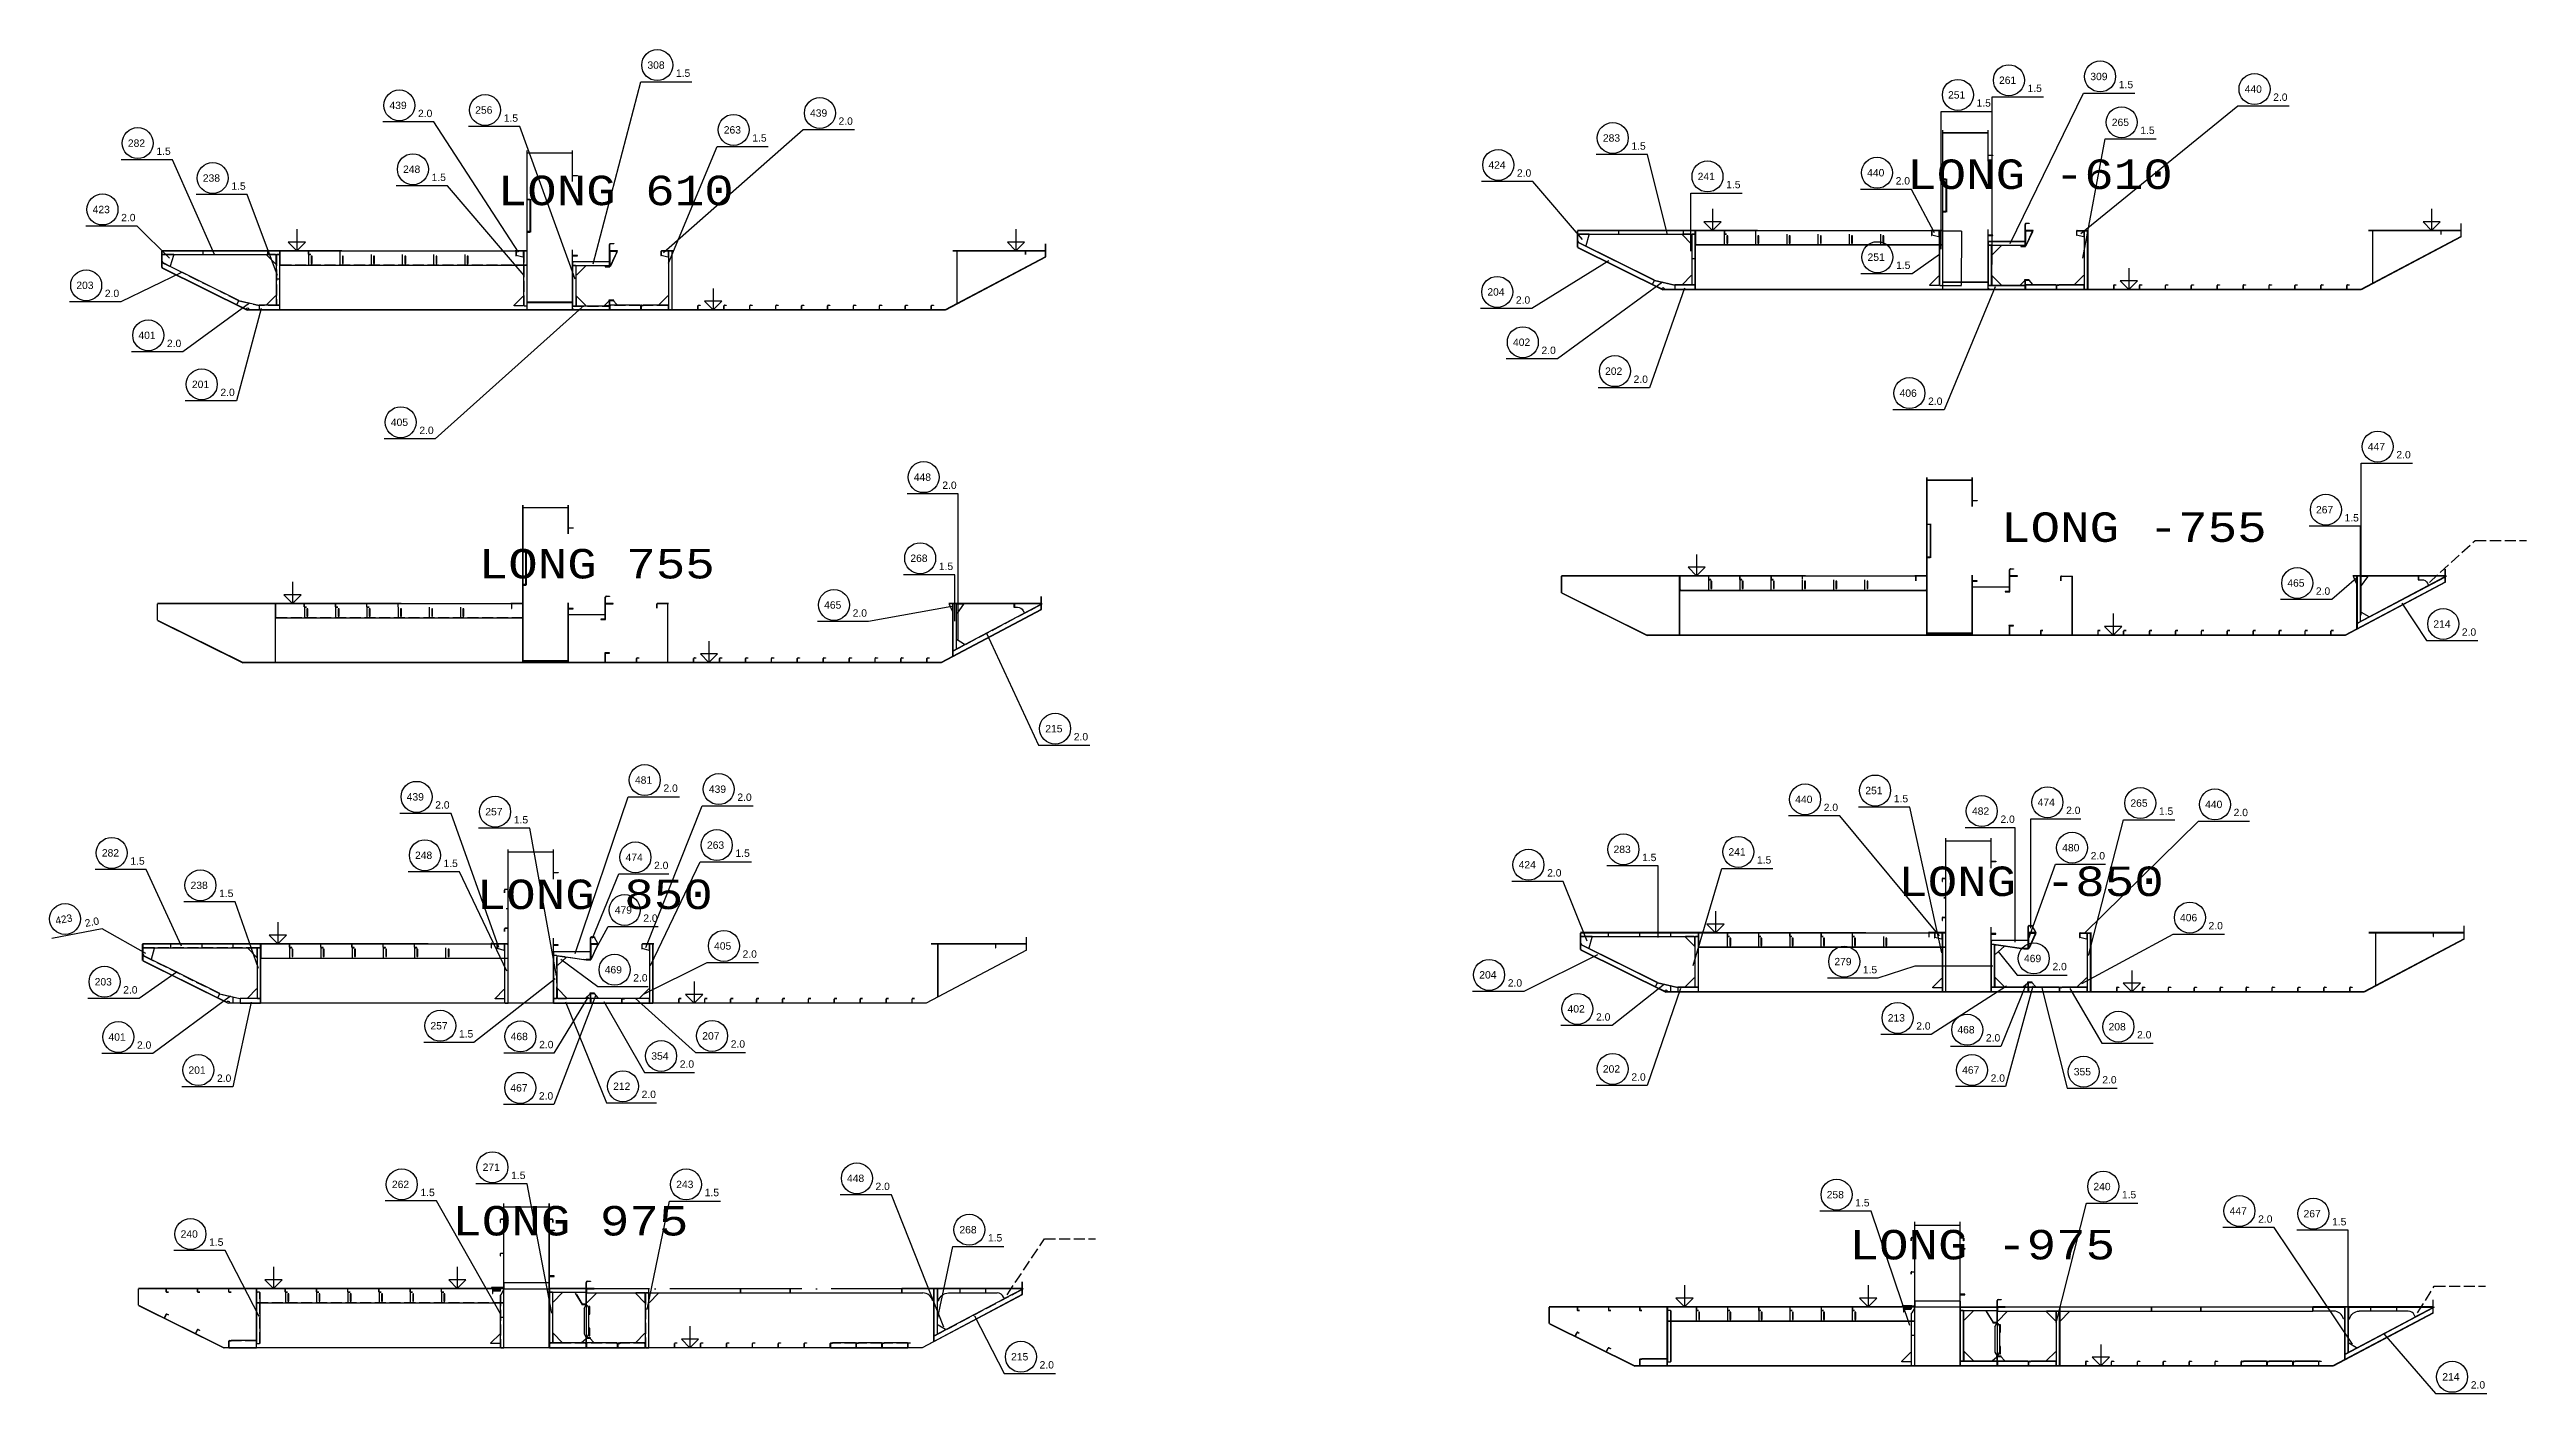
# Model space of a CAD drawing. Header units: inches. Extents: x -15552 to 42302, y -14825 to 18289.
# Drawn here: x 21276 to 42302, y -6992 to 4409 of the extents above; entities that cross this region are included whole.
import ezdxf

# ---------------------------------------------------------------- set-up
doc = ezdxf.new("R2010")
doc.units = ezdxf.units.IN
doc.header["$MEASUREMENT"] = 0
for name, pattern in [('Dashed', [10, 7.5, -2.5]), ('Dashed_dotted', [34, 24, -5, 0, -5]), ('Short_dashed', [5, 3.75, -1.25])]:
    doc.linetypes.add(name, pattern=pattern)
doc.layers.get('0').update_dxf_attribs({"linetype": 'CONTINUOUS'})
doc.layers.get('Defpoints').update_dxf_attribs({"linetype": 'CONTINUOUS'})
doc.styles.add('Style_ARIAL', font='ARIAL')
doc.styles.add('Style_Courier_New', font='Courier New')
doc.dimstyles.new('ISO-25', dxfattribs={"dimtxt": 2.5, "dimasz": 2.5, "dimexe": 0.18, "dimexo": 0.625, "dimgap": 0.09, "dimtad": 1, "dimtih": 1, "dimtoh": 1, "dimdec": 4, "dimzin": 0, "dimdsep": 46, "dimtxsty": 'STANDARD', "dimcen": 0.09, "dimdle": 0.38, "dimadec": 0, "dimazin": 0, "dimtfac": 1, "dimtdec": 4, "dimtofl": 0, "dimtmove": 0, "dimatfit": 3, "dimfxl": 1, "dimtolj": 1, "dimtzin": 0, "dimarcsym": 0})

msp = doc.modelspace()

# ---------------------------------------------------------------- texts
at = {"color": 1, "ltscale": 25, "style": 'Style_ARIAL'}
for s, height, p in [('308', 62.622309, (26351.22916, 4246.423295)), ('1.5', 62.622309, (26593.239658, 4177.930215)), ('309', 62.622309, (38599.434726, 4149.677423)), ('251', 62.622309, (37391.805332, 3993.61358)), ('261', 62.622309, (37824.465244, 4117.963937)), ('1.5', 62.622309, (38066.475742, 4049.470857)), ('1.5', 62.622309, (38841.445224, 4081.184343)), ('440', 62.622309, (39909.73746, 4042.640451)), ('2.0', 62.622309, (40151.747959, 3974.14737)), ('439', 62.622309, (24161.678378, 3904.754975)), ('2.0', 62.622309, (24403.688876, 3836.2618)), ('256', 62.622309, (24889.266269, 3865.119365)), ('1.5', 62.622309, (25131.276767, 3796.626189)), ('439', 62.622309, (27731.343906, 3839.640096)), ('2.0', 62.622309, (27973.354404, 3771.14692)), ('1.5', 62.622309, (37633.81583, 3925.1205)), ('265', 62.622309, (38781.728427, 3761.008075)), ('282', 62.622309, (21940.850131, 3584.14512)), ('1.5', 62.622309, (22182.860629, 3515.651944)), ('263', 62.622309, (26999.398105, 3696.729901)), ('1.5', 62.622309, (27241.408603, 3628.236726)), ('283', 62.622309, (34461.824863, 3627.990726)), ('1.5', 62.622309, (34703.835361, 3559.49755)), ('1.5', 62.622309, (39023.738925, 3692.514899)), ('248', 62.622309, (24276.903598, 3362.669709)), ('424', 62.622309, (33490.129917, 3399.075273)), ('2.0', 62.622309, (33732.140415, 3330.582121)), ('241', 62.622309, (35266.356723, 3301.424208)), ('440', 62.622309, (36705.202548, 3332.922414)), ('238', 62.622309, (22577.211826, 3288.087311)), ('1.5', 62.622309, (22819.222324, 3219.59416)), ('1.5', 62.622309, (24518.914096, 3294.176546)), ('1.5', 62.622309, (35508.367221, 3232.931057)), ('2.0', 62.622309, (36947.213046, 3264.42925)), ('423', 62.622309, (21641.887729, 3021.1656)), ('2.0', 62.622309, (21883.898227, 2952.672449)), ('251', 62.622309, (36708.400791, 2616.701129)), ('1.5', 62.622309, (36950.411289, 2548.207954)), ('203', 62.622309, (21503.356235, 2378.027442)), ('2.0', 62.622309, (21745.366733, 2309.534267)), ('204', 62.622309, (33481.163852, 2321.834472)), ('2.0', 62.622309, (33723.17435, 2253.341344)), ('401', 62.622309, (22030.428378, 1953.79844)), ('2.0', 62.622309, (22272.438876, 1885.30536)), ('402', 62.622309, (33698.72977, 1895.16454)), ('2.0', 62.622309, (33940.740268, 1826.67146)), ('202', 62.622309, (34480.41312, 1649.719575)), ('201', 62.622309, (22484.652011, 1538.13968)), ('2.0', 62.622309, (22726.662509, 1469.6466)), ('2.0', 62.622309, (34722.423618, 1581.226495)), ('406', 62.622309, (36980.455844, 1463.229325)), ('405', 62.622309, (24173.171298, 1216.241792)), ('2.0', 62.622309, (37222.466342, 1394.736245)), ('2.0', 62.622309, (24415.181796, 1147.748712)), ('447', 62.622309, (40955.599277, 1009.727052)), ('2.0', 62.622309, (41197.609775, 941.233972)), ('448', 62.622309, (28612.505405, 750.530961)), ('2.0', 62.622309, (28854.515903, 682.037881)), ('267', 62.622309, (40515.279453, 474.330857)), ('1.5', 62.622309, (40757.289951, 405.837777)), ('268', 62.622309, (28582.946079, 62.6596)), ('1.5', 62.622309, (28824.956577, -5.83348)), ('465', 62.622309, (40272.078769, -147.656676)), ('2.0', 62.622309, (40514.089267, -216.149947)), ('465', 62.622309, (27851.265781, -333.879134)), ('2.0', 62.622309, (28093.276279, -402.372405)), ('214', 62.622309, (41511.315219, -495.188186)), ('2.0', 62.622309, (41753.325717, -563.681456)), ('215', 62.622309, (29728.524082, -1383.231398)), ('2.0', 62.622309, (29970.53458, -1451.724669)), ('481', 62.622309, (26245.269077, -1819.231078)), ('2.0', 62.622309, (26487.279575, -1887.724349)), ('439', 62.622309, (26872.692172, -1896.281859)), ('251', 62.622309, (36689.51041, -1907.90219)), ('439', 62.622309, (24307.833164, -1961.642119)), ('2.0', 62.622309, (24549.843662, -2030.13539)), ('257', 62.622309, (24974.980991, -2087.412307)), ('1.5', 62.622309, (25216.991489, -2155.905578)), ('2.0', 62.622309, (27114.70267, -1964.77513)), ('440', 62.622309, (36094.5275, -1982.762191)), ('2.0', 62.622309, (36336.537998, -2051.255462)), ('1.5', 62.622309, (36931.520908, -1976.395461)), ('482', 62.622309, (37594.850986, -2082.679793)), ('2.0', 62.5, (37836.861484, -2151.173064)), ('474', 62.622309, (38152.346103, -2007.293364)), ('2.0', 62.5, (38394.356601, -2075.786635)), ('265', 62.622309, (38939.919345, -2014.350936)), ('1.5', 62.622309, (39181.929843, -2082.844207)), ('440', 62.622309, (39573.973911, -2025.720641)), ('2.0', 62.622309, (39815.984409, -2094.213912)), ('263', 62.622309, (26856.600253, -2371.033522)), ('282', 62.622309, (21719.915073, -2437.060973)), ('1.5', 62.622309, (21961.925571, -2505.554244)), ('248', 62.622309, (24378.289096, -2457.292983)), ('1.5', 62.622309, (24620.299594, -2525.786254)), ('474', 62.622309, (26165.752475, -2474.771163)), ('2.0', 62.5, (26407.762973, -2543.264434)), ('1.5', 62.622309, (27098.610751, -2439.526793)), ('424', 62.622309, (33746.642368, -2538.052031)), ('283', 62.622309, (34552.404086, -2407.005355)), ('1.5', 62.622309, (34794.414585, -2475.498626)), ('241', 62.622309, (35527.660434, -2428.316542)), ('1.5', 62.622309, (35769.670932, -2496.809813)), ('480', 62.622309, (38360.878818, -2393.09468)), ('2.0', 62.5, (38602.889316, -2461.587951)), ('238', 62.622309, (22473.055332, -2712.021682)), ('1.5', 62.622309, (22715.06583, -2780.514953)), ('2.0', 62.622309, (33988.652866, -2606.545302)), ('479', 62.622309, (26074.117343, -2921.970412)), ('2.0', 62.5, (26316.127841, -2990.463683)), ('406', 62.622309, (39360.985629, -2986.147353)), ('2.0', 62.622309, (39602.996127, -3054.640624)), ('405', 62.622309, (26916.808383, -3226.467177)), ('2.0', 62.622309, (27158.818881, -3294.960448)), ('279', 62.622309, (36426.754062, -3359.209868)), ('469', 62.622309, (38036.339633, -3332.825896)), ('2.0', 62.5, (38278.350131, -3401.319548)), ('203', 62.622309, (21659.151523, -3530.563018)), ('2.0', 62.622309, (21901.162021, -3599.05667)), ('469', 62.622309, (25988.845126, -3428.445098)), ('2.0', 62.5, (26230.855625, -3496.93875)), ('204', 62.622309, (33412.535922, -3471.802947)), ('2.0', 62.622309, (33654.54642, -3540.296599)), ('1.5', 62.5, (36668.76456, -3427.703521)), ('402', 62.622309, (34161.858432, -3760.291716)), ('2.0', 62.622309, (34403.86893, -3828.785369)), ('213', 62.622309, (36879.982822, -3836.653563)), ('401', 62.622309, (21776.22916, -3998.872802)), ('257', 62.622309, (24509.343784, -3903.512236)), ('1.5', 62.5, (24751.354282, -3972.005889)), ('468', 62.622309, (25190.102451, -3994.578978)), ('207', 62.622309, (26816.59476, -3989.439818)), ('2.0', 62.5, (27058.605258, -4057.933471)), ('2.0', 62.5, (37121.99332, -3905.147216)), ('468', 62.622309, (37471.312778, -3937.463805)), ('2.0', 62.5, (37713.323276, -4005.957457)), ('208', 62.622309, (38754.396884, -3911.59558)), ('2.0', 62.622309, (38996.407382, -3980.089232)), ('2.0', 62.622309, (22018.239658, -4067.366454)), ('2.0', 62.5, (25432.112949, -4063.072631)), ('354', 62.622309, (26383.965366, -4159.91635)), ('2.0', 62.5, (26625.975864, -4228.410003)), ('201', 62.622309, (22455.278842, -4279.858062)), ('2.0', 62.622309, (22697.28934, -4348.351714)), ('467', 62.622309, (25187.868564, -4430.265471)), ('212', 62.622309, (26059.993808, -4416.859862)), ('202', 62.622309, (34461.586826, -4269.829223)), ('2.0', 62.622309, (34703.597324, -4338.322875)), ('467', 62.622309, (37511.498325, -4279.045531)), ('2.0', 62.5, (37753.508823, -4347.539183)), ('355', 62.622309, (38459.185092, -4293.397948)), ('2.0', 62.5, (38701.19559, -4361.8916)), ('2.0', 62.5, (25429.879062, -4498.759124)), ('2.0', 62.5, (26302.004306, -4485.353515)), ('271', 62.622309, (24952.224033, -5103.93872)), ('262', 62.622309, (24182.412021, -5249.18637)), ('1.5', 62.622309, (24424.422519, -5317.680022)), ('1.5', 62.622309, (25194.234531, -5172.432372)), ('243', 62.622309, (26595.388095, -5249.716613)), ('1.5', 62.622309, (26837.398593, -5318.210265)), ('448', 62.622309, (28045.397251, -5197.707793)), ('2.0', 62.622309, (28287.407749, -5266.201445)), ('240', 62.622309, (38625.667636, -5267.61975)), ('258', 62.622309, (36361.922519, -5336.417052)), ('1.5', 62.622309, (36603.933017, -5404.910704)), ('1.5', 62.622309, (38867.678134, -5336.113402)), ('447', 62.622309, (39782.183139, -5474.961516)), ('267', 62.622309, (40409.517734, -5497.597167)), ('240', 62.622309, (22388.610141, -5670.402953)), ('1.5', 62.622309, (22630.620639, -5738.896605)), ('268', 62.622309, (28999.807041, -5634.038207)), ('1.5', 62.622309, (29241.817539, -5702.531859)), ('2.0', 62.622309, (40024.193637, -5543.455169)), ('1.5', 62.622309, (40651.528232, -5566.090819)), ('215', 62.622309, (29438.253085, -6711.611602)), ('2.0', 62.622309, (29680.263584, -6780.105254)), ('214', 62.622309, (41587.307041, -6881.914183)), ('2.0', 62.622309, (41829.317539, -6950.407836))]:
    msp.add_text(s, height=height, dxfattribs=at).set_placement(p)
at = {"color": 7, "ltscale": 25, "style": 'Style_Courier_New'}
for s, p in [('LONG -610', (37044.252841, 3226.740029)), ('LONG 610', (25079.503696, 3089.045385)), ('LONG -755', (37841.606967, 232.646516)), ('LONG 755', (24918.880527, -77.47502)), ('LONG -850', (36968.349521, -2771.608779)), ('LONG 850', (24901.659458, -2882.397506)), ('LONG 975', (24694.741123, -5651.479003)), ('LONG -975', (36554.991977, -5854.568908))]:
    msp.add_text(s, height=250, dxfattribs=at).set_placement(p)
at = {"color": 1, "ltscale": 25, "style": 'Style_ARIAL'}
for s, p in [('423', (21331.383579, -3013.195083)), ('2.0', (21582.006137, -3034.336898))]:
    msp.add_text(s, height=62.622309, rotation=10.980677, dxfattribs=at).set_placement(p)

# ---------------------------------------------------------------- blocks, each defined once
blk = doc.blocks.new('*D5')
at = {"color": 0, "lineweight": -2, "ltscale": 25}
for p, q in [((37347.13309, 2872.494057), (37505.202495, 2872.494057)), ((37505.022495, 2869.994057), (37505.022495, 2641.334064)), ((37505.022495, 2409.994071), (37505.022495, 2638.654064)), ((37347.13309, 2407.494071), (37505.202495, 2407.494071))]:
    blk.add_line(p, q, dxfattribs=at)
at = {"color": 0}
for points in [[(37505.439161, 2869.994057), (37504.605828, 2869.994057), (37505.022495, 2872.494057)], [(37504.605828, 2409.994071), (37505.439161, 2409.994071), (37505.022495, 2407.494071)]]:
    blk.add_solid(points, dxfattribs=at)
at = {"layer": 'Defpoints', "color": 0}
for p in [(37346.50809, 2872.494057), (37505.022495, 2872.494057), (37346.50809, 2407.494071)]:
    blk.add_point(p, dxfattribs=at)
at = {"color": 0, "insert": (37505.022495, 2639.994064), "char_height": 2.5, "attachment_point": 5}
blk.add_mtext('\\A1;465.0000', dxfattribs=at)

# ---------------------------------------------------------------- dimensions: what is measured, and where the dimension line sits
at = {"color": 1, "ltscale": 25}
dim = msp.add_linear_dim(base=(37505.022495, 2872.494057), p1=(37346.50809, 2407.494071), p2=(37346.50809, 2872.494057), angle=90, dimstyle='ISO-25', dxfattribs=at)
dim.commit()
dim.dimension.update_dxf_attribs({"geometry": '*D5', "text_midpoint": (37505.022495, 2639.994064)})

# ---------------------------------------------------------------- linework, layer by layer
at = {"color": 3, "ltscale": 25}
for p, q in [((37346.50809, 2372.494081), (37346.50809, 3724.559215)), ((37348.009555, 2372.494081), (37348.009555, 3724.559215)), ((37731.508701, 3462.967804), (37731.508701, 3724.559215)), ((37733.010166, 3462.967804), (37733.010166, 3724.559215)), ((25329.80582, 2200.16456), (25329.80582, 3552.249244)), ((25331.307285, 2200.16456), (25331.307285, 3552.249244)), ((25714.80643, 3290.638271), (25714.80643, 3552.249244)), ((25716.304843, 3290.638271), (25716.304843, 3552.249244)), ((37373.009555, 3313.826993), (37373.009555, 3031.161103)), ((37378.008335, 3313.826993), (37378.008335, 3031.161103)), ((25356.307285, 2858.831576), (25356.307285, 3141.497466)), ((25361.306064, 2858.831576), (25361.306064, 3141.497466)), ((26029.80582, 2570.16454), (26029.80582, 2754.274037)), ((26032.805698, 2570.16454), (26032.805698, 2754.274037)), ((29729.80582, 2650.164512), (29729.80582, 2760.164526)), ((29731.804721, 2650.164512), (29731.804721, 2760.164526)), ((34245.009677, 2732.494047), (34245.009677, 2872.494057)), ((35773.995273, 2872.494057), (34245.009677, 2872.494057)), ((34246.50809, 2732.494047), (34246.50809, 2872.494057)), ((34246.50809, 2872.494057), (34246.50809, 2846.994045)), ((35246.50809, 2872.494057), (34246.50809, 2872.494057)), ((34251.509921, 2842.494062), (34246.50809, 2837.494066)), ((34346.50809, 2842.494062), (34246.50809, 2842.494062)), ((34246.50809, 2842.494062), (34246.50809, 2777.1539)), ((34246.50809, 2787.153915), (34255.465, 2772.706488)), ((34246.50809, 2770.454934), (34246.50809, 2732.494047)), ((34898.864047, 2451.074079), (34251.967685, 2772.29152)), ((35246.50809, 2842.494062), (35221.007602, 2842.494062)), ((35246.50809, 2372.494081), (35246.50809, 2872.494057)), ((35246.50809, 2846.994045), (35246.50809, 2872.494057)), ((35246.50809, 2412.494043), (35246.50809, 2842.494062)), ((35248.009555, 2372.494081), (35248.009555, 2872.494057)), ((35248.009555, 2872.494057), (35248.009555, 2758.494046)), ((37346.50809, 2872.494057), (35248.009555, 2872.494057)), ((35251.943271, 2754.42107), (37342.574375, 2754.42107)), ((35491.509311, 2872.494057), (35491.509311, 2846.939304)), ((35493.007724, 2872.494057), (35493.007724, 2846.939304)), ((35756.508701, 2872.494057), (35756.508701, 2846.994045)), ((37346.50809, 2875.494054), (37246.50809, 2875.494054)), ((37346.50809, 2872.494057), (37246.50809, 2872.494057)), ((37346.50809, 2872.494057), (37321.007602, 2872.494057)), ((37346.50809, 2407.494071), (37346.50809, 2872.494057)), ((37346.50809, 2758.494046), (37346.50809, 2872.494057)), ((37731.508701, 2372.494081), (37731.508701, 2882.02031)), ((37733.010166, 2372.494081), (37733.010166, 2882.02031)), ((37733.010166, 2779.49405), (37733.010166, 2753.994063)), ((38046.50809, 2779.49405), (37733.010166, 2779.49405)), ((37733.010166, 2749.494055), (37733.010166, 2407.494071)), ((37758.507602, 2749.494055), (37733.010166, 2749.494055)), ((38046.50809, 2742.494062), (38046.50809, 2926.603571)), ((38046.50809, 2753.994063), (38046.50809, 2779.49405)), ((38049.507968, 2742.494062), (38049.507968, 2926.603571)), ((38487.453525, 2873.994043), (38583.010166, 2873.994043)), ((38487.453525, 2872.494057), (38583.010166, 2872.494057)), ((38576.509921, 2872.494057), (38551.009433, 2872.494057)), ((38576.509921, 2372.494081), (38576.509921, 2872.494057)), ((38576.509921, 2872.494057), (38576.509921, 2372.494081)), ((38578.008335, 2872.494057), (38578.008335, 2372.494081)), ((41746.50809, 2822.494057), (40896.50809, 2372.494081)), ((41747.44498, 2820.726469), (40897.44498, 2370.726493)), ((41746.50809, 2872.494057), (40961.50748, 2872.494057)), ((40996.50809, 2425.43526), (40996.50809, 2872.494057)), ((40998.009555, 2425.43526), (40998.009555, 2872.494057)), ((41746.50809, 2822.494057), (41746.50809, 2932.494059)), ((41748.510043, 2822.494057), (41748.510043, 2932.494059)), ((22228.307407, 2560.16455), (22228.307407, 2700.164512)), ((23757.293002, 2700.164512), (22228.307407, 2700.164512)), ((22228.917758, 2558.373216), (22953.917758, 2198.373178)), ((22229.80582, 2560.16455), (22229.80582, 2700.164512)), ((22229.80582, 2700.164512), (22229.80582, 2674.664548)), ((23229.80582, 2700.164512), (22229.80582, 2700.164512)), ((22234.804599, 2670.16454), (22229.80582, 2665.164521)), ((22329.80582, 2670.16454), (22229.80582, 2670.16454)), ((22229.80582, 2670.16454), (22229.80582, 2604.824403)), ((22229.80582, 2614.824393), (22238.762729, 2600.376943)), ((22229.80582, 2598.125413), (22229.80582, 2560.16455)), ((22229.80582, 2560.16455), (22954.80582, 2200.16456)), ((22229.80582, 2560.16455), (22865.227573, 2244.64536)), ((22579.80582, 2674.664548), (22579.80582, 2700.164512)), ((23129.80582, 2674.664548), (23129.80582, 2700.164512)), ((23229.80582, 2670.16454), (23204.305332, 2670.16454)), ((23229.80582, 2200.16456), (23229.80582, 2700.164512)), ((23229.80582, 2674.664548), (23229.80582, 2700.164512)), ((23229.80582, 2240.164521), (23229.80582, 2670.16454)), ((23231.307285, 2200.16456), (23231.307285, 2700.164512)), ((23231.307285, 2700.164512), (23231.307285, 2586.164525)), ((25329.80582, 2700.164512), (23231.307285, 2700.164512)), ((23474.807041, 2674.609759), (23474.807041, 2700.164512)), ((23476.305454, 2674.609759), (23476.305454, 2700.164512)), ((25329.80582, 2703.164533), (25229.80582, 2703.164533)), ((25329.80582, 2700.164512), (25229.80582, 2700.164512)), ((25329.80582, 2700.164512), (25304.305332, 2700.164512)), ((25329.80582, 2235.164502), (25329.80582, 2700.164512)), ((25329.80582, 2586.164525), (25329.80582, 2700.164512)), ((25714.80643, 2200.16456), (25714.80643, 2709.690765)), ((25716.304843, 2200.16456), (25716.304843, 2709.690765)), ((25716.304843, 2607.164529), (25716.304843, 2581.664518)), ((26029.80582, 2607.164529), (25716.304843, 2607.164529)), ((25716.304843, 2577.16451), (25716.304843, 2235.164502)), ((25741.805332, 2577.16451), (25716.304843, 2577.16451)), ((26029.80582, 2581.664518), (26029.80582, 2607.164529)), ((26566.304843, 2701.664546), (26470.751254, 2701.664546)), ((26566.304843, 2700.16456), (26470.751254, 2700.16456)), ((26559.804599, 2700.164512), (26534.307163, 2700.164512)), ((26559.804599, 2200.16456), (26559.804599, 2700.164512)), ((26559.804599, 2200.16456), (26559.804599, 2700.164512)), ((26561.306064, 2200.16456), (26561.306064, 2700.164512)), ((29729.80582, 2650.164512), (28879.80582, 2200.16456)), ((29730.74271, 2648.396972), (28880.74271, 2198.396924)), ((29729.80582, 2700.164512), (28944.80521, 2700.164512)), ((28979.80582, 2253.105691), (28979.80582, 2700.164512)), ((28981.307285, 2253.105691), (28981.307285, 2700.164512)), ((34245.620029, 2730.702737), (34970.620029, 2370.702747)), ((34246.50809, 2732.494047), (34971.50809, 2372.494081)), ((34246.50809, 2732.494047), (34881.929843, 2416.974929)), ((23229.80582, 2461.664537), (23204.305332, 2461.664537)), ((34881.929843, 2416.974929), (34897.054355, 2447.426036)), ((40896.50809, 2372.494081), (34971.50809, 2372.494081)), ((40896.50809, 2370.494083), (34971.50809, 2370.494083)), ((35242.437045, 2410.567096), (35071.50809, 2410.567096)), ((35071.50809, 2406.494048), (35071.50809, 2372.494081)), ((35071.50809, 2372.494081), (35246.50809, 2372.494081)), ((35221.007602, 2412.494043), (35246.50809, 2412.494043)), ((35246.50809, 2372.494081), (35246.50809, 2406.494048)), ((37321.007602, 2407.494071), (37346.50809, 2407.494071)), ((37733.010166, 2407.494071), (37758.507602, 2407.494071)), ((38046.50809, 2372.494081), (38046.50809, 2452.4941)), ((38049.507968, 2372.494081), (38049.507968, 2452.4941)), ((38049.507968, 2406.494048), (38049.507968, 2372.494081)), ((38049.507968, 2372.494081), (38311.50748, 2372.494081)), ((38307.436435, 2410.567096), (38053.582065, 2410.567096)), ((38311.50748, 2406.567052), (38311.50748, 2372.494081)), ((38311.50748, 2372.494081), (38311.50748, 2406.494048)), ((38313.509433, 2406.567052), (38313.509433, 2372.494081)), ((38313.509433, 2406.494048), (38313.509433, 2372.494081)), ((38331.508701, 2406.494048), (38313.509433, 2406.494048)), ((38313.509433, 2372.494081), (38546.50809, 2372.494081)), ((38542.437045, 2410.567096), (38331.508701, 2410.567096)), ((38546.50809, 2372.494081), (38546.50809, 2406.494048)), ((38551.009433, 2372.494081), (38576.509921, 2372.494081)), ((38796.50809, 2406.567052), (38796.50809, 2372.494081)), ((38798.510043, 2406.567052), (38798.510043, 2372.494081)), ((39016.509311, 2372.494081), (39016.509311, 2406.567052)), ((39018.508212, 2372.494081), (39018.508212, 2406.567052)), ((39236.50748, 2372.494081), (39236.50748, 2406.567052)), ((39238.509433, 2372.494081), (39238.509433, 2406.567052)), ((39456.508701, 2372.494081), (39456.508701, 2406.567052)), ((39458.507602, 2372.494081), (39458.507602, 2406.567052)), ((39676.509921, 2372.494081), (39676.509921, 2406.567052)), ((39678.508823, 2372.494081), (39678.508823, 2406.567052)), ((39896.50809, 2372.494081), (39896.50809, 2406.567052)), ((39898.510043, 2372.494081), (39898.510043, 2406.567052)), ((40116.509311, 2372.494081), (40116.509311, 2406.567052)), ((40118.508212, 2372.494081), (40118.508212, 2406.567052)), ((40336.50748, 2372.494081), (40336.50748, 2406.567052)), ((40338.509433, 2372.494081), (40338.509433, 2406.567052)), ((40556.508701, 2372.494081), (40556.508701, 2406.567052)), ((40558.507602, 2372.494081), (40558.507602, 2406.567052)), ((40776.509921, 2372.494081), (40776.509921, 2406.567052)), ((40778.508823, 2372.494081), (40778.508823, 2406.567052)), ((22865.227573, 2244.64536), (22880.349033, 2275.096563)), ((28879.80582, 2200.16456), (22954.80582, 2200.16456)), ((28879.80582, 2198.164514), (22954.80582, 2198.164514)), ((23054.80582, 2234.164575), (23054.80582, 2200.16456)), ((23054.80582, 2200.16456), (23229.80582, 2200.16456)), ((23204.305332, 2240.164521), (23229.80582, 2240.164521)), ((23229.80582, 2200.16456), (23229.80582, 2234.164575)), ((25304.305332, 2235.164502), (25329.80582, 2235.164502)), ((25716.304843, 2235.164502), (25741.805332, 2235.164502)), ((26029.80582, 2200.16456), (26029.80582, 2280.164579)), ((26032.805698, 2200.16456), (26032.805698, 2280.164579)), ((26032.805698, 2234.164575), (26032.805698, 2200.16456)), ((26032.805698, 2200.16456), (26294.80521, 2200.16456)), ((26294.80521, 2200.16456), (26294.80521, 2234.237531)), ((26294.80521, 2200.16456), (26294.80521, 2234.164575)), ((26296.807163, 2200.16456), (26296.807163, 2234.237531)), ((26296.807163, 2234.164575), (26296.807163, 2200.16456)), ((26314.80643, 2234.164575), (26296.807163, 2234.164575)), ((26296.807163, 2200.16456), (26529.80582, 2200.16456)), ((26529.80582, 2200.16456), (26529.80582, 2234.164575)), ((26534.307163, 2200.16456), (26559.804599, 2200.16456)), ((26779.80582, 2200.16456), (26779.80582, 2234.237531)), ((26781.804721, 2200.16456), (26781.804721, 2234.237531)), ((26999.807041, 2200.16456), (26999.807041, 2234.237531)), ((27001.805942, 2200.16456), (27001.805942, 2234.237531)), ((27219.80521, 2200.16456), (27219.80521, 2234.237531)), ((27221.807163, 2200.16456), (27221.807163, 2234.237531)), ((27439.80643, 2200.16456), (27439.80643, 2234.237531)), ((27441.805332, 2200.16456), (27441.805332, 2234.237531)), ((27659.804599, 2200.16456), (27659.804599, 2234.237531)), ((27661.806552, 2200.16456), (27661.806552, 2234.237531)), ((27879.80582, 2200.16456), (27879.80582, 2234.237531)), ((27881.804721, 2200.16456), (27881.804721, 2234.237531)), ((28099.807041, 2200.16456), (28099.807041, 2234.237531)), ((28101.805942, 2200.16456), (28101.805942, 2234.237531)), ((28319.80521, 2200.16456), (28319.80521, 2234.237531)), ((28321.807163, 2200.16456), (28321.807163, 2234.237531)), ((28539.80643, 2200.16456), (28539.80643, 2234.237531)), ((28541.805332, 2200.16456), (28541.805332, 2234.237531)), ((28759.804599, 2200.16456), (28759.804599, 2234.237531)), ((28761.806552, 2200.16456), (28761.806552, 2234.237531)), ((37212.490146, -558.380553), (37212.490146, 777.568772)), ((37213.988559, -558.380553), (37213.988559, 777.568772)), ((37597.490756, 533.338502), (37597.490756, 777.568772)), ((37598.989169, 533.338502), (37598.989169, 777.568772)), ((25293.499057, -791.727111), (25293.499057, 544.233087)), ((25295.000522, -791.727111), (25295.000522, 544.233087)), ((25678.499668, 299.991754), (25678.499668, 544.233087)), ((25679.998081, 299.991754), (25679.998081, 544.233087)), ((37238.988559, 385.494378), (37238.988559, 97.744516)), ((37243.99039, 385.494378), (37243.99039, 97.744516)), ((25320.000522, -135.602233), (25320.000522, 152.14763)), ((25324.999301, -135.602233), (25324.999301, 152.14763)), ((41612.490146, -108.380553), (41612.490146, 1.619485)), ((41614.489047, -108.380553), (41614.489047, 1.619485)), ((34110.988681, -198.380706), (34110.988681, -58.380553)), ((36181.124179, -58.380553), (34110.988681, -58.380553)), ((34111.599033, -200.171706), (34836.599033, -560.171935)), ((34112.490146, -198.380706), (34112.490146, -58.380553)), ((34112.490146, -198.380706), (34837.490146, -558.380553)), ((35112.490146, -558.380553), (35112.490146, -58.380553)), ((35113.988559, -558.380553), (35113.988559, -58.380553)), ((35113.988559, -58.380553), (35113.988559, -172.380492)), ((37212.490146, -58.380553), (35113.988559, -58.380553)), ((35117.922275, -176.453444), (37208.55643, -176.453444)), ((35357.488315, -58.380553), (35357.488315, -83.935401)), ((35358.98978, -58.380553), (35358.98978, -83.935401)), ((35622.490756, -58.380553), (35622.490756, -83.935401)), ((35623.989169, -58.380553), (35623.989169, -83.935401)), ((35887.490146, -58.380553), (35887.490146, -83.935401)), ((35888.988559, -58.380553), (35888.988559, -83.935401)), ((36152.489536, -58.380553), (36152.489536, -83.88066)), ((37212.490146, -55.380484), (37110.921543, -55.380484)), ((37212.490146, -58.380553), (37110.921543, -58.380553)), ((37212.490146, -172.380492), (37212.490146, -58.380553)), ((37597.490756, -558.380553), (37597.490756, -50.099608)), ((37598.989169, -558.380553), (37598.989169, -50.099608)), ((37912.490146, -188.380477), (37912.490146, -4.27098)), ((37915.490024, -188.380477), (37915.490024, -4.27098)), ((38353.435581, -56.880614), (38448.989169, -56.880614)), ((38353.435581, -58.380553), (38448.989169, -58.380553)), ((38442.488925, -58.380553), (38442.488925, -558.380553)), ((38443.99039, -58.380553), (38443.99039, -558.380553)), ((41612.490146, -108.380553), (40762.490146, -558.380553)), ((41613.423984, -110.148284), (40763.423984, -560.148284)), ((41612.490146, -55.380484), (40827.489536, -55.380484)), ((41612.490146, -58.380553), (40827.489536, -58.380553)), ((40862.490146, -505.439422), (40862.490146, -58.380553)), ((40863.988559, -505.439422), (40863.988559, -58.380553)), ((40863.988559, -58.380553), (40863.988559, -459.385726)), ((40889.489047, -58.380553), (40863.988559, -58.380553)), ((40863.988559, -504.645202), (41612.490146, -108.380553)), ((41606.984775, -68.215796), (40865.682285, -460.66899)), ((40892.543857, -442.830703), (40892.543857, -61.435363)), ((41612.490146, -108.380553), (41612.490146, -69.909903)), ((22192.000644, -431.727263), (22192.000644, -291.727111)), ((24262.13309, -291.727111), (22192.000644, -291.727111)), ((22193.499057, -431.727263), (22193.499057, -291.727111)), ((23193.499057, -791.727111), (23193.499057, -291.727111)), ((23195.000522, -791.727111), (23195.000522, -291.727111)), ((23195.000522, -291.727111), (23195.000522, -405.727431)), ((25293.499057, -291.727111), (23195.000522, -291.727111)), ((23438.500278, -317.282149), (23438.500278, -291.727111)), ((23439.998691, -317.282149), (23439.998691, -291.727111)), ((23703.499668, -317.282149), (23703.499668, -291.727111)), ((23704.998081, -317.282149), (23704.998081, -291.727111)), ((23968.499057, -317.282149), (23968.499057, -291.727111)), ((23970.000522, -317.282149), (23970.000522, -291.727111)), ((25293.499057, -288.727233), (25191.930454, -288.727233)), ((25293.499057, -291.727111), (25191.930454, -291.727111)), ((25293.499057, -405.727431), (25293.499057, -291.727111)), ((25678.499668, -791.727111), (25678.499668, -283.446166)), ((25679.998081, -791.727111), (25679.998081, -283.446166)), ((25993.499057, -421.727034), (25993.499057, -237.617537)), ((25996.498935, -421.727034), (25996.498935, -237.617537)), ((26529.998081, -290.227172), (26434.444492, -290.227172)), ((26529.998081, -291.727111), (26434.444492, -291.727111)), ((26523.500888, -791.727111), (26523.500888, -291.727111)), ((26524.999301, -791.727111), (26524.999301, -291.727111)), ((29693.499057, -341.727111), (28843.499057, -791.727111)), ((29694.435947, -343.494841), (28844.435947, -793.494841)), ((29693.499057, -288.727233), (28908.498447, -288.727233)), ((29693.499057, -291.727111), (28908.498447, -291.727111)), ((28943.499057, -738.785979), (28943.499057, -291.727111)), ((28945.000522, -738.785979), (28945.000522, -291.727111)), ((28945.000522, -291.727111), (28945.000522, -692.732283)), ((28970.497959, -291.727111), (28945.000522, -291.727111)), ((28945.000522, -737.991759), (29693.499057, -341.727111)), ((29693.499057, -341.727111), (29693.499057, -231.727263)), ((29693.499057, -341.727111), (29693.499057, -303.256652)), ((29695.497959, -341.727111), (29695.497959, -231.727263)), ((22192.610996, -433.518645), (22917.610996, -793.518493)), ((22193.499057, -431.727263), (22918.499057, -791.727111)), ((40762.490146, -558.380553), (34837.490146, -558.380553)), ((40762.490146, -560.380599), (34837.490146, -560.380599)), ((37912.490146, -558.380553), (37912.490146, -478.380629)), ((37915.490024, -558.380553), (37915.490024, -478.380629)), ((38177.489536, -524.307677), (38177.489536, -558.380553)), ((38179.488437, -524.307677), (38179.488437, -558.380553)), ((38662.490146, -524.307677), (38662.490146, -558.380553)), ((38664.489047, -524.307677), (38664.489047, -558.380553)), ((38882.488315, -558.380553), (38882.488315, -524.307677)), ((38884.490268, -558.380553), (38884.490268, -524.307677)), ((39102.489536, -558.380553), (39102.489536, -524.307677)), ((39104.488437, -558.380553), (39104.488437, -524.307677)), ((39322.490756, -558.380553), (39322.490756, -524.307677)), ((39324.489658, -558.380553), (39324.489658, -524.307677)), ((39542.488925, -558.380553), (39542.488925, -524.307677)), ((39544.487827, -558.380553), (39544.487827, -524.307677)), ((39762.490146, -558.380553), (39762.490146, -524.307677)), ((39764.489047, -558.380553), (39764.489047, -524.307677)), ((39982.488315, -558.380553), (39982.488315, -524.307677)), ((39984.490268, -558.380553), (39984.490268, -524.307677)), ((40202.489536, -558.380553), (40202.489536, -524.307677)), ((40204.488437, -558.380553), (40204.488437, -524.307677)), ((40422.490756, -558.380553), (40422.490756, -524.307677)), ((40424.489658, -558.380553), (40424.489658, -524.307677)), ((40642.488925, -558.380553), (40642.488925, -524.307677)), ((40644.487827, -558.380553), (40644.487827, -524.307677)), ((40863.988559, -459.385726), (40889.489047, -445.885512)), ((40863.988559, -466.174361), (40863.988559, -504.645202)), ((28843.499057, -791.727111), (22918.499057, -791.727111)), ((28843.499057, -793.727157), (22918.499057, -793.727157)), ((25993.499057, -791.727111), (25993.499057, -711.727187)), ((25996.498935, -791.727111), (25996.498935, -711.727187)), ((26258.498447, -791.727111), (26258.498447, -757.654235)), ((26260.5004, -791.727111), (26260.5004, -757.654235)), ((26743.499057, -791.727111), (26743.499057, -757.654235)), ((26745.497959, -791.727111), (26745.497959, -757.654235)), ((26963.500278, -791.727111), (26963.500278, -757.654235)), ((26965.499179, -791.727111), (26965.499179, -757.654235)), ((27183.498447, -791.727111), (27183.498447, -757.654235)), ((27185.5004, -791.727111), (27185.5004, -757.654235)), ((27403.499668, -791.727111), (27403.499668, -757.654235)), ((27405.498569, -791.727111), (27405.498569, -757.654235)), ((27623.497836, -791.727111), (27623.497836, -757.654235)), ((27625.49979, -791.727111), (27625.49979, -757.654235)), ((27843.499057, -791.727111), (27843.499057, -757.654235)), ((27845.497959, -791.727111), (27845.497959, -757.654235)), ((28063.500278, -791.727111), (28063.500278, -757.654235)), ((28065.499179, -791.727111), (28065.499179, -757.654235)), ((28283.498447, -791.727111), (28283.498447, -757.654235)), ((28285.5004, -791.727111), (28285.5004, -757.654235)), ((28503.499668, -791.727111), (28503.499668, -757.654235)), ((28505.498569, -791.727111), (28505.498569, -757.654235)), ((28723.497836, -791.727111), (28723.497836, -757.654235)), ((28725.49979, -791.727111), (28725.49979, -757.654235)), ((28945.000522, -692.732283), (28970.497959, -679.23207)), ((28945.000522, -699.5213), (28945.000522, -737.991759)), ((37372.060459, -3585.553405), (37372.060459, -2281.236312)), ((37373.558872, -3585.553405), (37373.558872, -2281.236312)), ((37757.061069, -2535.003707), (37757.061069, -2281.236312)), ((37758.559482, -2535.003707), (37758.559482, -2281.236312)), ((25167.766635, -3680.039641), (25167.766635, -2375.722548)), ((25169.2681, -3680.039641), (25169.2681, -2375.722548)), ((25552.767246, -2629.490325), (25552.767246, -2375.722548)), ((25554.265659, -2629.490325), (25554.265659, -2375.722548)), ((25167.766635, -2715.041777), (25142.211215, -2715.041777)), ((25167.766635, -2717.163131), (25142.211215, -2717.163131)), ((37346.505039, -2620.555159), (37372.060459, -2620.555159)), ((37346.505039, -2622.676513), (37372.060459, -2622.676513)), ((25167.766635, -2880.040023), (25152.767246, -2880.040023)), ((25167.766635, -2881.539962), (25152.767246, -2881.539962)), ((37357.061069, -2785.553023), (37372.060459, -2785.553023)), ((37357.061069, -2787.052962), (37372.060459, -2787.052962)), ((25167.766635, -3045.039031), (25142.211215, -3045.039031)), ((25167.766635, -3047.160384), (25142.211215, -3047.160384)), ((25552.767246, -3680.039641), (25552.767246, -3130.589339)), ((25554.265659, -3680.039641), (25554.265659, -3130.589339)), ((25867.766635, -3310.039946), (25867.766635, -3125.930068)), ((25870.766513, -3310.039946), (25870.766513, -3125.930068)), ((29567.766635, -3230.040023), (29567.766635, -3120.039794)), ((29569.765537, -3230.040023), (29569.765537, -3120.039794)), ((34270.558994, -3225.553176), (34270.558994, -3085.553023)), ((36695.238559, -3085.553023), (34270.558994, -3085.553023)), ((34272.060459, -3225.553176), (34272.060459, -3085.553023)), ((34272.060459, -3085.553023), (34272.060459, -3111.05313)), ((35272.060459, -3085.553023), (34272.060459, -3085.553023)), ((34277.059238, -3115.552947), (34272.060459, -3120.553252)), ((34372.060459, -3115.552947), (34272.060459, -3115.552947)), ((34272.060459, -3115.552947), (34272.060459, -3180.89337)), ((34507.061069, -3085.553023), (34507.061069, -3111.05313)), ((34772.060459, -3085.553023), (34772.060459, -3110.553023)), ((35037.059848, -3085.553023), (35037.059848, -3111.05313)), ((35243.505161, -3118.607756), (35243.505161, -3542.498443)), ((35272.060459, -3115.552947), (35246.55997, -3115.552947)), ((35272.060459, -3585.553405), (35272.060459, -3085.553023)), ((35272.060459, -3111.05313), (35272.060459, -3085.553023)), ((35272.060459, -3545.553252), (35272.060459, -3115.552947)), ((35273.558872, -3585.553405), (35273.558872, -3085.553023)), ((35273.558872, -3085.553023), (35273.558872, -3199.552962)), ((37372.060459, -3085.553023), (35273.558872, -3085.553023)), ((35517.058627, -3085.553023), (35517.058627, -3111.10768)), ((35518.560092, -3085.553023), (35518.560092, -3111.10768)), ((35782.061069, -3085.553023), (35782.061069, -3111.10768)), ((35783.559482, -3085.553023), (35783.559482, -3111.10768)), ((36047.060459, -3085.553023), (36047.060459, -3111.10768)), ((36048.558872, -3085.553023), (36048.558872, -3111.10768)), ((36312.059848, -3085.553023), (36312.059848, -3111.10768)), ((36313.558261, -3085.553023), (36313.558261, -3111.10768)), ((36577.059238, -3085.553023), (36577.059238, -3111.10768)), ((36578.560703, -3085.553023), (36578.560703, -3111.10768)), ((37372.060459, -3082.553145), (37232.061069, -3082.553145)), ((37372.060459, -3085.553023), (37232.061069, -3085.553023)), ((37343.505161, -3088.607833), (37343.505161, -3582.498595)), ((37346.505039, -2950.552031), (37372.060459, -2950.552031)), ((37346.505039, -2952.673385), (37372.060459, -2952.673385)), ((37372.060459, -3085.553023), (37346.55997, -3085.553023)), ((37372.060459, -3199.552962), (37372.060459, -3085.553023)), ((37372.060459, -3585.553405), (37372.060459, -3085.553023)), ((37757.061069, -3585.553405), (37757.061069, -3036.10234)), ((37758.559482, -3585.553405), (37758.559482, -3036.10234)), ((37758.559482, -3149.953124), (37758.559482, -3173.35324)), ((38072.060459, -3149.953124), (37758.559482, -3149.953124)), ((38072.060459, -3215.553328), (38072.060459, -3031.443831)), ((38072.060459, -3215.552947), (38072.060459, -3149.953124)), ((38075.060336, -3215.553328), (38075.060336, -3031.443831)), ((38513.005893, -3084.053084), (38608.559482, -3084.053084)), ((38513.005893, -3085.553023), (38608.559482, -3085.553023)), ((38573.50394, -3088.607833), (38573.50394, -3582.498595)), ((38602.059238, -3085.553023), (38576.55875, -3085.553023)), ((38602.059238, -3585.553405), (38602.059238, -3085.553023)), ((38602.059238, -3085.553023), (38602.059238, -3585.553405)), ((38603.560703, -3085.553023), (38603.560703, -3585.553405)), ((41772.060459, -3135.553023), (40922.060459, -3585.553405)), ((41772.994296, -3137.320754), (40922.994296, -3587.320372)), ((41772.060459, -3082.553145), (40963.057773, -3082.553145)), ((41772.060459, -3085.553023), (40963.057773, -3085.553023)), ((41022.060459, -3532.612273), (41022.060459, -3085.553023)), ((41023.558872, -3532.612273), (41023.558872, -3085.553023)), ((41772.060459, -3135.553023), (41772.060459, -3025.553176)), ((41774.05936, -3135.553023), (41774.05936, -3025.553176)), ((22066.268222, -3320.039794), (22066.268222, -3180.040023)), ((24490.944736, -3180.040023), (22066.268222, -3180.040023)), ((22066.878574, -3321.831176), (22791.878574, -3681.831023)), ((22067.766635, -3320.039794), (22067.766635, -3180.040023)), ((22067.766635, -3180.040023), (22067.766635, -3205.539748)), ((23067.766635, -3180.040023), (22067.766635, -3180.040023)), ((22072.768466, -3210.039946), (22067.766635, -3215.03987)), ((22167.766635, -3210.039946), (22067.766635, -3210.039946)), ((22067.766635, -3210.039946), (22067.766635, -3275.379989)), ((22067.766635, -3265.380141), (22076.723544, -3279.827544)), ((22067.766635, -3282.078978), (22067.766635, -3320.039794)), ((22067.766635, -3320.039794), (22792.766635, -3680.039641)), ((22067.766635, -3320.039794), (22703.188388, -3635.558745)), ((23067.766635, -3210.039946), (23042.266147, -3210.039946)), ((23067.766635, -3680.039641), (23067.766635, -3180.040023)), ((23067.766635, -3205.539748), (23067.766635, -3180.040023)), ((23067.766635, -3640.040252), (23067.766635, -3210.039946)), ((23069.2681, -3680.039641), (23069.2681, -3180.040023)), ((23069.2681, -3180.040023), (23069.2681, -3294.039962)), ((25167.766635, -3180.040023), (23069.2681, -3180.040023)), ((23312.767856, -3205.59468), (23312.767856, -3180.040023)), ((23314.266269, -3205.59468), (23314.266269, -3180.040023)), ((23577.767246, -3205.59468), (23577.767246, -3180.040023)), ((23579.265659, -3205.59468), (23579.265659, -3180.040023)), ((23842.766635, -3205.59468), (23842.766635, -3180.040023)), ((23844.2681, -3205.59468), (23844.2681, -3180.040023)), ((24107.766025, -3205.59468), (24107.766025, -3180.040023)), ((24109.26749, -3205.59468), (24109.26749, -3180.040023)), ((24372.768466, -3205.59468), (24372.768466, -3180.040023)), ((24374.266879, -3205.59468), (24374.266879, -3180.040023)), ((25167.766635, -3177.039763), (25027.767246, -3177.039763)), ((25167.766635, -3180.040023), (25027.767246, -3180.040023)), ((25167.766635, -3180.040023), (25142.266147, -3180.040023)), ((25167.766635, -3294.039962), (25167.766635, -3180.040023)), ((25167.766635, -3680.039641), (25167.766635, -3180.040023)), ((25554.265659, -3244.439742), (25554.265659, -3267.839858)), ((25867.766635, -3244.439742), (25554.265659, -3244.439742)), ((25554.265659, -3273.98648), (25554.265659, -3640.040252)), ((25579.766147, -3277.60205), (25554.265659, -3273.98648)), ((25830.867832, -3310.039946), (25867.766635, -3310.039946)), ((25867.766635, -3310.039946), (25867.766635, -3244.439742)), ((26404.265659, -3178.539702), (26308.71207, -3178.539702)), ((26404.265659, -3180.039641), (26308.71207, -3180.039641)), ((26397.768466, -3180.040023), (26372.267978, -3180.040023)), ((26397.768466, -3680.039641), (26397.768466, -3180.040023)), ((26397.768466, -3680.039641), (26397.768466, -3180.040023)), ((26399.266879, -3680.039641), (26399.266879, -3180.040023)), ((29567.766635, -3230.040023), (28717.766635, -3680.039641)), ((29568.703525, -3231.807372), (28718.703525, -3681.807372)), ((29567.766635, -3177.039763), (28758.76395, -3177.039763)), ((29567.766635, -3180.040023), (28758.76395, -3180.040023)), ((28817.766635, -3627.09851), (28817.766635, -3180.040023)), ((28819.2681, -3627.09851), (28819.2681, -3180.040023)), ((34271.169345, -3227.344558), (34996.169345, -3587.344787)), ((34272.060459, -3170.893142), (34281.017368, -3185.340545)), ((34272.060459, -3187.59236), (34272.060459, -3225.553176)), ((34272.060459, -3225.553176), (34997.060459, -3585.553405)), ((34272.060459, -3225.553176), (34907.47916, -3541.072509)), ((34924.416416, -3506.97293), (34277.520053, -3185.755584)), ((35277.492587, -3203.626296), (37368.126743, -3203.626296)), ((37758.559482, -3179.49948), (37758.559482, -3545.553252)), ((37784.05997, -3183.11505), (37758.559482, -3179.49948)), ((37762.020175, -3177.957579), (38034.487216, -3216.585967)), ((37787.11478, -3542.498443), (37787.11478, -3186.16986)), ((38035.158603, -3215.552947), (38072.060459, -3215.552947)), ((34907.47916, -3541.072509), (34922.603671, -3510.621306)), ((35037.059848, -3531.553313), (35037.059848, -3585.553405)), ((35267.986362, -3547.480437), (35097.060459, -3547.480437)), ((35097.060459, -3551.553008), (35097.060459, -3585.553405)), ((35246.55997, -3545.553252), (35272.060459, -3545.553252)), ((35272.060459, -3585.553405), (35272.060459, -3551.553008)), ((37758.559482, -3545.553252), (37784.05997, -3545.553252)), ((37758.559482, -3551.553008), (37758.559482, -3585.553405)), ((38067.986362, -3547.480437), (37762.633579, -3547.480437)), ((38072.060459, -3585.553405), (38072.060459, -3505.553099)), ((38072.060459, -3585.553405), (38072.060459, -3551.553008)), ((38075.060336, -3585.553405), (38075.060336, -3505.553099)), ((38075.060336, -3551.553008), (38075.060336, -3585.553405)), ((38332.985751, -3547.480437), (38079.131381, -3547.480437)), ((38337.059848, -3551.479766), (38337.059848, -3585.553405)), ((38337.059848, -3585.553405), (38337.059848, -3551.553008)), ((38339.05875, -3551.479766), (38339.05875, -3585.553405)), ((38339.05875, -3551.553008), (38339.05875, -3585.553405)), ((38357.061069, -3551.553008), (38339.05875, -3551.553008)), ((38567.986362, -3547.480437), (38357.061069, -3547.480437)), ((38572.060459, -3585.553405), (38572.060459, -3551.553008)), ((38822.060459, -3551.479766), (38822.060459, -3585.553405)), ((38824.05936, -3551.479766), (38824.05936, -3585.553405)), ((39042.058627, -3585.553405), (39042.058627, -3551.479766)), ((39044.060581, -3585.553405), (39044.060581, -3551.479766)), ((39262.059848, -3585.553405), (39262.059848, -3551.479766)), ((39264.05875, -3585.553405), (39264.05875, -3551.479766)), ((39482.061069, -3585.553405), (39482.061069, -3551.479766)), ((39484.05997, -3585.553405), (39484.05997, -3551.479766)), ((39702.059238, -3585.553405), (39702.059238, -3551.479766)), ((39704.058139, -3585.553405), (39704.058139, -3551.479766)), ((39922.060459, -3585.553405), (39922.060459, -3551.479766)), ((39924.05936, -3585.553405), (39924.05936, -3551.479766)), ((40142.058627, -3585.553405), (40142.058627, -3551.479766)), ((40144.060581, -3585.553405), (40144.060581, -3551.479766)), ((40362.059848, -3585.553405), (40362.059848, -3551.479766)), ((40364.05875, -3585.553405), (40364.05875, -3551.479766)), ((40582.061069, -3585.553405), (40582.061069, -3551.479766)), ((40584.05997, -3585.553405), (40584.05997, -3551.479766)), ((40802.059238, -3585.553405), (40802.059238, -3551.479766)), ((40804.058139, -3585.553405), (40804.058139, -3551.479766)), ((22703.188388, -3635.558745), (22718.309848, -3605.108306)), ((28717.766635, -3680.039641), (22792.766635, -3680.039641)), ((28717.766635, -3682.040068), (22792.766635, -3682.040068)), ((22892.766635, -3646.040007), (22892.766635, -3680.039641)), ((22892.766635, -3680.039641), (23067.766635, -3680.039641)), ((23042.266147, -3640.040252), (23067.766635, -3640.040252)), ((23067.766635, -3680.039641), (23067.766635, -3646.040007)), ((25142.266147, -3680.039641), (25167.766635, -3680.039641)), ((25554.265659, -3640.040252), (25579.766147, -3640.040252)), ((25554.265659, -3646.040007), (25554.265659, -3680.039641)), ((25554.265659, -3680.039641), (25867.766635, -3680.039641)), ((25867.766635, -3680.039641), (25867.766635, -3600.039336)), ((25867.766635, -3680.039641), (25867.766635, -3646.040007)), ((25870.766513, -3680.039641), (25870.766513, -3600.039336)), ((25870.766513, -3646.040007), (25870.766513, -3680.039641)), ((25870.766513, -3680.039641), (26132.766025, -3680.039641)), ((26132.766025, -3680.039641), (26132.766025, -3645.966765)), ((26132.766025, -3680.039641), (26132.766025, -3646.040007)), ((26134.767978, -3680.039641), (26134.767978, -3645.966765)), ((26134.767978, -3646.040007), (26134.767978, -3680.039641)), ((26152.767246, -3646.040007), (26134.767978, -3646.040007)), ((26134.767978, -3680.039641), (26367.766635, -3680.039641)), ((26367.766635, -3680.039641), (26367.766635, -3646.040007)), ((26372.267978, -3680.039641), (26397.768466, -3680.039641)), ((26617.766635, -3680.039641), (26617.766635, -3645.966765)), ((26619.765537, -3680.039641), (26619.765537, -3645.966765)), ((26837.767856, -3680.039641), (26837.767856, -3645.966765)), ((26839.766757, -3680.039641), (26839.766757, -3645.966765)), ((27057.766025, -3680.039641), (27057.766025, -3645.966765)), ((27059.767978, -3680.039641), (27059.767978, -3645.966765)), ((27277.767246, -3680.039641), (27277.767246, -3645.966765)), ((27279.766147, -3680.039641), (27279.766147, -3645.966765)), ((27497.765415, -3680.039641), (27497.765415, -3645.966765)), ((27499.767368, -3680.039641), (27499.767368, -3645.966765)), ((27717.766635, -3680.039641), (27717.766635, -3645.966765)), ((27719.765537, -3680.039641), (27719.765537, -3645.966765)), ((27937.767856, -3680.039641), (27937.767856, -3645.966765)), ((27939.766757, -3680.039641), (27939.766757, -3645.966765)), ((28157.766025, -3680.039641), (28157.766025, -3645.966765)), ((28159.767978, -3680.039641), (28159.767978, -3645.966765)), ((28377.767246, -3680.039641), (28377.767246, -3645.966765)), ((28379.766147, -3680.039641), (28379.766147, -3645.966765)), ((28597.765415, -3680.039641), (28597.765415, -3645.966765)), ((28599.767368, -3680.039641), (28599.767368, -3645.966765)), ((40922.060459, -3585.553405), (34997.060459, -3585.553405)), ((40922.060459, -3587.553069), (34997.060459, -3587.553069)), ((35097.060459, -3585.553405), (35272.060459, -3585.553405)), ((37346.55997, -3585.553405), (37372.060459, -3585.553405)), ((37758.559482, -3585.553405), (38072.060459, -3585.553405)), ((38075.060336, -3585.553405), (38337.059848, -3585.553405)), ((38339.05875, -3585.553405), (38572.060459, -3585.553405)), ((38576.55875, -3585.553405), (38602.059238, -3585.553405)), ((25132.109897, -6603.34439), (25132.109897, -5380.903289)), ((25133.611362, -6603.34439), (25133.611362, -5380.903289)), ((25517.110507, -6603.34439), (25517.110507, -5380.903289)), ((25518.611972, -6603.34439), (25518.611972, -5380.903289)), ((25132.109897, -5513.346526), (25106.557529, -5513.346526)), ((25132.109897, -5515.467498), (25106.557529, -5515.467498)), ((25544.16434, -5513.346526), (25518.611972, -5513.346526)), ((25544.16434, -5515.467498), (25518.611972, -5515.467498)), ((37083.037631, -5668.536803), (37108.59, -5668.536803)), ((37083.037631, -5670.658538), (37108.59, -5670.658538)), ((37108.59, -6758.534667), (37108.59, -5536.093566)), ((37110.091464, -6758.534667), (37110.091464, -5536.093566)), ((37493.59061, -6758.534667), (37493.59061, -5536.093566)), ((37495.092075, -6758.534667), (37495.092075, -5536.093566)), ((37495.092075, -5668.536803), (37520.644443, -5668.536803)), ((37495.092075, -5670.658538), (37520.644443, -5670.658538)), ((25132.109897, -5803.34439), (25106.557529, -5803.34439)), ((25132.109897, -5804.844329), (25106.557529, -5804.844329)), ((25132.109897, -6093.343779), (25106.557529, -6093.343779)), ((25132.109897, -6095.464751), (25106.557529, -6095.464751)), ((25832.109897, -6233.344695), (25832.109897, -6049.235198)), ((25835.109775, -6233.344695), (25835.109775, -6049.235198)), ((29532.109897, -6153.34439), (29532.109897, -6043.344542)), ((29534.11185, -6153.34439), (29534.11185, -6043.344542)), ((37083.037631, -5958.534667), (37108.59, -5958.534667)), ((37083.037631, -5960.034606), (37108.59, -5960.034606)), ((22030.611484, -6243.344542), (22030.611484, -6103.34439)), ((25132.109897, -6103.34439), (22030.611484, -6103.34439)), ((22031.221835, -6245.135924), (22756.221835, -6605.135772)), ((22032.109897, -6243.344542), (22032.109897, -6103.34439)), ((22032.109897, -6243.344542), (22757.109897, -6603.34439)), ((22267.110507, -6128.899047), (22267.110507, -6103.34439)), ((22268.611972, -6128.899047), (22268.611972, -6103.34439)), ((22532.109897, -6128.399321), (22532.109897, -6103.34439)), ((22533.611362, -6128.399321), (22533.611362, -6103.34439)), ((22797.109287, -6128.899047), (22797.109287, -6103.34439)), ((22798.610751, -6128.899047), (22798.610751, -6103.34439)), ((23032.109897, -6603.34439), (23032.109897, -6103.34439)), ((23033.611362, -6603.34439), (23033.611362, -6103.34439)), ((23033.611362, -6103.34439), (23033.611362, -6217.344329)), ((25132.109897, -6103.34439), (23033.611362, -6103.34439)), ((23033.611362, -6133.344695), (23033.611362, -6568.344542)), ((23059.108798, -6133.344695), (23033.611362, -6133.344695)), ((23277.111118, -6128.899047), (23277.111118, -6103.34439)), ((23278.609531, -6128.899047), (23278.609531, -6103.34439)), ((23542.110507, -6128.899047), (23542.110507, -6103.34439)), ((23543.611972, -6128.899047), (23543.611972, -6103.34439)), ((23807.109897, -6128.899047), (23807.109897, -6103.34439)), ((23808.611362, -6128.899047), (23808.611362, -6103.34439)), ((24072.109287, -6128.899047), (24072.109287, -6103.34439)), ((24073.610751, -6128.899047), (24073.610751, -6103.34439)), ((24337.111728, -6128.899047), (24337.111728, -6103.34439)), ((24338.610141, -6128.899047), (24338.610141, -6103.34439)), ((24602.111118, -6128.899047), (24602.111118, -6103.34439)), ((24603.609531, -6128.899047), (24603.609531, -6103.34439)), ((25132.109897, -6100.344512), (25106.609409, -6100.344512)), ((25132.109897, -6217.344329), (25132.109897, -6103.34439)), ((25132.109897, -6603.34439), (25132.109897, -6118.344542)), ((25518.60892, -6103.34439), (25518.60892, -6128.844115)), ((25832.109897, -6103.34439), (25518.60892, -6103.34439)), ((25832.109897, -6100.344512), (25518.611972, -6100.344512)), ((25832.109897, -6103.34439), (25518.611972, -6103.34439)), ((25518.611972, -6133.344695), (25518.611972, -6563.344237)), ((25544.109409, -6133.344695), (25518.611972, -6133.344695)), ((25813.610141, -6271.34442), (25813.610141, -6485.344359)), ((25832.109897, -6128.844115), (25832.109897, -6103.34439)), ((25853.609531, -6485.344359), (25853.609531, -6271.34442)), ((26368.60892, -6103.34439), (26273.110263, -6103.34439)), ((26362.111728, -6139.344451), (26336.61124, -6139.344451)), ((26362.111728, -6603.34439), (26362.111728, -6103.34439)), ((26362.111728, -6603.34439), (26362.111728, -6139.344451)), ((26363.610141, -6603.34439), (26363.610141, -6103.34439)), ((29532.109897, -6100.344512), (28512.111728, -6100.344512)), ((29532.109897, -6103.34439), (28512.111728, -6103.34439)), ((29532.109897, -6153.34439), (28682.109897, -6603.34439)), ((29533.046787, -6155.11212), (28683.046787, -6605.11212)), ((28782.109897, -6550.403258), (28782.109897, -6103.34439)), ((28783.611362, -6550.403258), (28783.611362, -6103.34439)), ((28783.611362, -6103.34439), (28783.611362, -6504.349181)), ((28809.11185, -6103.34439), (28783.611362, -6103.34439)), ((28783.611362, -6549.609038), (29532.109897, -6153.34439)), ((29532.109897, -6153.34439), (29532.109897, -6114.873931)), ((34007.091586, -6398.534819), (34007.091586, -6258.534667)), ((37108.59, -6258.534667), (34007.091586, -6258.534667)), ((34008.59, -6398.534819), (34008.59, -6258.534667)), ((34243.59061, -6258.534667), (34243.59061, -6284.090087)), ((34245.092075, -6258.534667), (34245.092075, -6284.090087)), ((34508.59, -6258.534667), (34508.59, -6283.589599)), ((34510.091464, -6258.534667), (34510.091464, -6283.589599)), ((34773.592441, -6258.534667), (34773.592441, -6284.090087)), ((34775.090854, -6258.534667), (34775.090854, -6284.090087)), ((35008.59, -6758.534667), (35008.59, -6258.534667)), ((35010.091464, -6758.534667), (35010.091464, -6258.534667)), ((35010.091464, -6258.534667), (35010.091464, -6372.534606)), ((37108.59, -6258.534667), (35010.091464, -6258.534667)), ((35010.091464, -6288.534972), (35010.091464, -6723.534819)), ((35035.588901, -6288.534972), (35010.091464, -6288.534972)), ((35038.64371, -6720.48001), (35038.64371, -6291.589782)), ((35253.59122, -6258.534667), (35253.59122, -6284.090087)), ((35255.089633, -6258.534667), (35255.089633, -6284.090087)), ((35518.59061, -6258.534667), (35518.59061, -6284.090087)), ((35520.092075, -6258.534667), (35520.092075, -6284.090087)), ((35783.59, -6258.534667), (35783.59, -6284.090087)), ((35785.091464, -6258.534667), (35785.091464, -6284.090087)), ((36048.592441, -6258.534667), (36048.592441, -6284.090087)), ((36050.090854, -6258.534667), (36050.090854, -6284.090087)), ((36313.591831, -6258.534667), (36313.591831, -6284.090087)), ((36315.090244, -6258.534667), (36315.090244, -6284.090087)), ((36578.59122, -6258.534667), (36578.59122, -6284.090087)), ((36580.089633, -6258.534667), (36580.089633, -6284.090087)), ((37083.037631, -6248.534057), (37108.59, -6248.534057)), ((37083.037631, -6250.655028), (37108.59, -6250.655028)), ((37108.59, -6372.534606), (37108.59, -6258.534667)), ((37108.59, -6758.534667), (37108.59, -6273.534819)), ((37495.089023, -6258.534667), (37495.089023, -6284.034392)), ((37808.59, -6258.534667), (37495.089023, -6258.534667)), ((37495.089023, -6288.534972), (37495.089023, -6718.534514)), ((37520.589511, -6288.534972), (37495.089023, -6288.534972)), ((37495.092075, -6255.534789), (37808.59, -6255.534789)), ((37495.092075, -6258.534667), (37808.59, -6258.534667)), ((37808.59, -6388.534972), (37808.59, -6204.425475)), ((37808.59, -6284.034392), (37808.59, -6258.534667)), ((37811.589877, -6388.534972), (37811.589877, -6204.425475)), ((39118.59061, -6258.534667), (37811.589877, -6258.534667)), ((38338.591831, -6294.534728), (38313.091342, -6294.534728)), ((38338.591831, -6258.534667), (38338.591831, -6758.534667)), ((38338.591831, -6758.534667), (38338.591831, -6294.534728)), ((38340.090244, -6258.534667), (38340.090244, -6758.534667)), ((39538.591831, -6258.534667), (39118.59061, -6258.534667)), ((40488.591831, -6258.534667), (39538.591831, -6258.534667)), ((41508.59, -6255.534789), (40488.591831, -6255.534789)), ((41508.59, -6258.534667), (40488.591831, -6258.534667)), ((40758.59, -6705.593535), (40758.59, -6258.534667)), ((40760.091464, -6705.593535), (40760.091464, -6258.534667)), ((40760.091464, -6258.534667), (40760.091464, -6659.540221)), ((40785.591953, -6258.534667), (40760.091464, -6258.534667)), ((41503.084628, -6268.370482), (40761.78519, -6660.823485)), ((40788.646762, -6642.985198), (40788.646762, -6261.589476)), ((40978.59122, -6258.534667), (40978.59122, -6288.534972)), ((41198.589389, -6258.534667), (41198.589389, -6288.534972)), ((41508.59, -6308.534667), (41508.59, -6198.534819)), ((41508.59, -6308.534667), (41508.59, -6270.064208)), ((41510.591953, -6308.534667), (41510.591953, -6198.534819)), ((22264.342563, -6320.617339), (22249.202793, -6351.141784)), ((22266.133945, -6321.506163), (22250.994174, -6352.030608)), ((22529.37247, -6452.218291), (22514.183872, -6482.718322)), ((22531.1608, -6453.109404), (22515.972202, -6483.609435)), ((28783.611362, -6504.349181), (28809.11185, -6490.84973)), ((28783.611362, -6511.138579), (28783.611362, -6549.609038)), ((34007.701938, -6400.326201), (34732.701938, -6760.326049)), ((34008.59, -6398.534819), (34733.59, -6758.534667)), ((34225.682895, -6506.332824), (34240.822666, -6475.808379)), ((34227.474277, -6507.220885), (34242.614047, -6476.696441)), ((35014.02518, -6376.60794), (37104.656284, -6376.60794)), ((37080.037753, -6312.096831), (37080.037753, -6755.479857)), ((37083.089511, -6498.534819), (37108.59, -6498.534819)), ((37790.090244, -6426.534697), (37790.090244, -6640.534636)), ((37808.59, -6391.53485), (37808.59, -6675.534484)), ((37830.089633, -6640.534636), (37830.089633, -6426.534697)), ((41508.59, -6308.534667), (40658.59, -6758.534667)), ((41509.526889, -6310.302398), (40659.526889, -6760.302398)), ((40760.091464, -6704.799315), (41508.59, -6308.534667)), ((28682.109897, -6603.34439), (22757.109897, -6603.34439)), ((28682.109897, -6605.344817), (22757.109897, -6605.344817)), ((22797.109287, -6603.34439), (22797.109287, -6549.271819)), ((22799.11124, -6547.844359), (22799.11124, -6603.34439)), ((22817.110507, -6547.844359), (22799.11124, -6547.844359)), ((22799.11124, -6603.34439), (22799.11124, -6549.271819)), ((22799.11124, -6603.34439), (23032.109897, -6603.34439)), ((23032.109897, -6603.34439), (23032.109897, -6547.844359)), ((23033.611362, -6568.344542), (23059.108798, -6568.344542)), ((25106.609409, -6603.34439), (25132.109897, -6603.34439)), ((25518.60892, -6569.344756), (25518.60892, -6603.34439)), ((25518.60892, -6603.34439), (25832.109897, -6603.34439)), ((25518.611972, -6563.344237), (25544.109409, -6563.344237)), ((25832.109897, -6603.34439), (25832.109897, -6523.344085)), ((25832.109897, -6603.34439), (25832.109897, -6569.344756)), ((25835.109775, -6603.34439), (25835.109775, -6523.344085)), ((25835.109775, -6569.344756), (25835.109775, -6603.34439)), ((25835.109775, -6603.34439), (26097.109287, -6603.34439)), ((26097.109287, -6603.34439), (26097.109287, -6569.271514)), ((26097.109287, -6603.34439), (26097.109287, -6569.344756)), ((26099.11124, -6603.34439), (26099.11124, -6569.271514)), ((26099.11124, -6569.344756), (26099.11124, -6603.34439)), ((26117.110507, -6569.344756), (26099.11124, -6569.344756)), ((26099.11124, -6603.34439), (26332.109897, -6603.34439)), ((26332.109897, -6603.34439), (26332.109897, -6569.344756)), ((26336.61124, -6603.34439), (26362.111728, -6603.34439)), ((26582.109897, -6603.34439), (26582.109897, -6569.271514)), ((26584.11185, -6603.34439), (26584.11185, -6569.271514)), ((26802.111118, -6603.34439), (26802.111118, -6569.271514)), ((26804.110019, -6603.34439), (26804.110019, -6569.271514)), ((27022.109287, -6603.34439), (27022.109287, -6569.271514)), ((27024.11124, -6603.34439), (27024.11124, -6569.271514)), ((27242.110507, -6603.34439), (27242.110507, -6569.271514)), ((27244.109409, -6603.34439), (27244.109409, -6569.271514)), ((27462.111728, -6603.34439), (27462.111728, -6569.271514)), ((27464.110629, -6603.34439), (27464.110629, -6569.271514)), ((27682.109897, -6603.34439), (27682.109897, -6569.271514)), ((27684.11185, -6603.34439), (27684.11185, -6569.271514)), ((27902.111118, -6603.34439), (27902.111118, -6569.271514)), ((27904.110019, -6567.844817), (27904.110019, -6603.34439)), ((27922.109287, -6567.844817), (27904.110019, -6567.844817)), ((27904.110019, -6603.34439), (27904.110019, -6569.271514)), ((27904.110019, -6603.34439), (28122.109287, -6603.34439)), ((28122.109287, -6603.34439), (28122.109287, -6567.844817)), ((28122.109287, -6603.34439), (28122.109287, -6569.271514)), ((28124.11124, -6567.844817), (28124.11124, -6603.34439)), ((28142.110507, -6567.844817), (28124.11124, -6567.844817)), ((28124.11124, -6603.34439), (28124.11124, -6569.271514)), ((28124.11124, -6603.34439), (28342.110507, -6603.34439)), ((28342.110507, -6603.34439), (28342.110507, -6567.844817)), ((28342.110507, -6603.34439), (28342.110507, -6569.271514)), ((28344.109409, -6567.844817), (28344.109409, -6603.34439)), ((28362.111728, -6567.844817), (28344.109409, -6567.844817)), ((28344.109409, -6603.34439), (28344.109409, -6569.271514)), ((28344.109409, -6603.34439), (28562.111728, -6603.34439)), ((28562.111728, -6603.34439), (28562.111728, -6567.844817)), ((28562.111728, -6603.34439), (28562.111728, -6569.271514)), ((28564.110629, -6603.34439), (28564.110629, -6569.271514)), ((34490.663974, -6637.908599), (34505.852573, -6607.408568)), ((34492.452304, -6638.800475), (34507.640903, -6608.299682)), ((34773.592441, -6704.462096), (34773.592441, -6758.534667)), ((34775.591342, -6703.034636), (34775.591342, -6758.534667)), ((34793.59061, -6703.034636), (34775.591342, -6703.034636)), ((34775.591342, -6704.462096), (34775.591342, -6758.534667)), ((35005.730502, -6700.175902), (34793.59061, -6700.175902)), ((35008.59, -6758.534667), (35008.59, -6703.034636)), ((35010.091464, -6723.534819), (35035.588901, -6723.534819)), ((37495.089023, -6718.534514), (37520.589511, -6718.534514)), ((37495.089023, -6724.535033), (37495.089023, -6758.534667)), ((37804.515903, -6720.461699), (37499.16312, -6720.461699)), ((37808.59, -6758.534667), (37808.59, -6678.534362)), ((37808.59, -6758.534667), (37808.59, -6724.535033)), ((37811.589877, -6758.534667), (37811.589877, -6678.534362)), ((37811.589877, -6724.535033), (37811.589877, -6758.534667)), ((38069.518344, -6720.461699), (37815.663974, -6720.461699)), ((38073.589389, -6724.461791), (38073.589389, -6758.534667)), ((38073.589389, -6758.534667), (38073.589389, -6724.535033)), ((38075.591342, -6724.461791), (38075.591342, -6758.534667)), ((38075.591342, -6724.535033), (38075.591342, -6758.534667)), ((38093.59061, -6724.535033), (38075.591342, -6724.535033)), ((38304.518955, -6720.461699), (38093.59061, -6720.461699)), ((38308.59, -6758.534667), (38308.59, -6724.535033)), ((38558.59, -6724.461791), (38558.59, -6758.534667)), ((38560.591953, -6724.461791), (38560.591953, -6758.534667)), ((38778.59122, -6758.534667), (38778.59122, -6724.461791)), ((38780.590122, -6758.534667), (38780.590122, -6724.461791)), ((38998.589389, -6758.534667), (38998.589389, -6724.461791)), ((39000.591342, -6758.534667), (39000.591342, -6724.461791)), ((39218.59061, -6758.534667), (39218.59061, -6724.461791)), ((39220.589511, -6758.534667), (39220.589511, -6724.461791)), ((39438.591831, -6758.534667), (39438.591831, -6724.461791)), ((39440.590732, -6758.534667), (39440.590732, -6724.461791)), ((39658.59, -6758.534667), (39658.59, -6724.461791)), ((39660.591953, -6758.534667), (39660.591953, -6724.461791)), ((39878.59122, -6758.534667), (39878.59122, -6724.461791)), ((39880.590122, -6723.035094), (39880.590122, -6758.534667)), ((39898.589389, -6723.035094), (39880.590122, -6723.035094)), ((39880.590122, -6758.534667), (39880.590122, -6724.461791)), ((40095.537631, -6719.980285), (39898.589389, -6719.980285)), ((40098.589389, -6758.534667), (40098.589389, -6723.035094)), ((40098.589389, -6758.534667), (40098.589389, -6724.461791)), ((40100.591342, -6723.035094), (40100.591342, -6758.534667)), ((40118.59061, -6723.035094), (40100.591342, -6723.035094)), ((40100.591342, -6758.534667), (40100.591342, -6724.461791)), ((40315.5358, -6719.980285), (40118.59061, -6719.980285)), ((40318.59061, -6758.534667), (40318.59061, -6723.035094)), ((40318.59061, -6758.534667), (40318.59061, -6724.461791)), ((40320.589511, -6723.035094), (40320.589511, -6758.534667)), ((40338.591831, -6723.035094), (40320.589511, -6723.035094)), ((40320.589511, -6758.534667), (40320.589511, -6724.461791)), ((40535.537021, -6719.980285), (40338.591831, -6719.980285)), ((40538.591831, -6758.534667), (40538.591831, -6723.035094)), ((40538.591831, -6758.534667), (40538.591831, -6724.461791)), ((40540.590732, -6758.534667), (40540.590732, -6724.461791)), ((40760.091464, -6659.540221), (40785.591953, -6646.040007)), ((40760.091464, -6666.328856), (40760.091464, -6704.799315)), ((40658.59, -6758.534667), (34733.59, -6758.534667)), ((40658.59, -6760.535094), (34733.59, -6760.535094)), ((34775.591342, -6758.534667), (35008.59, -6758.534667)), ((37083.089511, -6758.534667), (37108.59, -6758.534667)), ((37495.089023, -6758.534667), (37808.59, -6758.534667)), ((37811.589877, -6758.534667), (38073.589389, -6758.534667)), ((38075.591342, -6758.534667), (38308.59, -6758.534667)), ((38313.091342, -6758.534667), (38338.591831, -6758.534667)), ((39880.590122, -6758.534667), (40098.589389, -6758.534667)), ((40100.591342, -6758.534667), (40318.59061, -6758.534667)), ((40320.589511, -6758.534667), (40538.591831, -6758.534667))]:
    msp.add_line(p, q, dxfattribs=at)
at = {"color": 6, "ltscale": 25}
for p, q in [((35391.509311, 2874.494055), (35318.611972, 2947.879604)), ((35464.894931, 2947.879544), (35318.611972, 2947.879604)), ((35391.509311, 3057.468611), (35391.509311, 2874.494055)), ((35464.894931, 2947.879544), (35391.509311, 2874.494055)), ((41496.50809, 2875.494054), (41423.610751, 2948.879603)), ((41569.89371, 2948.879543), (41423.610751, 2948.879603)), ((41496.50809, 3058.46861), (41496.50809, 2875.494054)), ((41569.89371, 2948.879543), (41496.50809, 2875.494054)), ((23374.807041, 2702.164534), (23301.909702, 2775.550059)), ((23448.192661, 2775.550011), (23301.909702, 2775.550059)), ((23374.807041, 2885.139087), (23374.807041, 2702.164534)), ((23448.192661, 2775.550011), (23374.807041, 2702.164534)), ((29479.80582, 2703.164533), (29406.908481, 2776.550058)), ((29553.19144, 2776.55001), (29406.908481, 2776.550058)), ((29479.80582, 2886.139086), (29479.80582, 2703.164533)), ((29553.19144, 2776.55001), (29479.80582, 2703.164533)), ((38926.509921, 2555.468562), (38926.509921, 2372.494033)), ((26909.804599, 2383.139089), (26909.804599, 2200.16456)), ((38926.509921, 2372.494033), (38853.612583, 2445.879558)), ((38999.895542, 2445.87951), (38853.612583, 2445.879558)), ((38999.895542, 2445.87951), (38926.509921, 2372.494033)), ((26909.804599, 2200.16456), (26836.90726, 2273.550084)), ((26983.190219, 2273.550084), (26836.90726, 2273.550084)), ((26983.190219, 2273.550084), (26909.804599, 2200.16456)), ((35257.488315, -56.380507), (35184.590976, 17.005113)), ((35330.873935, 17.004922), (35184.590976, 17.005113)), ((35257.488315, 126.594117), (35257.488315, -56.380507)), ((35330.873935, 17.004922), (35257.488315, -56.380507)), ((23338.500278, -105.752608), (23338.500278, -288.727233)), ((23338.500278, -288.727233), (23265.602939, -215.341613)), ((23411.885898, -215.341613), (23265.602939, -215.341613)), ((23411.885898, -215.341613), (23338.500278, -288.727233)), ((38792.488925, -375.405928), (38792.488925, -558.380553)), ((26873.497836, -608.752486), (26873.497836, -791.727111)), ((38792.488925, -558.380553), (38719.591586, -484.994933)), ((38865.874545, -484.994933), (38719.591586, -484.994933)), ((38865.874545, -484.994933), (38792.488925, -558.380553)), ((26873.497836, -791.727111), (26800.600498, -718.341491)), ((26946.883457, -718.341491), (26800.600498, -718.341491)), ((26946.883457, -718.341491), (26873.497836, -791.727111)), ((35417.058627, -2900.578353), (35417.058627, -3083.552977)), ((23212.767856, -3177.039763), (23139.870517, -3103.654143)), ((23286.153476, -3103.654143), (23139.870517, -3103.654143)), ((23212.767856, -2994.065139), (23212.767856, -3177.039763)), ((23286.153476, -3103.654143), (23212.767856, -3177.039763)), ((35417.058627, -3083.552977), (35344.161289, -3010.167357)), ((35490.444248, -3010.167357), (35344.161289, -3010.167357)), ((35490.444248, -3010.167357), (35417.058627, -3083.552977)), ((26747.765415, -3497.065398), (26747.765415, -3680.039641)), ((38952.059238, -3585.552642), (38879.161899, -3512.167022)), ((39025.444858, -3512.167022), (38879.161899, -3512.167022)), ((38952.059238, -3402.578399), (38952.059238, -3585.552642)), ((39025.444858, -3512.167022), (38952.059238, -3585.552642)), ((26747.765415, -3680.039641), (26674.868076, -3606.654021)), ((26821.151035, -3606.654021), (26674.868076, -3606.654021)), ((26821.151035, -3606.654021), (26747.765415, -3680.039641)), ((23177.111118, -6100.344512), (23104.213779, -6026.958892)), ((23250.496738, -6026.958892), (23104.213779, -6026.958892)), ((23177.111118, -5917.370269), (23177.111118, -6100.344512)), ((23250.496738, -6026.958892), (23177.111118, -6100.344512)), ((24737.111728, -6100.344512), (24664.214389, -6026.958892)), ((24810.497348, -6026.958892), (24664.214389, -6026.958892)), ((24737.111728, -5917.370269), (24737.111728, -6100.344512)), ((24810.497348, -6026.958892), (24737.111728, -6100.344512)), ((25133.611362, -6053.844878), (25133.611362, -6102.844664)), ((25517.110507, -6053.844878), (25133.611362, -6053.844878)), ((25517.110507, -6053.844878), (25517.110507, -6102.844664)), ((35153.59122, -6073.559996), (35153.59122, -6256.53424)), ((36713.591831, -6072.560546), (36713.591831, -6255.534789)), ((25133.611362, -6102.844664), (25517.110507, -6102.844664)), ((35153.59122, -6256.53424), (35080.693881, -6183.14862)), ((35226.97684, -6183.14862), (35080.693881, -6183.14862)), ((35226.97684, -6183.14862), (35153.59122, -6256.53424)), ((36713.591831, -6255.534789), (36640.694492, -6182.149169)), ((36786.977451, -6182.149169), (36640.694492, -6182.149169)), ((36786.977451, -6182.149169), (36713.591831, -6255.534789)), ((37110.091464, -6209.035155), (37110.091464, -6258.034942)), ((37493.59061, -6209.035155), (37110.091464, -6209.035155)), ((37110.091464, -6258.034942), (37493.59061, -6258.034942)), ((37493.59061, -6209.035155), (37493.59061, -6258.034942)), ((26712.111728, -6420.370147), (26712.111728, -6603.34439)), ((26712.111728, -6603.34439), (26639.214389, -6529.95877)), ((26785.497348, -6529.95877), (26639.214389, -6529.95877)), ((26785.497348, -6529.95877), (26712.111728, -6603.34439)), ((38688.591831, -6758.534667), (38615.694492, -6685.149047)), ((38761.977451, -6685.149047), (38615.694492, -6685.149047)), ((38688.591831, -6575.560424), (38688.591831, -6758.534667)), ((38761.977451, -6685.149047), (38688.591831, -6758.534667))]:
    msp.add_line(p, q, dxfattribs=at)
at = {"color": 1, "ltscale": 25}
for p, q in [((34249.5629, 2843.939307), (35243.453281, 2843.939307)), ((35217.952793, 2839.4393), (35217.952793, 2415.548804)), ((37317.952793, 2869.439295), (37317.952793, 2410.548833)), ((37736.064975, 2750.939301), (38043.453281, 2750.939301)), ((37761.562412, 2410.548833), (37761.562412, 2746.439317)), ((38547.954624, 2869.439295), (38547.954624, 2375.548843)), ((38046.50809, 2407.494071), (37733.010166, 2407.494071)), ((38046.50809, 2404.49405), (37733.010166, 2404.49405)), ((37743.007724, 2372.494081), (38036.50748, 2372.494081)), ((25716.304843, 2235.164502), (26029.80582, 2235.164502)), ((26019.80521, 2200.16456), (25726.305454, 2200.16456)), ((34275.115268, -3114.10794), (35269.005649, -3114.10794)), ((28512.111728, -6103.34439), (28512.111728, -6138.344237)), ((28782.109897, -6103.34439), (28512.111728, -6103.34439)), ((28512.111728, -6138.344237), (28689.498203, -6138.344237)), ((29541.310947, -6103.34439), (28813.610141, -6103.34439)), ((28906.224887, -6138.344237), (29319.887607, -6138.344237)), ((37498.143833, -6287.089202), (37805.53519, -6287.089202)), ((37523.644321, -6715.479705), (37523.644321, -6291.589782)), ((38310.036533, -6297.589537), (38310.036533, -6755.479857)), ((40488.591831, -6258.534667), (40488.591831, -6293.535277)), ((40488.591831, -6258.534667), (40758.59, -6258.534667)), ((40665.978305, -6293.535277), (40488.591831, -6293.535277)), ((40790.090244, -6258.534667), (41517.791049, -6258.534667)), ((41296.36771, -6293.535277), (40882.70499, -6293.535277))]:
    msp.add_line(p, q, dxfattribs=at)
at = {"color": 3, "linetype": 'Dashed_dotted', "ltscale": 25}
for p, q in [((34596.50809, 2846.994045), (34596.50809, 2872.494057)), ((35146.50809, 2846.994045), (35146.50809, 2872.494057)), ((23739.80643, 2700.164512), (23739.80643, 2674.664548)), ((35246.50809, 2633.994058), (35221.007602, 2633.994058)), ((24233.498447, -291.727111), (24233.498447, -317.227218)), ((22302.767246, -3180.040023), (22302.767246, -3205.539748)), ((22567.766635, -3180.040023), (22567.766635, -3205.040023)), ((22832.766025, -3180.040023), (22832.766025, -3205.539748)), ((22832.766025, -3626.03955), (22832.766025, -3680.039641)), ((25832.109897, -6236.344573), (25832.109897, -6520.344207)), ((27142.110507, -6103.34439), (25835.109775, -6103.34439)), ((27562.111728, -6103.34439), (27142.110507, -6103.34439)), ((28512.111728, -6103.34439), (27562.111728, -6103.34439)), ((29002.111118, -6103.34439), (29002.111118, -6133.344695)), ((29222.109287, -6103.34439), (29222.109287, -6133.344695)), ((37108.59, -6255.534789), (37083.089511, -6255.534789)), ((38345.092075, -6258.534667), (38249.590366, -6258.534667)), ((25106.609409, -6343.344542), (25132.109897, -6343.344542))]:
    msp.add_line(p, q, dxfattribs=at)
at = {"color": 2, "linetype": 'Dashed', "ltscale": 25}
for p, q in [((35492.15018, 2842.494062), (35492.15018, 2754.49405)), ((35757.14957, 2842.494062), (35757.14957, 2754.49405)), ((36022.14896, 2842.494062), (36022.14896, 2754.49405)), ((36287.148349, 2842.494062), (36287.148349, 2754.49405)), ((36552.147739, 2842.494062), (36552.147739, 2754.49405)), ((36817.15018, 2842.494062), (36817.15018, 2754.49405)), ((23475.444858, 2670.16454), (23475.444858, 2582.164529)), ((23740.447299, 2670.16454), (23740.447299, 2582.164529)), ((24005.446689, 2670.16454), (24005.446689, 2582.164529)), ((24270.446079, 2670.16454), (24270.446079, 2582.164529)), ((24535.445468, 2670.16454), (24535.445468, 2582.164529)), ((24800.444858, 2670.16454), (24800.444858, 2582.164529)), ((35358.129184, -88.380668), (35358.129184, -176.380584)), ((35623.128574, -88.380668), (35623.128574, -176.380584)), ((35888.127963, -88.380668), (35888.127963, -176.380584)), ((36153.130405, -88.380668), (36153.130405, -176.380584)), ((36418.129794, -88.380668), (36418.129794, -176.380584)), ((36683.129184, -88.380668), (36683.129184, -176.380584)), ((23439.138095, -321.727416), (23439.138095, -409.727141)), ((23704.140537, -321.727416), (23704.140537, -409.727141)), ((23969.139926, -321.727416), (23969.139926, -409.727141)), ((24234.139316, -321.727416), (24234.139316, -409.727141)), ((24499.138706, -321.727416), (24499.138706, -409.727141)), ((24764.138095, -321.727416), (24764.138095, -409.727141)), ((35517.699497, -3115.552947), (35517.699497, -3203.553054)), ((35782.698886, -3115.552947), (35782.698886, -3203.553054)), ((36047.698276, -3115.552947), (36047.698276, -3203.553054)), ((36312.700717, -3115.552947), (36312.700717, -3203.553054)), ((36577.700107, -3115.552947), (36577.700107, -3203.553054)), ((36842.699497, -3115.552947), (36842.699497, -3203.553054)), ((23313.405673, -3210.039946), (23313.405673, -3298.039672)), ((23578.408115, -3210.039946), (23578.408115, -3298.039672)), ((23843.407504, -3210.039946), (23843.407504, -3298.039672)), ((24108.406894, -3210.039946), (24108.406894, -3298.039672)), ((24373.406284, -3210.039946), (24373.406284, -3298.039672)), ((24638.405673, -3210.039946), (24638.405673, -3298.039672)), ((23277.751987, -6133.344695), (23277.751987, -6221.34442)), ((23542.751376, -6133.344695), (23542.751376, -6221.34442)), ((23807.750766, -6133.344695), (23807.750766, -6221.34442)), ((24072.750156, -6133.344695), (24072.750156, -6221.34442)), ((24337.749545, -6133.344695), (24337.749545, -6221.34442)), ((24602.751987, -6133.344695), (24602.751987, -6221.34442)), ((35254.232089, -6288.534972), (35254.232089, -6376.534697)), ((35519.231479, -6288.534972), (35519.231479, -6376.534697)), ((35784.230869, -6288.534972), (35784.230869, -6376.534697)), ((36049.230258, -6288.534972), (36049.230258, -6376.534697)), ((36314.229648, -6288.534972), (36314.229648, -6376.534697)), ((36579.232089, -6288.534972), (36579.232089, -6376.534697)), ((37808.59, -6391.53485), (37808.59, -6491.53485)), ((37808.59, -6575.534484), (37808.59, -6675.534484))]:
    msp.add_line(p, q, dxfattribs=at)
at = {"color": 2, "ltscale": 25}
for p, q in [((35521.062534, 2829.80521), (35513.234775, 2829.805234)), ((35513.234775, 2829.805234), (35513.234775, 2767.182925)), ((35513.234775, 2767.182925), (35521.062534, 2767.182902)), ((35521.062534, 2767.182902), (35521.062534, 2829.80521)), ((35786.061923, 2829.80521), (35778.234165, 2829.805234)), ((35778.234165, 2829.805234), (35778.234165, 2767.182925)), ((35778.234165, 2767.182925), (35786.061923, 2767.182902)), ((35786.061923, 2767.182902), (35786.061923, 2829.80521)), ((36051.061313, 2829.80521), (36043.233554, 2829.805234)), ((36043.233554, 2829.805234), (36043.233554, 2767.182925)), ((36043.233554, 2767.182925), (36051.061313, 2767.182902)), ((36051.061313, 2767.182902), (36051.061313, 2829.80521)), ((36316.060703, 2829.80521), (36308.232944, 2829.805234)), ((36308.232944, 2829.805234), (36308.232944, 2767.182925)), ((36308.232944, 2767.182925), (36316.060703, 2767.182902)), ((36316.060703, 2767.182902), (36316.060703, 2829.80521)), ((36581.060092, 2829.80521), (36573.232334, 2829.805234)), ((36573.232334, 2829.805234), (36573.232334, 2767.182925)), ((36573.232334, 2767.182925), (36581.060092, 2767.182902)), ((36581.060092, 2767.182902), (36581.060092, 2829.80521)), ((36846.062534, 2829.80521), (36838.234775, 2829.805234)), ((36838.234775, 2829.805234), (36838.234775, 2767.182925)), ((36838.234775, 2767.182925), (36846.062534, 2767.182902)), ((36846.062534, 2767.182902), (36846.062534, 2829.80521)), ((38053.762119, 2747.494081), (38109.508579, 2869.121531)), ((23504.357211, 2657.475665), (23496.529453, 2657.475665)), ((23496.529453, 2657.475665), (23496.529453, 2594.853356)), ((23496.529453, 2594.853356), (23504.357211, 2594.853356)), ((23504.357211, 2594.853356), (23504.357211, 2657.475665)), ((23769.359653, 2657.475665), (23761.531894, 2657.475665)), ((23761.531894, 2657.475665), (23761.531894, 2594.853356)), ((23761.531894, 2594.853356), (23769.359653, 2594.853356)), ((23769.359653, 2594.853356), (23769.359653, 2657.475665)), ((24034.359043, 2657.475665), (24026.531284, 2657.475665)), ((24026.531284, 2657.475665), (24026.531284, 2594.853356)), ((24026.531284, 2594.853356), (24034.359043, 2594.853356)), ((24034.359043, 2594.853356), (24034.359043, 2657.475665)), ((24299.358432, 2657.475665), (24291.530673, 2657.475665)), ((24291.530673, 2657.475665), (24291.530673, 2594.853356)), ((24291.530673, 2594.853356), (24299.358432, 2594.853356)), ((24299.358432, 2594.853356), (24299.358432, 2657.475665)), ((24564.357822, 2657.475665), (24556.530063, 2657.475665)), ((24556.530063, 2657.475665), (24556.530063, 2594.853356)), ((24556.530063, 2594.853356), (24564.357822, 2594.853356)), ((24564.357822, 2594.853356), (24564.357822, 2657.475665)), ((24829.357211, 2657.475665), (24821.529453, 2657.475665)), ((24821.529453, 2657.475665), (24821.529453, 2594.853356)), ((24821.529453, 2594.853356), (24829.357211, 2594.853356)), ((24829.357211, 2594.853356), (24829.357211, 2657.475665)), ((34898.763339, 2450.833038), (35071.50809, 2410.29754)), ((35387.041538, -101.069304), (35379.213779, -101.069304)), ((35379.213779, -101.069304), (35379.213779, -163.691756)), ((35379.213779, -163.691756), (35387.041538, -163.691756)), ((35387.041538, -163.691756), (35387.041538, -101.069304)), ((35652.040927, -101.069304), (35644.213168, -101.069304)), ((35644.213168, -101.069304), (35644.213168, -163.691756)), ((35644.213168, -163.691756), (35652.040927, -163.691756)), ((35652.040927, -163.691756), (35652.040927, -101.069304)), ((35917.040317, -101.069304), (35909.212558, -101.069304)), ((35909.212558, -101.069304), (35909.212558, -163.691756)), ((35909.212558, -163.691756), (35917.040317, -163.691756)), ((35917.040317, -163.691756), (35917.040317, -101.069304)), ((36182.042758, -101.069304), (36174.215, -101.069304)), ((36174.215, -101.069304), (36174.215, -163.691756)), ((36174.215, -163.691756), (36182.042758, -163.691756)), ((36182.042758, -163.691756), (36182.042758, -101.069304)), ((36447.042148, -101.069304), (36439.214389, -101.069304)), ((36439.214389, -101.069304), (36439.214389, -163.691756)), ((36439.214389, -163.691756), (36447.042148, -163.691756)), ((36447.042148, -163.691756), (36447.042148, -101.069304)), ((36712.041538, -101.069304), (36704.213779, -101.069304)), ((36704.213779, -101.069304), (36704.213779, -163.691756)), ((36704.213779, -163.691756), (36712.041538, -163.691756)), ((36712.041538, -163.691756), (36712.041538, -101.069304)), ((23468.050449, -334.415862), (23460.22269, -334.415862)), ((23460.22269, -334.415862), (23460.22269, -397.038314)), ((23460.22269, -397.038314), (23468.050449, -397.038314)), ((23468.050449, -397.038314), (23468.050449, -334.415862)), ((23733.05289, -334.415862), (23725.225131, -334.415862)), ((23725.225131, -334.415862), (23725.225131, -397.038314)), ((23725.225131, -397.038314), (23733.05289, -397.038314)), ((23733.05289, -397.038314), (23733.05289, -334.415862)), ((23998.05228, -334.415862), (23990.224521, -334.415862)), ((23990.224521, -334.415862), (23990.224521, -397.038314)), ((23990.224521, -397.038314), (23998.05228, -397.038314)), ((23998.05228, -397.038314), (23998.05228, -334.415862)), ((24263.051669, -334.415862), (24255.223911, -334.415862)), ((24255.223911, -334.415862), (24255.223911, -397.038314)), ((24255.223911, -397.038314), (24263.051669, -397.038314)), ((24263.051669, -397.038314), (24263.051669, -334.415862)), ((24528.051059, -334.415862), (24520.2233, -334.415862)), ((24520.2233, -334.415862), (24520.2233, -397.038314)), ((24520.2233, -397.038314), (24528.051059, -397.038314)), ((24528.051059, -397.038314), (24528.051059, -334.415862)), ((24793.050449, -334.415862), (24785.22269, -334.415862)), ((24785.22269, -334.415862), (24785.22269, -397.038314)), ((24785.22269, -397.038314), (24793.050449, -397.038314)), ((24793.050449, -397.038314), (24793.050449, -334.415862)), ((35546.61185, -3128.241774), (35538.784091, -3128.241774)), ((35538.784091, -3128.241774), (35538.784091, -3190.864226)), ((35546.61185, -3190.864226), (35546.61185, -3128.241774)), ((35811.61124, -3128.241774), (35803.783481, -3128.241774)), ((35803.783481, -3128.241774), (35803.783481, -3190.864226)), ((35811.61124, -3190.864226), (35811.61124, -3128.241774)), ((36076.610629, -3128.241774), (36068.782871, -3128.241774)), ((36068.782871, -3128.241774), (36068.782871, -3190.864226)), ((36076.610629, -3190.864226), (36076.610629, -3128.241774)), ((36341.613071, -3128.241774), (36333.785312, -3128.241774)), ((36333.785312, -3128.241774), (36333.785312, -3190.864226)), ((36341.613071, -3190.864226), (36341.613071, -3128.241774)), ((36606.61246, -3128.241774), (36598.784702, -3128.241774)), ((36598.784702, -3128.241774), (36598.784702, -3190.864226)), ((36606.61246, -3190.864226), (36606.61246, -3128.241774)), ((36871.61185, -3128.241774), (36863.784091, -3128.241774)), ((36863.784091, -3128.241774), (36863.784091, -3190.864226)), ((36871.61185, -3190.864226), (36871.61185, -3128.241774)), ((38079.314487, -3210.553405), (38135.060947, -3088.925979)), ((23342.318027, -3222.728774), (23334.490268, -3222.728774)), ((23334.490268, -3222.728774), (23334.490268, -3285.351226)), ((23334.490268, -3285.351226), (23342.318027, -3285.351226)), ((23342.318027, -3285.351226), (23342.318027, -3222.728774)), ((23607.320468, -3222.728774), (23599.49271, -3222.728774)), ((23599.49271, -3222.728774), (23599.49271, -3285.351226)), ((23599.49271, -3285.351226), (23607.320468, -3285.351226)), ((23607.320468, -3285.351226), (23607.320468, -3222.728774)), ((23872.319858, -3222.728774), (23864.492099, -3222.728774)), ((23864.492099, -3222.728774), (23864.492099, -3285.351226)), ((23864.492099, -3285.351226), (23872.319858, -3285.351226)), ((23872.319858, -3285.351226), (23872.319858, -3222.728774)), ((24137.319248, -3222.728774), (24129.491489, -3222.728774)), ((24129.491489, -3222.728774), (24129.491489, -3285.351226)), ((24129.491489, -3285.351226), (24137.319248, -3285.351226)), ((24137.319248, -3285.351226), (24137.319248, -3222.728774)), ((24402.318637, -3222.728774), (24394.490878, -3222.728774)), ((24394.490878, -3222.728774), (24394.490878, -3285.351226)), ((24394.490878, -3285.351226), (24402.318637, -3285.351226)), ((24402.318637, -3285.351226), (24402.318637, -3222.728774)), ((24667.318027, -3222.728774), (24659.490268, -3222.728774)), ((24659.490268, -3222.728774), (24659.490268, -3285.351226)), ((24659.490268, -3285.351226), (24667.318027, -3285.351226)), ((24667.318027, -3285.351226), (24667.318027, -3222.728774)), ((35538.784091, -3190.864226), (35546.61185, -3190.864226)), ((35803.783481, -3190.864226), (35811.61124, -3190.864226)), ((36068.782871, -3190.864226), (36076.610629, -3190.864226)), ((36333.785312, -3190.864226), (36341.613071, -3190.864226)), ((36598.784702, -3190.864226), (36606.61246, -3190.864226)), ((36863.784091, -3190.864226), (36871.61185, -3190.864226)), ((34924.312656, -3507.214019), (35097.060459, -3547.749755)), ((23306.66434, -6146.033141), (23298.836582, -6146.033141)), ((23298.836582, -6146.033141), (23298.836582, -6208.655211)), ((23298.836582, -6208.655211), (23306.66434, -6208.655211)), ((23306.66434, -6208.655211), (23306.66434, -6146.033141)), ((23571.66373, -6146.033141), (23563.835971, -6146.033141)), ((23563.835971, -6146.033141), (23563.835971, -6208.655211)), ((23563.835971, -6208.655211), (23571.66373, -6208.655211)), ((23571.66373, -6208.655211), (23571.66373, -6146.033141)), ((23836.66312, -6146.033141), (23828.835361, -6146.033141)), ((23828.835361, -6146.033141), (23828.835361, -6208.655211)), ((23828.835361, -6208.655211), (23836.66312, -6208.655211)), ((23836.66312, -6208.655211), (23836.66312, -6146.033141)), ((24101.662509, -6146.033141), (24093.834751, -6146.033141)), ((24093.834751, -6146.033141), (24093.834751, -6208.655211)), ((24093.834751, -6208.655211), (24101.662509, -6208.655211)), ((24101.662509, -6208.655211), (24101.662509, -6146.033141)), ((24366.661899, -6146.033141), (24358.83414, -6146.033141)), ((24358.83414, -6146.033141), (24358.83414, -6208.655211)), ((24358.83414, -6208.655211), (24366.661899, -6208.655211)), ((24366.661899, -6208.655211), (24366.661899, -6146.033141)), ((24631.66434, -6146.033141), (24623.836582, -6146.033141)), ((24623.836582, -6146.033141), (24623.836582, -6208.655211)), ((24623.836582, -6208.655211), (24631.66434, -6208.655211)), ((24631.66434, -6208.655211), (24631.66434, -6146.033141)), ((25035.598056, -6114.430663), (25035.598056, -6122.258422)), ((25098.220126, -6114.430663), (25035.598056, -6114.430663)), ((25035.598056, -6122.258422), (25098.220126, -6122.258422)), ((25098.220126, -6122.258422), (25098.220126, -6114.430663)), ((25832.109897, -6236.344573), (25832.109897, -6336.344573)), ((25861.022251, -6255.033538), (25853.194492, -6255.033538)), ((25853.194492, -6255.033538), (25853.194492, -6317.655608)), ((25861.022251, -6317.655608), (25861.022251, -6255.033538)), ((35283.144443, -6301.224181), (35275.316684, -6301.224181)), ((35275.316684, -6301.224181), (35275.316684, -6363.846251)), ((35283.144443, -6363.846251), (35283.144443, -6301.224181)), ((35548.143833, -6301.224181), (35540.316074, -6301.224181)), ((35540.316074, -6301.224181), (35540.316074, -6363.846251)), ((35548.143833, -6363.846251), (35548.143833, -6301.224181)), ((35813.143222, -6301.224181), (35805.315463, -6301.224181)), ((35805.315463, -6301.224181), (35805.315463, -6363.846251)), ((35813.143222, -6363.846251), (35813.143222, -6301.224181)), ((36078.142612, -6301.224181), (36070.314853, -6301.224181)), ((36070.314853, -6301.224181), (36070.314853, -6363.846251)), ((36078.142612, -6363.846251), (36078.142612, -6301.224181)), ((36343.142001, -6301.224181), (36335.314243, -6301.224181)), ((36335.314243, -6301.224181), (36335.314243, -6363.846251)), ((36343.142001, -6363.846251), (36343.142001, -6301.224181)), ((36608.144443, -6301.224181), (36600.316684, -6301.224181)), ((36600.316684, -6301.224181), (36600.316684, -6363.846251)), ((36608.144443, -6363.846251), (36608.144443, -6301.224181)), ((37012.078159, -6269.62094), (37012.078159, -6277.448699)), ((37074.700229, -6269.62094), (37012.078159, -6269.62094)), ((37012.078159, -6277.448699), (37074.700229, -6277.448699)), ((37074.700229, -6277.448699), (37074.700229, -6269.62094)), ((37776.381748, -6388.534972), (37718.59061, -6292.216918)), ((25832.109897, -6420.344207), (25832.109897, -6520.344207)), ((25853.194492, -6317.655608), (25861.022251, -6317.655608)), ((25861.022251, -6439.033172), (25853.194492, -6439.033172)), ((25853.194492, -6439.033172), (25853.194492, -6501.655242)), ((25853.194492, -6501.655242), (25861.022251, -6501.655242)), ((25861.022251, -6501.655242), (25861.022251, -6439.033172)), ((35275.316684, -6363.846251), (35283.144443, -6363.846251)), ((35540.316074, -6363.846251), (35548.143833, -6363.846251)), ((35805.315463, -6363.846251), (35813.143222, -6363.846251)), ((36070.314853, -6363.846251), (36078.142612, -6363.846251)), ((36335.314243, -6363.846251), (36343.142001, -6363.846251)), ((36600.316684, -6363.846251), (36608.144443, -6363.846251)), ((37837.502353, -6410.223815), (37829.674594, -6410.223815)), ((37829.674594, -6410.223815), (37829.674594, -6472.845885)), ((37829.674594, -6472.845885), (37837.502353, -6472.845885)), ((37837.502353, -6472.845885), (37837.502353, -6410.223815)), ((37837.502353, -6594.223449), (37829.674594, -6594.223449)), ((37829.674594, -6594.223449), (37829.674594, -6656.845519)), ((37829.674594, -6656.845519), (37837.502353, -6656.845519)), ((37837.502353, -6656.845519), (37837.502353, -6594.223449))]:
    msp.add_line(p, q, dxfattribs=at)
at = {"color": 3, "linetype": 'Short_dashed', "ltscale": 25}
for p, q in [((22232.860629, 2671.609786), (23226.75101, 2671.609786)), ((22882.161777, 2278.744558), (22235.265415, 2599.961999)), ((23235.241001, 2582.091525), (25325.872104, 2582.091525)), ((26531.252353, 2697.109798), (26531.252353, 2203.219274)), ((23225.731723, 2238.237527), (23054.80582, 2238.237527)), ((26290.734165, 2238.237527), (26036.879794, 2238.237527)), ((26525.731723, 2238.237527), (26314.80643, 2238.237527)), ((23198.934238, -409.800383), (25289.565341, -409.800383)), ((29687.993686, -301.562545), (28946.694248, -694.015929)), ((28973.552768, -676.177642), (28973.552768, -294.78192)), ((22070.821445, -3208.594558), (23064.711826, -3208.594558)), ((22720.122592, -3601.459929), (22073.22623, -3280.242583)), ((23073.201816, -3298.112914), (25163.832919, -3298.112914)), ((25139.211337, -3183.094832), (25139.211337, -3676.984832)), ((25557.729404, -3272.444198), (25830.196445, -3311.072966)), ((25582.820957, -3636.985442), (25582.820957, -3280.656478)), ((26369.213168, -3183.094832), (26369.213168, -3676.984832)), ((23063.692539, -3641.966674), (22892.766635, -3641.966674)), ((25863.692539, -3641.966674), (25558.339755, -3641.966674)), ((26128.69498, -3641.966674), (25874.84061, -3641.966674)), ((26363.692539, -3641.966674), (26152.767246, -3641.966674)), ((23037.545078, -6221.417662), (25128.176181, -6221.417662)), ((23062.163608, -6565.289733), (23062.163608, -6136.399505)), ((25103.554599, -6156.906554), (25103.554599, -6600.28958)), ((29526.604526, -6113.179442), (28785.305087, -6505.633208)), ((28812.16666, -6487.794921), (28812.16666, -6106.399199)), ((23029.2504, -6544.985625), (22817.110507, -6544.985625)), ((25828.0358, -6565.271422), (25522.683017, -6565.271422)), ((26093.038242, -6565.271422), (25839.183872, -6565.271422)), ((26328.038852, -6565.271422), (26117.110507, -6565.271422)), ((28119.054477, -6564.790007), (27922.109287, -6564.790007)), ((28339.055698, -6564.790007), (28142.110507, -6564.790007)), ((28559.056918, -6564.790007), (28362.111728, -6564.790007))]:
    msp.add_line(p, q, dxfattribs=at)
at = {"color": 1, "linetype": 'Short_dashed', "ltscale": 25}
for p, q in [((23201.250522, 2667.109779), (23201.250522, 2243.219331)), ((25301.250522, 2697.109798), (25301.250522, 2238.219312)), ((25719.359653, 2578.609803), (26026.75101, 2578.609803)), ((25744.860141, 2238.219312), (25744.860141, 2574.109796)), ((25716.304843, 2232.164529), (26029.80582, 2232.164529)), ((23039.211337, -3213.094756), (23039.211337, -3636.985442)), ((25521.66373, -6131.898925), (25829.055087, -6131.898925)), ((25547.164218, -6560.289428), (25547.164218, -6136.399505)), ((26333.55643, -6142.39926), (26333.55643, -6600.28958))]:
    msp.add_line(p, q, dxfattribs=at)
at = {"color": 2, "linetype": 'Short_dashed', "ltscale": 25}
for p, q in [((26037.059848, 2575.16456), (26092.806308, 2696.792033)), ((22882.058017, 2278.503564), (23054.80582, 2237.968019)), ((25875.020664, -3305.039641), (25930.767124, -3183.412215)), ((22720.018833, -3601.701018), (22892.766635, -3642.236754)), ((25799.901645, -6233.344695), (25742.110507, -6137.026641))]:
    msp.add_line(p, q, dxfattribs=at)
at = {"color": 1, "ltscale": 25}
for points in [[(25891.588657, 2591.191581), (26293.825595, 4136.834291), (26728.701084, 4136.834291)], [(37767.052524, 2585.990384), (37767.061679, 4008.374932), (38201.937168, 4008.374932)], [(37918.572299, 2765.297106), (38542.031162, 4040.088418), (38976.90665, 4040.088418)], [(25257.079379, 2690.659478), (24539.150302, 3795.165923), (24104.274814, 3795.165923)], [(37334.392612, 2715.788773), (37334.401767, 3884.024575), (37769.277255, 3884.024575)], [(38518.492954, 2849.798277), (39852.333896, 3933.051446), (40287.209384, 3933.051446)], [(25737.783115, 2460.152248), (25266.738193, 3755.530313), (24831.862705, 3755.530313)], [(26487.227695, 2686.675313), (27673.940341, 3730.051044), (28108.81583, 3730.051044)], [(26530.712192, 2597.540763), (26941.994541, 3587.140849), (27376.870029, 3587.140849)], [(38535.027377, 2640.073016), (38724.324863, 3651.419023), (39159.200351, 3651.419023)], [(22675.521152, 2670.854238), (22318.322055, 3474.556068), (21883.446567, 3474.556068)], [(35009.594028, 2837.180069), (34839.296787, 3518.401673), (34404.421298, 3518.401673)], [(23209.835117, 2491.555408), (22954.68375, 3178.498271), (22519.808261, 3178.498271)], [(25305.989902, 2491.555408), (24654.375522, 3253.080657), (24219.500034, 3253.080657)], [(34290.078037, 2798.281768), (33867.60184, 3289.48622), (33432.726352, 3289.48622)], [(35208.944003, 2699.563983), (35208.953159, 3191.835168), (35643.828647, 3191.835168)], [(37277.877109, 2853.729442), (37082.674472, 3223.333362), (36647.798984, 3223.333362)], [(22295.024936, 2639.793351), (22019.359653, 2911.57656), (21584.484165, 2911.57656)], [(34246.50809, 2846.994045), (34251.064365, 2842.439297), (35241.954868, 2842.439297), (35246.50809, 2846.994045)], [(35221.007602, 2842.494062), (35216.454379, 2837.939313), (35216.454379, 2417.048839), (35221.007602, 2412.494043)], [(37251.509921, 2872.494057), (37251.509921, 2832.494047), (37253.508823, 2832.494047), (37253.508823, 2872.494057)], [(37321.007602, 2872.494057), (37316.454379, 2867.939308), (37316.454379, 2412.04882), (37321.007602, 2407.494071)], [(37733.010166, 2753.994063), (37737.563388, 2749.439314), (38041.954868, 2749.439314), (38046.50809, 2753.994063)], [(37758.507602, 2407.494071), (37763.063876, 2412.04882), (37763.063876, 2744.939306), (37758.507602, 2749.494055)], [(38551.009433, 2872.494057), (38546.453159, 2867.939308), (38546.453159, 2377.048829), (38551.009433, 2372.494081)], [(41576.223056, 2872.494057), (41576.223056, 2842.494062), (41578.362338, 2842.494062), (41578.362338, 2872.494057)], [(23204.305332, 2670.16454), (23199.752109, 2665.609792), (23199.752109, 2244.71927), (23204.305332, 2240.164521)], [(25234.804599, 2700.164512), (25234.804599, 2660.16455), (25236.806552, 2660.16455), (25236.806552, 2700.164512)], [(25304.305332, 2700.164512), (25299.752109, 2695.609763), (25299.752109, 2239.719251), (25304.305332, 2235.164502)], [(25716.304843, 2581.664518), (25720.861118, 2577.109769), (26025.252597, 2577.109769), (26029.80582, 2581.664518)], [(25741.805332, 2235.164502), (25746.361606, 2239.719251), (25746.361606, 2572.609761), (25741.805332, 2577.16451)], [(29559.517734, 2700.164512), (29559.517734, 2670.16454), (29561.660068, 2670.16454), (29561.660068, 2700.164512)], [(34512.89603, 2616.703704), (33858.635776, 2212.24542), (33423.760288, 2212.24542)], [(37319.551914, 2670.656207), (37085.872714, 2507.112077), (36650.997226, 2507.112077)], [(22395.043247, 2516.97655), (21880.828159, 2268.43839), (21445.95267, 2268.43839)], [(34966.869418, 2436.906198), (34076.201694, 1785.575536), (33641.326206, 1785.575536)], [(35155.272739, 2384.734872), (34857.885043, 1540.130571), (34423.009555, 1540.130571)], [(37792.568271, 2397.694638), (37357.927768, 1353.640321), (36923.05228, 1353.640321)], [(37743.007724, 2372.494081), (37733.010166, 2382.494071), (37733.010166, 2407.494071)], [(38036.50748, 2372.494081), (38046.50809, 2382.494071), (38046.50809, 2407.494071)], [(38317.510288, 2412.567094), (38331.435459, 2412.567094), (38331.435459, 2410.567096), (38317.510288, 2410.567096)], [(38802.507846, 2412.567094), (38816.436069, 2412.567094), (38816.436069, 2410.567096), (38802.507846, 2410.567096)], [(39022.509067, 2412.567094), (39036.43729, 2412.567094), (39036.43729, 2410.567096), (39022.509067, 2410.567096)], [(39242.510288, 2412.567094), (39256.435459, 2412.567094), (39256.435459, 2410.567096), (39242.510288, 2410.567096)], [(39462.508457, 2412.567094), (39476.436679, 2412.567094), (39476.436679, 2410.567096), (39462.508457, 2410.567096)], [(39682.509677, 2412.567094), (39696.434848, 2412.567094), (39696.434848, 2410.567096), (39682.509677, 2410.567096)], [(39902.507846, 2412.567094), (39916.436069, 2412.567094), (39916.436069, 2410.567096), (39902.507846, 2410.567096)], [(40122.509067, 2412.567094), (40136.43729, 2412.567094), (40136.43729, 2410.567096), (40122.509067, 2410.567096)], [(40342.510288, 2412.567094), (40356.435459, 2412.567094), (40356.435459, 2410.567096), (40342.510288, 2410.567096)], [(40562.508457, 2412.567094), (40576.436679, 2412.567094), (40576.436679, 2410.567096), (40562.508457, 2410.567096)], [(40782.509677, 2412.567094), (40796.434848, 2412.567094), (40796.434848, 2410.567096), (40782.509677, 2410.567096)], [(22973.363559, 2259.133008), (22407.900302, 1844.209436), (21973.024814, 1844.209436)], [(23072.09708, 2212.731507), (22862.123935, 1428.550676), (22427.248447, 1428.550676)], [(25796.630161, 2224.845079), (24550.643222, 1106.652787), (24115.767734, 1106.652787)], [(25726.305454, 2200.16456), (25716.304843, 2210.164502), (25716.304843, 2235.164502)], [(26019.80521, 2200.16456), (26029.80582, 2210.164502), (26029.80582, 2235.164502)], [(26300.804965, 2240.237573), (26314.733188, 2240.237573), (26314.733188, 2238.237527), (26300.804965, 2238.237527)], [(26785.805576, 2240.237573), (26799.733798, 2240.237573), (26799.733798, 2238.237527), (26785.805576, 2238.237527)], [(27005.806796, 2240.237573), (27019.731967, 2240.237573), (27019.731967, 2238.237527), (27005.806796, 2238.237527)], [(27225.804965, 2240.237573), (27239.733188, 2240.237573), (27239.733188, 2238.237527), (27225.804965, 2238.237527)], [(27445.806186, 2240.237573), (27459.734409, 2240.237573), (27459.734409, 2238.237527), (27445.806186, 2238.237527)], [(27665.807407, 2240.237573), (27679.732578, 2240.237573), (27679.732578, 2238.237527), (27665.807407, 2238.237527)], [(27885.805576, 2240.237573), (27899.733798, 2240.237573), (27899.733798, 2238.237527), (27885.805576, 2238.237527)], [(28105.806796, 2240.237573), (28119.731967, 2240.237573), (28119.731967, 2238.237527), (28105.806796, 2238.237527)], [(28325.804965, 2240.237573), (28339.733188, 2240.237573), (28339.733188, 2238.237527), (28325.804965, 2238.237527)], [(28545.806186, 2240.237573), (28559.734409, 2240.237573), (28559.734409, 2238.237527), (28545.806186, 2238.237527)], [(28765.807407, 2240.237573), (28779.732578, 2240.237573), (28779.732578, 2238.237527), (28765.807407, 2238.237527)], [(40898.195712, -389.517638), (40898.195712, 900.138047), (41333.071201, 900.138047)], [(28989.977329, -608.030364), (28989.977329, 640.941957), (28555.10184, 640.941957)], [(40892.751376, -271.428725), (40892.751376, 364.741853), (40457.875888, 364.741853)], [(28960.418002, -440.757415), (28960.418002, -46.929404), (28525.542514, -46.929404)], [(37117.488925, -58.380553), (37117.488925, -98.380706), (37119.490878, -98.380706), (37119.490878, -58.380553)], [(40860.381381, -74.96514), (40649.550693, -257.245681), (40214.675205, -257.245681)], [(25198.500888, -291.727111), (25198.500888, -331.727263), (25200.49979, -331.727263), (25200.49979, -291.727111)], [(28936.251132, -316.274688), (28228.737705, -443.468139), (27793.862216, -443.468139)], [(41244.039218, -286.586043), (41453.911655, -604.77719), (41888.787143, -604.77719)], [(29229.882114, -540.936324), (29671.120517, -1492.820403), (30105.996005, -1492.820403)], [(38183.489292, -518.30754), (38197.417514, -518.30754), (38197.417514, -520.307586), (38183.489292, -520.307586)], [(38668.489902, -518.30754), (38682.415073, -518.30754), (38682.415073, -520.307586), (38668.489902, -520.307586)], [(38888.488071, -518.30754), (38902.416293, -518.30754), (38902.416293, -520.307586), (38888.488071, -520.307586)], [(39108.489292, -518.30754), (39122.417514, -518.30754), (39122.417514, -520.307586), (39108.489292, -520.307586)], [(39328.490512, -518.30754), (39342.415683, -518.30754), (39342.415683, -520.307586), (39328.490512, -520.307586)], [(39548.488681, -518.30754), (39562.416904, -518.30754), (39562.416904, -520.307586), (39548.488681, -520.307586)], [(39768.489902, -518.30754), (39782.415073, -518.30754), (39782.415073, -520.307586), (39768.489902, -520.307586)], [(39988.488071, -518.30754), (40002.416293, -518.30754), (40002.416293, -520.307586), (39988.488071, -520.307586)], [(40208.489292, -518.30754), (40222.417514, -518.30754), (40222.417514, -520.307586), (40208.489292, -520.307586)], [(40428.490512, -518.30754), (40442.415683, -518.30754), (40442.415683, -520.307586), (40428.490512, -520.307586)], [(40648.488681, -518.30754), (40662.416904, -518.30754), (40662.416904, -520.307586), (40648.488681, -520.307586)], [(26264.498203, -751.654097), (26278.426425, -751.654097), (26278.426425, -753.654143), (26264.498203, -753.654143)], [(26749.498813, -751.654097), (26763.427036, -751.654097), (26763.427036, -753.654143), (26749.498813, -753.654143)], [(26969.500034, -751.654097), (26983.425205, -751.654097), (26983.425205, -753.654143), (26969.500034, -753.654143)], [(27189.498203, -751.654097), (27203.426425, -751.654097), (27203.426425, -753.654143), (27189.498203, -753.654143)], [(27409.499423, -751.654097), (27423.427646, -751.654097), (27423.427646, -753.654143), (27409.499423, -753.654143)], [(27629.500644, -751.654097), (27643.425815, -751.654097), (27643.425815, -753.654143), (27629.500644, -753.654143)], [(27849.498813, -751.654097), (27863.427036, -751.654097), (27863.427036, -753.654143), (27849.498813, -753.654143)], [(28069.500034, -751.654097), (28083.425205, -751.654097), (28083.425205, -753.654143), (28069.500034, -753.654143)], [(28289.498203, -751.654097), (28303.426425, -751.654097), (28303.426425, -753.654143), (28289.498203, -753.654143)], [(28509.499423, -751.654097), (28523.427646, -751.654097), (28523.427646, -753.654143), (28509.499423, -753.654143)], [(28729.500644, -751.654097), (28743.425815, -751.654097), (28743.425815, -753.654143), (28729.500644, -753.654143)], [(25089.003818, -3209.272811), (24685.305087, -2071.231124), (24250.429599, -2071.231124)], [(25737.191074, -3258.522078), (26187.865512, -1928.820083), (26622.741001, -1928.820083)], [(26338.543002, -3209.272811), (26815.288608, -2005.870864), (27250.164096, -2005.870864)], [(37320.137851, -3108.255813), (36471.999423, -2092.351195), (36037.123935, -2092.351195)], [(37339.016025, -3253.475234), (37066.982334, -2017.491195), (36632.106845, -2017.491195)], [(25579.26871, -3449.709746), (25352.452915, -2197.001311), (24917.577426, -2197.001311)], [(37962.712924, -3163.752791), (37962.712924, -2192.268798), (37537.447421, -2192.268798)], [(38094.942539, -3044.433257), (38094.942539, -2116.882369), (38520.208042, -2116.882369)], [(38547.054355, -3090.637252), (39516.570346, -2135.309646), (39951.445835, -2135.309646)], [(38585.317294, -3277.041671), (38882.515781, -2123.93994), (39317.391269, -2123.93994)], [(26377.18436, -3362.427947), (26799.196689, -2480.622527), (27234.072177, -2480.622527)], [(34929.87601, -3123.616454), (34929.87601, -2516.594359), (34495.000522, -2516.594359)], [(38075.060336, -3136.874816), (38303.475253, -2502.683684), (38728.740756, -2502.683684)], [(22396.434848, -3198.314711), (22097.386997, -2546.649978), (21662.511508, -2546.649978)], [(25157.04581, -3407.836577), (24755.76102, -2566.881987), (24320.885532, -2566.881987)], [(25885.662143, -3128.447387), (26108.348911, -2584.360167), (26533.614414, -2584.360167)], [(34329.671543, -3153.865859), (34124.114292, -2647.641036), (33689.238803, -2647.641036)], [(35227.788608, -3359.92398), (35470.25687, -2537.905547), (35905.132358, -2537.905547)], [(37342.003696, -2626.919219), (37342.003696, -2648.762175), (37343.505161, -2648.762175), (37343.505161, -2626.919219)], [(23049.425571, -3386.899993), (22850.527255, -2821.610686), (22415.651767, -2821.610686)], [(22092.961948, -3258.089492), (21722.817294, -3048.877761), (21295.903842, -3131.712005)], [(25915.175693, -3217.427108), (26016.713779, -3031.559417), (26441.979282, -3031.559417)], [(34272.060459, -3111.05313), (34276.613681, -3115.607879), (35267.504184, -3115.607879), (35272.060459, -3111.05313)], [(37232.061069, -3117.552993), (37232.061069, -3077.553222), (37229.558627, -3077.553222), (37229.558627, -3117.552993), (37232.061069, -3117.552993)], [(37277.059238, -3085.553023), (37277.059238, -3125.553176), (37279.061191, -3125.553176), (37279.061191, -3085.553023)], [(37342.003696, -2956.916091), (37342.003696, -2978.759047), (37343.505161, -2978.759047), (37343.505161, -2956.916091)], [(38528.145664, -3512.977263), (39303.582065, -3095.736358), (39738.457553, -3095.736358)], [(41509.905307, -3085.553023), (41509.905307, -3115.552947), (41512.047641, -3115.552947), (41512.047641, -3085.553023)], [(23042.266147, -3210.039946), (23037.712924, -3214.594695), (23037.712924, -3635.485503), (23042.266147, -3640.040252)], [(25027.767246, -3212.039992), (25027.767246, -3172.03984), (25025.267856, -3172.03984), (25025.267856, -3212.039992), (25027.767246, -3212.039992)], [(25072.768466, -3180.040023), (25072.768466, -3220.039794), (25074.767368, -3220.039794), (25074.767368, -3180.040023)], [(25617.379062, -3306.317565), (25931.441562, -3538.034484), (26356.707065, -3538.034484)], [(26317.333286, -3604.051635), (26859.404819, -3336.056182), (27294.280307, -3336.056182)], [(29305.614536, -3180.040023), (29305.614536, -3210.039946), (29307.753818, -3210.039946), (29307.753818, -3180.040023)], [(34415.69144, -3270.424315), (33790.007846, -3581.392333), (33355.132358, -3581.392333)], [(37816.478793, -3242.915389), (37978.936069, -3442.415282), (38404.201572, -3442.415282)], [(22359.758823, -3415.363738), (22036.623447, -3640.152404), (21601.747959, -3640.152404)], [(25567.162387, -3475.51541), (24877.205722, -4013.101622), (24451.940219, -4013.101622)], [(34985.619418, -3519.545409), (34539.330356, -3869.881102), (34104.454868, -3869.881102)], [(35120.052402, -3555.166289), (34839.05875, -4379.418609), (34404.183261, -4379.418609)], [(37772.734897, -3367.218444), (37110.43021, -3367.218444), (36794.616001, -3468.799254), (36369.350498, -3468.799254)], [(37888.066928, -3536.688659), (37247.84476, -3946.242949), (36822.579257, -3946.242949)], [(38051.586215, -3524.632689), (37839.174716, -4047.053191), (37413.909213, -4047.053191)], [(38111.867587, -3536.114928), (37879.360263, -4388.634917), (37454.09476, -4388.634917)], [(38186.498325, -3550.467345), (38401.781528, -4402.987334), (38827.047031, -4402.987334)], [(38343.059604, -3545.48001), (38356.987827, -3545.48001), (38356.987827, -3547.480437), (38343.059604, -3547.480437)], [(38426.128452, -3557.429931), (38696.99332, -4021.184966), (39131.868808, -4021.184966)], [(38828.060214, -3545.48001), (38841.985385, -3545.48001), (38841.985385, -3547.480437), (38828.060214, -3547.480437)], [(39048.058383, -3545.48001), (39061.986606, -3545.48001), (39061.986606, -3547.480437), (39048.058383, -3547.480437)], [(39268.059604, -3545.48001), (39281.987827, -3545.48001), (39281.987827, -3547.480437), (39268.059604, -3547.480437)], [(39488.060825, -3545.48001), (39501.985996, -3545.48001), (39501.985996, -3547.480437), (39488.060825, -3547.480437)], [(39708.058994, -3545.48001), (39721.987216, -3545.48001), (39721.987216, -3547.480437), (39708.058994, -3547.480437)], [(39928.060214, -3545.48001), (39941.985385, -3545.48001), (39941.985385, -3547.480437), (39928.060214, -3547.480437)], [(40148.058383, -3545.48001), (40161.986606, -3545.48001), (40161.986606, -3547.480437), (40148.058383, -3547.480437)], [(40368.059604, -3545.48001), (40381.987827, -3545.48001), (40381.987827, -3547.480437), (40368.059604, -3547.480437)], [(40588.060825, -3545.48001), (40601.985996, -3545.48001), (40601.985996, -3547.480437), (40588.060825, -3547.480437)], [(40808.058994, -3545.48001), (40821.987216, -3545.48001), (40821.987216, -3547.480437), (40808.058994, -3547.480437)], [(22812.917392, -3621.445128), (22153.701084, -4108.462188), (21718.825595, -4108.462188)], [(22987.291782, -3672.933623), (22832.750766, -4389.447448), (22397.875278, -4389.447448)], [(25910.982578, -3619.327208), (25555.730502, -4539.854857), (25130.465, -4539.854857)], [(25848.424594, -3626.029631), (25557.964389, -4104.168364), (25132.698886, -4104.168364)], [(25656.273715, -3668.481871), (26002.590244, -4526.449248), (26427.855747, -4526.449248)], [(25980.245273, -3666.247222), (26326.561801, -4269.505736), (26751.827304, -4269.505736)], [(26138.765781, -3639.967009), (26152.694003, -3639.967009), (26152.694003, -3641.966674), (26138.765781, -3641.966674)], [(26248.360507, -3639.436004), (26759.191196, -4099.029204), (27184.456699, -4099.029204)], [(26623.766391, -3639.967009), (26637.694614, -3639.967009), (26637.694614, -3641.966674), (26623.766391, -3641.966674)], [(26843.767612, -3639.967009), (26857.692783, -3639.967009), (26857.692783, -3641.966674), (26843.767612, -3641.966674)], [(27063.765781, -3639.967009), (27077.694003, -3639.967009), (27077.694003, -3641.966674), (27063.765781, -3641.966674)], [(27283.767001, -3639.967009), (27297.695224, -3639.967009), (27297.695224, -3641.966674), (27283.767001, -3641.966674)], [(27503.768222, -3639.967009), (27517.693393, -3639.967009), (27517.693393, -3641.966674), (27503.768222, -3641.966674)], [(27723.766391, -3639.967009), (27737.694614, -3639.967009), (27737.694614, -3641.966674), (27723.766391, -3641.966674)], [(27943.767612, -3639.967009), (27957.692783, -3639.967009), (27957.692783, -3641.966674), (27943.767612, -3641.966674)], [(28163.765781, -3639.967009), (28177.694003, -3639.967009), (28177.694003, -3641.966674), (28163.765781, -3641.966674)], [(28383.767001, -3639.967009), (28397.695224, -3639.967009), (28397.695224, -3641.966674), (28383.767001, -3641.966674)], [(28603.768222, -3639.967009), (28617.693393, -3639.967009), (28617.693393, -3641.966674), (28603.768222, -3641.966674)], [(25540.303867, -6310.145232), (25329.695957, -5213.528106), (24894.820468, -5213.528106)], [(25104.561679, -6317.407653), (24559.883945, -5358.775756), (24125.008457, -5358.775756)], [(26348.888461, -6280.531737), (26537.984531, -5359.305999), (26972.860019, -5359.305999)], [(28866.066806, -6430.063292), (28422.869174, -5307.297179), (27987.993686, -5307.297179)], [(37066.170566, -6414.909789), (36739.394443, -5446.006438), (36304.518955, -5446.006438)], [(38310.262363, -6391.977355), (38568.264072, -5377.209136), (39003.13956, -5377.209136)], [(37078.536289, -5674.901244), (37078.536289, -5696.744201), (37080.037753, -5696.744201), (37080.037753, -5674.901244)], [(37525.145786, -5674.901244), (37525.145786, -5696.744201), (37523.644321, -5696.744201), (37523.644321, -5674.901244)], [(40824.105136, -6573.865172), (40159.655063, -5584.550902), (39724.779575, -5584.550902)], [(40786.977451, -6437.842223), (40786.989658, -5607.186553), (40352.114169, -5607.186553)], [(23056.575839, -6339.194915), (22766.082065, -5779.992339), (22331.206577, -5779.992339)], [(28814.803378, -6360.361907), (28942.403476, -5743.627593), (29377.278964, -5743.627593)], [(37078.536289, -5963.035247), (37078.536289, -5978.480193), (37080.037753, -5978.480193), (37080.037753, -5963.035247)], [(25037.111728, -6103.34439), (25037.111728, -6143.344542), (25039.110629, -6143.344542), (25039.110629, -6103.34439)], [(25518.60892, -6128.844115), (25523.165195, -6133.398864), (25827.553623, -6133.398864), (25832.109897, -6128.844115)], [(25544.109409, -6563.344237), (25548.665683, -6558.789489), (25548.665683, -6137.899443), (25544.109409, -6133.344695)], [(25835.109775, -6101.344725), (25835.109775, -6139.198729), (27142.110507, -6139.198729), (27142.110507, -6101.344725)], [(26336.61124, -6139.344451), (26332.054965, -6143.899199), (26332.054965, -6598.789641), (26336.61124, -6603.34439)], [(27562.111728, -6101.344725), (27562.111728, -6139.198729), (28512.111728, -6139.198729), (28512.111728, -6101.344725)], [(37013.591831, -6258.534667), (37013.591831, -6298.534819), (37015.590732, -6298.534819), (37015.590732, -6258.534667)], [(37078.536289, -6254.897735), (37078.536289, -6276.740691), (37080.037753, -6276.740691), (37080.037753, -6254.897735)], [(37495.089023, -6284.034392), (37499.645297, -6288.589141), (37804.033725, -6288.589141), (37808.59, -6284.034392)], [(37520.589511, -6718.534514), (37525.145786, -6713.979766), (37525.145786, -6293.089721), (37520.589511, -6288.534972)], [(37811.589877, -6256.535003), (37811.589877, -6294.389006), (39118.59061, -6294.389006), (39118.59061, -6256.535003)], [(38313.091342, -6294.534728), (38308.535068, -6299.089476), (38308.535068, -6753.979918), (38313.091342, -6758.534667)], [(39538.591831, -6256.535003), (39538.591831, -6294.389006), (40488.591831, -6294.389006), (40488.591831, -6256.535003)], [(29128.975742, -6332.813689), (29380.849521, -6821.200988), (29815.725009, -6821.200988)], [(41090.834873, -6486.428496), (41529.903476, -6991.503569), (41964.778964, -6991.503569)], [(26103.112094, -6563.271758), (26117.037265, -6563.271758), (26117.037265, -6565.271422), (26103.112094, -6565.271422)], [(26588.109653, -6563.271758), (26602.037876, -6563.271758), (26602.037876, -6565.271422), (26588.109653, -6565.271422)], [(26808.110874, -6563.271758), (26822.039096, -6563.271758), (26822.039096, -6565.271422), (26808.110874, -6565.271422)], [(27028.112094, -6563.271758), (27042.037265, -6563.271758), (27042.037265, -6565.271422), (27028.112094, -6565.271422)], [(27248.110263, -6563.271758), (27262.038486, -6563.271758), (27262.038486, -6565.271422), (27248.110263, -6565.271422)], [(27468.111484, -6563.271758), (27482.036655, -6563.271758), (27482.036655, -6565.271422), (27468.111484, -6565.271422)], [(27688.109653, -6563.271758), (27702.037876, -6563.271758), (27702.037876, -6565.271422), (27688.109653, -6565.271422)], [(27908.110874, -6563.271758), (27922.039096, -6563.271758), (27922.039096, -6565.271422), (27908.110874, -6565.271422)], [(28128.112094, -6563.271758), (28142.037265, -6563.271758), (28142.037265, -6565.271422), (28128.112094, -6565.271422)], [(28348.110263, -6563.271758), (28362.038486, -6563.271758), (28362.038486, -6565.271422), (28348.110263, -6565.271422)], [(28568.111484, -6563.271758), (28582.036655, -6563.271758), (28582.036655, -6565.271422), (28568.111484, -6565.271422)], [(38079.592197, -6718.462035), (38093.517368, -6718.462035), (38093.517368, -6720.461699), (38079.592197, -6720.461699)], [(38564.589755, -6718.462035), (38578.517978, -6718.462035), (38578.517978, -6720.461699), (38564.589755, -6720.461699)], [(38784.590976, -6718.462035), (38798.519199, -6718.462035), (38798.519199, -6720.461699), (38784.590976, -6720.461699)], [(39004.592197, -6718.462035), (39018.517368, -6718.462035), (39018.517368, -6720.461699), (39004.592197, -6720.461699)], [(39224.590366, -6718.462035), (39238.518588, -6718.462035), (39238.518588, -6720.461699), (39224.590366, -6720.461699)], [(39444.591586, -6718.462035), (39458.516757, -6718.462035), (39458.516757, -6720.461699), (39444.591586, -6720.461699)], [(39664.589755, -6718.462035), (39678.517978, -6718.462035), (39678.517978, -6720.461699), (39664.589755, -6720.461699)], [(39884.590976, -6718.462035), (39898.519199, -6718.462035), (39898.519199, -6720.461699), (39884.590976, -6720.461699)], [(40104.592197, -6718.462035), (40118.517368, -6718.462035), (40118.517368, -6720.461699), (40104.592197, -6720.461699)], [(40324.590366, -6718.462035), (40338.518588, -6718.462035), (40338.518588, -6720.461699), (40324.590366, -6720.461699)], [(40544.591586, -6718.462035), (40558.516757, -6718.462035), (40558.516757, -6720.461699), (40544.591586, -6720.461699)]]:
    msp.add_lwpolyline(points, dxfattribs=at)
at = {"color": 4, "ltscale": 25}
for points in [[(37731.508701, 3702.580598), (37347.509067, 3702.580598), (37347.509067, 3704.080823), (37731.508701, 3704.080823)], [(25714.80643, 3530.283549), (25330.806796, 3530.283549), (25330.806796, 3531.783775), (25714.80643, 3531.783775)], [(37731.508701, 2437.304166), (37347.509067, 2437.304166), (37347.509067, 2435.719064), (37731.508701, 2435.719064)], [(25714.80643, 2264.974645), (25330.806796, 2264.974645), (25330.806796, 2263.389543), (25714.80643, 2263.389543)], [(37597.490756, 754.938653), (37213.488071, 754.938653), (37213.488071, 756.484941), (37597.490756, 756.484941)], [(25678.499668, 521.608117), (25294.500034, 521.608117), (25294.500034, 523.154405), (25678.499668, 523.154405)], [(37597.490756, -543.098494), (37213.488071, -543.098494), (37213.488071, -544.683501), (37597.490756, -544.683501)], [(25678.499668, -776.445052), (25294.500034, -776.445052), (25294.500034, -778.03044), (25678.499668, -778.03044)], [(37757.061069, -2305.355117), (37373.058383, -2305.355117), (37373.058383, -2303.692672), (37757.061069, -2303.692672)], [(25552.767246, -2399.842116), (25168.767612, -2399.842116), (25168.767612, -2398.17929), (25552.767246, -2398.17929)], [(25517.110507, -5411.170623), (25133.110874, -5411.170623), (25133.110874, -5409.058806), (25517.110507, -5409.058806)], [(37493.59061, -5566.361663), (37109.590976, -5566.361663), (37109.590976, -5564.249083), (37493.59061, -5564.249083)]]:
    msp.add_lwpolyline(points, dxfattribs=at)
at = {"color": 6, "ltscale": 25}
for points in [[(37733.010166, 3514.363912), (37773.009555, 3514.363912), (37773.009555, 3511.292508), (37733.010166, 3511.292508)], [(25716.304843, 3342.034391), (25756.307285, 3342.034391), (25756.307285, 3338.962987), (25716.304843, 3338.962987)], [(37348.009555, 3311.558798), (37373.009555, 3311.558798), (37373.009555, 3308.150294), (37348.009555, 3308.150294)], [(25331.307285, 3139.22928), (25356.307285, 3139.22928), (25356.307285, 3135.82077), (25331.307285, 3135.82077)], [(37348.009555, 3033.429292), (37373.009555, 3033.429292), (37373.009555, 3036.837801), (37348.009555, 3036.837801)], [(25331.307285, 2861.099771), (25356.307285, 2861.099771), (25356.307285, 2864.508274), (25331.307285, 2864.508274)], [(37733.010166, 2830.624178), (37773.009555, 2830.624178), (37773.009555, 2833.695534), (37733.010166, 2833.695534)], [(25716.304843, 2658.294681), (25756.307285, 2658.294681), (25756.307285, 2661.365989), (25716.304843, 2661.365989)], [(37598.989169, 584.547952), (37638.988559, 584.547952), (37638.988559, 581.486085), (37598.989169, 581.486085)], [(25679.998081, 351.201394), (25720.000522, 351.201394), (25720.000522, 348.139527), (25679.998081, 348.139527)], [(37213.988559, 383.266786), (37238.988559, 383.266786), (37238.988559, 379.920533), (37213.988559, 379.920533)], [(25295.000522, 149.920228), (25320.000522, 149.920228), (25320.000522, 146.573785), (25295.000522, 146.573785)], [(37213.988559, 99.971917), (37238.988559, 99.971917), (37238.988559, 103.31836), (37213.988559, 103.31836)], [(25295.000522, -133.374831), (25320.000522, -133.374831), (25320.000522, -130.028197), (25295.000522, -130.028197)], [(37598.989169, -101.309249), (37638.988559, -101.309249), (37638.988559, -98.247191), (37598.989169, -98.247191)], [(25679.998081, -334.655806), (25720.000522, -334.655806), (25720.000522, -331.59413), (25679.998081, -331.59413)], [(37758.559482, -2476.886794), (37798.558872, -2476.886794), (37798.558872, -2480.28836), (37758.559482, -2480.28836)], [(25554.265659, -2571.373412), (25594.2681, -2571.373412), (25594.2681, -2574.775359), (25554.265659, -2574.775359)], [(37758.559482, -3094.219634), (37798.558872, -3094.219634), (37798.558872, -3090.818068), (37758.559482, -3090.818068)], [(25554.265659, -3188.706252), (25594.2681, -3188.706252), (25594.2681, -3185.304686), (25554.265659, -3185.304686)], [(25518.611972, -5607.38568), (25558.611362, -5607.38568), (25558.611362, -5612.743804), (25518.611972, -5612.743804)], [(37495.092075, -5762.575957), (37535.091464, -5762.575957), (37535.091464, -5767.934081), (37495.092075, -5767.934081)], [(25518.611972, -5999.303862), (25558.611362, -5999.303862), (25558.611362, -5993.945739), (25518.611972, -5993.945739)], [(37495.092075, -6154.49414), (37535.091464, -6154.49414), (37535.091464, -6149.136016), (37495.092075, -6149.136016)]]:
    msp.add_lwpolyline(points, dxfattribs=at)
at = {"color": 3, "ltscale": 25}
for points in [[(26038.805454, 2763.274053), (26064.696567, 2763.274053), (26064.696567, 2760.274056), (26038.805454, 2760.274056)], [(35773.995273, 2874.494055), (35391.509311, 2874.494055), (35391.509311, 2873.994043), (34245.009677, 2873.994043)], [(34246.50809, 2777.1539), (34264.299838, 2768.32042), (34318.160312, 2741.574624)], [(34897.054355, 2447.426036), (34899.755161, 2452.865413), (34254.65018, 2773.193362), (34246.50809, 2770.454934)], [(34318.160312, 2741.574624), (34320.385043, 2746.052888), (34346.50809, 2837.494066), (34346.50809, 2842.494062)], [(35248.009555, 2758.494046), (35253.875034, 2752.421048), (37340.642612, 2752.421048), (37346.50809, 2758.494046)], [(35496.007602, 2842.439297), (35511.4556, 2842.439297), (35511.4556, 2843.939307), (35496.007602, 2843.939307)], [(38046.50809, 2779.588202), (37733.010166, 2779.588202), (37733.010166, 2782.642368), (38046.50809, 2782.642368)], [(38009.508579, 2739.494064), (38049.507968, 2739.494064), (38049.507968, 2742.494062), (38009.508579, 2742.494062), (38009.508579, 2739.494064)], [(38049.507968, 2872.494081), (38114.507358, 2872.494081), (38114.507358, 2875.494078), (38049.507968, 2875.494078)], [(38055.507724, 2935.603562), (38081.398837, 2935.603562), (38081.398837, 2932.603565), (38055.507724, 2932.603565)], [(38482.955234, 2869.49406), (38482.955234, 2834.048799), (38484.453647, 2834.048799), (38484.453647, 2869.49406)], [(41746.50809, 2875.494054), (41496.50809, 2875.494054), (41496.50809, 2873.994043), (40961.50748, 2873.994043)], [(23757.293002, 2702.164534), (23374.807041, 2702.164534), (23374.807041, 2701.664546), (22228.307407, 2701.664546)], [(22229.80582, 2674.664548), (22234.362094, 2670.1098), (23225.252597, 2670.1098), (23229.80582, 2674.664548)], [(22229.80582, 2604.824403), (22247.594516, 2595.990899), (22301.458042, 2569.245103)], [(22880.349033, 2275.096563), (22883.049838, 2280.535844), (22237.944858, 2600.863841), (22229.80582, 2598.125413)], [(22301.458042, 2569.245103), (22303.682773, 2573.723367), (22329.80582, 2665.164521), (22329.80582, 2670.16454)], [(23231.307285, 2586.164525), (23237.172763, 2580.091527), (25323.940341, 2580.091527), (25329.80582, 2586.164525)], [(23479.305332, 2670.1098), (23494.750278, 2670.1098), (23494.750278, 2671.609786), (23479.305332, 2671.609786)], [(26029.80582, 2607.258657), (25716.304843, 2607.258657), (25716.304843, 2610.312846), (26029.80582, 2610.312846)], [(25992.806308, 2567.164567), (26032.805698, 2567.164567), (26032.805698, 2570.16454), (25992.806308, 2570.16454), (25992.806308, 2567.164567)], [(26032.805698, 2700.16456), (26097.805087, 2700.16456), (26097.805087, 2703.164557), (26032.805698, 2703.164557)], [(26466.249912, 2697.164539), (26466.249912, 2661.719278), (26467.751376, 2661.719278), (26467.751376, 2697.164539)], [(26534.307163, 2700.164512), (26529.750888, 2695.609763), (26529.750888, 2204.719308), (26534.307163, 2200.16456)], [(29729.80582, 2703.164533), (29479.80582, 2703.164533), (29479.80582, 2701.664546), (28944.80521, 2701.664546)], [(35246.50809, 2406.494048), (35240.435092, 2412.567094), (35071.50809, 2412.567094), (35071.50809, 2406.494048)], [(38041.509311, 2452.4941), (38081.508701, 2452.4941), (38081.508701, 2455.494073), (38041.509311, 2455.494073), (38041.509311, 2452.4941)], [(38311.50748, 2406.494048), (38305.434482, 2412.567094), (38055.580966, 2412.567094), (38049.507968, 2406.494048)], [(38546.50809, 2406.494048), (38540.435092, 2412.567094), (38331.508701, 2412.567094), (38331.508701, 2406.494048)], [(23229.80582, 2234.164575), (23223.732822, 2240.237573), (23054.80582, 2240.237573), (23054.80582, 2234.164575)], [(26024.807041, 2280.164579), (26064.80643, 2280.164579), (26064.80643, 2283.164552), (26024.807041, 2283.164552), (26024.807041, 2280.164579)], [(26294.80521, 2234.164575), (26288.732211, 2240.237573), (26038.878696, 2240.237573), (26032.805698, 2234.164575)], [(26529.80582, 2234.164575), (26523.732822, 2240.237573), (26314.80643, 2240.237573), (26314.80643, 2234.164575)], [(37921.48978, 4.728845), (37947.380893, 4.728845), (37947.380893, 1.728967), (37921.48978, 1.728967)], [(36181.124179, -56.380507), (35257.488315, -56.380507), (35257.488315, -55.380484), (34110.988681, -55.380484)], [(35113.988559, -172.380492), (35119.854038, -178.45349), (37206.624668, -178.45349), (37212.490146, -172.380492)], [(35361.989658, -88.435408), (35377.434604, -88.435408), (35377.434604, -86.935279), (35361.989658, -86.935279)], [(35626.989047, -88.435408), (35642.433994, -88.435408), (35642.433994, -86.935279), (35626.989047, -86.935279)], [(35891.988437, -88.435408), (35907.433383, -88.435408), (35907.433383, -86.935279), (35891.988437, -86.935279)], [(37912.490146, -152.207991), (37598.989169, -152.207991), (37598.989169, -149.160811), (37912.490146, -149.160811)], [(37875.490634, -191.380736), (37915.490024, -191.380736), (37915.490024, -188.380477), (37875.490634, -188.380477), (37875.490634, -191.380736)], [(37915.490024, -58.380553), (37980.489414, -58.380553), (37980.489414, -55.380484), (37915.490024, -55.380484)], [(38348.934238, -61.380622), (38348.934238, -96.825835), (38350.435703, -96.825835), (38350.435703, -61.380622)], [(41612.490146, -69.909903), (41604.280918, -67.384002), (40866.515415, -457.965896), (40863.988559, -466.174361)], [(40889.489047, -445.885512), (40894.045322, -441.330764), (40894.045322, -62.935302), (40889.489047, -58.380553)], [(41621.794956, -58.194396), (41612.490146, -58.380553), (41479.177158, -58.380553), (41381.795566, -58.380553)], [(41471.550815, -137.735412), (41507.766025, -118.563125), (41593.773715, -73.028991), (41621.794956, -58.194396)], [(41604.119174, -67.55223), (41601.799838, -58.594367), (41601.793735, -58.380553)], [(24262.13309, -289.727065), (23338.500278, -289.727065), (23338.500278, -288.727233), (22192.000644, -288.727233)], [(23195.000522, -405.727431), (23200.866001, -411.800429), (25287.633579, -411.800429), (25293.499057, -405.727431)], [(23442.998569, -321.781966), (23458.443515, -321.781966), (23458.443515, -320.282027), (23442.998569, -320.282027)], [(23707.997959, -321.781966), (23723.445957, -321.781966), (23723.445957, -320.282027), (23707.997959, -320.282027)], [(23973.0004, -321.781966), (23988.445346, -321.781966), (23988.445346, -320.282027), (23973.0004, -320.282027)], [(25993.499057, -385.554549), (25679.998081, -385.554549), (25679.998081, -382.50775), (25993.499057, -382.50775)], [(25996.498935, -291.727111), (26061.498325, -291.727111), (26061.498325, -288.727233), (25996.498935, -288.727233)], [(26002.498691, -228.617522), (26028.389804, -228.617522), (26028.389804, -231.617782), (26002.498691, -231.617782)], [(26429.943149, -294.726989), (26429.943149, -330.172393), (26431.444614, -330.172393), (26431.444614, -294.726989)], [(29693.499057, -303.256652), (29685.289829, -300.730559), (28947.524326, -691.312453), (28945.000522, -699.5213)], [(28970.497959, -679.23207), (28975.054233, -674.677321), (28975.054233, -296.281859), (28970.497959, -291.727111)], [(29702.803867, -291.541335), (29693.499057, -291.727111), (29560.186069, -291.727111), (29462.807529, -291.727111)], [(29552.559726, -371.081969), (29588.774936, -351.909682), (29674.782626, -306.37593), (29702.803867, -291.541335)], [(29685.128085, -300.898787), (29682.80875, -291.941115), (29682.805698, -291.727111)], [(25956.499545, -424.727294), (25996.498935, -424.727294), (25996.498935, -421.727034), (25956.499545, -421.727034), (25956.499545, -424.727294)], [(37907.491367, -478.380629), (37947.490756, -478.380629), (37947.490756, -475.38037), (37907.491367, -475.38037), (37907.491367, -478.380629)], [(25988.500278, -711.727187), (26028.499668, -711.727187), (26028.499668, -708.726928), (25988.500278, -708.726928), (25988.500278, -711.727187)], [(25137.712924, -2721.405837), (25137.712924, -2743.248793), (25139.211337, -2743.248793), (25139.211337, -2721.405837)], [(25137.712924, -3051.40309), (25137.712924, -3073.245665), (25139.211337, -3073.245665), (25139.211337, -3051.40309)], [(25876.766269, -3116.930053), (25902.657382, -3116.930053), (25902.657382, -3119.930312), (25876.766269, -3119.930312)], [(36695.238559, -3083.552977), (35417.058627, -3083.552977), (35417.058627, -3082.553145), (34270.558994, -3082.553145)], [(34343.71268, -3216.47267), (34345.937412, -3211.994216), (34372.060459, -3120.553252), (34372.060459, -3115.552947)], [(35246.55997, -3115.552947), (35242.003696, -3120.107695), (35242.003696, -3540.998504), (35246.55997, -3545.553252)], [(35521.55997, -3115.607879), (35537.004917, -3115.607879), (35537.004917, -3114.10794), (35521.55997, -3114.10794)], [(35786.55936, -3115.607879), (35802.004306, -3115.607879), (35802.004306, -3114.10794), (35786.55936, -3114.10794)], [(36051.55875, -3115.607879), (36067.003696, -3115.607879), (36067.003696, -3114.10794), (36051.55875, -3114.10794)], [(36316.561191, -3115.607879), (36332.006137, -3115.607879), (36332.006137, -3114.10794), (36316.561191, -3114.10794)], [(36581.560581, -3115.607879), (36597.005527, -3115.607879), (36597.005527, -3114.10794), (36581.560581, -3114.10794)], [(37346.55997, -3085.553023), (37342.003696, -3090.107772), (37342.003696, -3580.998656), (37346.55997, -3585.553405)], [(38072.060459, -3149.935958), (37758.559482, -3149.935958), (37758.559482, -3146.643111), (38072.060459, -3146.643111)], [(38075.060336, -3085.553405), (38140.059726, -3085.553405), (38140.059726, -3082.553527), (38075.060336, -3082.553527)], [(38081.060092, -3022.443816), (38106.951206, -3022.443816), (38106.951206, -3025.444075), (38081.060092, -3025.444075)], [(38508.50455, -3088.553283), (38508.50455, -3123.998305), (38510.006015, -3123.998305), (38510.006015, -3088.553283)], [(38576.55875, -3085.553023), (38572.005527, -3090.107772), (38572.005527, -3580.998656), (38576.55875, -3585.553405)], [(24490.944736, -3178.039977), (23212.767856, -3178.039977), (23212.767856, -3177.039763), (22066.268222, -3177.039763)], [(22067.766635, -3205.539748), (22072.32291, -3210.094497), (23063.213413, -3210.094497), (23067.766635, -3205.539748)], [(22067.766635, -3275.379989), (22085.555332, -3284.213683), (22139.418857, -3310.959288)], [(22718.309848, -3605.108306), (22721.013706, -3599.668547), (22075.908725, -3279.340789), (22067.766635, -3282.078978)], [(22139.418857, -3310.959288), (22141.643588, -3306.480834), (22167.766635, -3215.03987), (22167.766635, -3210.039946)], [(23069.2681, -3294.039962), (23075.133579, -3300.112578), (25161.901157, -3300.112578), (25167.766635, -3294.039962)], [(23317.266147, -3210.094497), (23332.711093, -3210.094497), (23332.711093, -3208.594558), (23317.266147, -3208.594558)], [(23582.265537, -3210.094497), (23597.713535, -3210.094497), (23597.713535, -3208.594558), (23582.265537, -3208.594558)], [(23847.267978, -3210.094497), (23862.712924, -3210.094497), (23862.712924, -3208.594558), (23847.267978, -3208.594558)], [(24112.267368, -3210.094497), (24127.712314, -3210.094497), (24127.712314, -3208.594558), (24112.267368, -3208.594558)], [(24377.266757, -3210.094497), (24392.711704, -3210.094497), (24392.711704, -3208.594558), (24377.266757, -3208.594558)], [(25142.266147, -3180.040023), (25137.712924, -3184.594771), (25137.712924, -3675.484893), (25142.266147, -3680.039641)], [(25867.766635, -3244.422957), (25554.265659, -3244.422957), (25554.265659, -3241.129729), (25867.766635, -3241.129729)], [(25554.265659, -3267.839858), (25559.426181, -3274.705169), (25829.915683, -3313.052794), (25830.767124, -3307.040068)], [(25579.766147, -3640.040252), (25584.322421, -3635.485503), (25584.322421, -3282.156798), (25579.766147, -3277.60205)], [(25830.767124, -3307.040068), (25830.867832, -3307.053801), (25830.867832, -3310.039946)], [(25830.767124, -3313.039824), (25870.766513, -3313.039824), (25870.766513, -3310.039946), (25830.767124, -3310.039946), (25830.767124, -3313.039824)], [(25870.766513, -3180.039641), (25935.765903, -3180.039641), (25935.765903, -3177.039763), (25870.766513, -3177.039763)], [(26304.210727, -3183.039519), (26304.210727, -3218.484923), (26305.712192, -3218.484923), (26305.712192, -3183.039519)], [(26372.267978, -3180.040023), (26367.711704, -3184.594771), (26367.711704, -3675.484893), (26372.267978, -3680.039641)], [(34272.060459, -3180.89337), (34289.849155, -3189.726683), (34343.71268, -3216.47267)], [(34922.603671, -3510.621306), (34925.304477, -3505.181548), (34280.199497, -3184.853789), (34272.060459, -3187.59236)], [(35273.558872, -3199.552962), (35279.42435, -3205.62596), (37366.19498, -3205.62596), (37372.060459, -3199.552962)], [(37758.559482, -3173.35324), (37763.720004, -3180.218551), (38034.206455, -3218.566176), (38035.060947, -3212.553069)], [(37784.05997, -3545.553252), (37788.613193, -3540.998504), (37788.613193, -3187.669799), (37784.05997, -3183.11505)], [(38035.060947, -3212.553069), (38035.158603, -3212.567183), (38035.158603, -3215.552947)], [(38035.060947, -3218.553588), (38075.060336, -3218.553588), (38075.060336, -3215.553328), (38035.060947, -3215.553328), (38035.060947, -3218.553588)], [(35272.060459, -3551.553008), (35265.98746, -3545.48001), (35097.060459, -3545.48001), (35097.060459, -3551.553008)], [(38072.060459, -3551.553008), (38065.98746, -3545.48001), (37764.63248, -3545.48001), (37758.559482, -3551.553008)], [(38067.061679, -3505.553099), (38107.061069, -3505.553099), (38107.061069, -3502.553222), (38067.061679, -3502.553222), (38067.061679, -3505.553099)], [(38337.059848, -3551.553008), (38330.98685, -3545.48001), (38081.133335, -3545.48001), (38075.060336, -3551.553008)], [(38572.060459, -3551.553008), (38565.98746, -3545.48001), (38357.061069, -3545.48001), (38357.061069, -3551.553008)], [(23067.766635, -3646.040007), (23061.693637, -3639.967009), (22892.766635, -3639.967009), (22892.766635, -3646.040007)], [(25867.766635, -3646.040007), (25861.693637, -3639.967009), (25560.338657, -3639.967009), (25554.265659, -3646.040007)], [(25862.767856, -3600.039336), (25902.767246, -3600.039336), (25902.767246, -3597.039458), (25862.767856, -3597.039458), (25862.767856, -3600.039336)], [(26132.766025, -3646.040007), (26126.693027, -3639.967009), (25876.839511, -3639.967009), (25870.766513, -3646.040007)], [(26367.766635, -3646.040007), (26361.693637, -3639.967009), (26152.767246, -3639.967009), (26152.767246, -3646.040007)], [(25102.056186, -5519.710204), (25102.056186, -5541.553161), (25103.554599, -5541.553161), (25103.554599, -5519.710204)], [(25548.665683, -5519.710204), (25548.665683, -5541.553161), (25547.164218, -5541.553161), (25547.164218, -5519.710204)], [(25102.056186, -5807.844207), (25102.056186, -5823.289916), (25103.554599, -5823.289916), (25103.554599, -5807.844207)], [(25841.109531, -6040.234801), (25867.000644, -6040.234801), (25867.000644, -6043.234679), (25841.109531, -6043.234679)], [(25132.109897, -6100.344512), (24737.111728, -6100.344512), (24737.111728, -6101.344725), (23177.111118, -6101.344725), (23177.111118, -6100.344512), (22030.611484, -6100.344512)], [(22271.61185, -6133.399627), (22287.056796, -6133.399627), (22287.056796, -6131.898925), (22271.61185, -6131.898925)], [(22536.61124, -6132.899138), (22552.056186, -6132.899138), (22552.056186, -6131.399199), (22536.61124, -6131.399199)], [(22801.610629, -6133.399627), (22817.055576, -6133.399627), (22817.055576, -6131.898925), (22801.610629, -6131.898925)], [(23033.611362, -6217.344329), (23039.47684, -6223.417327), (25126.244418, -6223.417327), (25132.109897, -6217.344329)], [(23059.108798, -6568.344542), (23063.665073, -6563.789794), (23063.665073, -6137.899443), (23059.108798, -6133.344695)], [(23281.609409, -6133.399627), (23297.057407, -6133.399627), (23297.057407, -6131.898925), (23281.609409, -6131.898925)], [(23546.61185, -6133.399627), (23562.056796, -6133.399627), (23562.056796, -6131.898925), (23546.61185, -6131.898925)], [(23811.61124, -6133.399627), (23827.056186, -6133.399627), (23827.056186, -6131.898925), (23811.61124, -6131.898925)], [(24076.610629, -6133.399627), (24092.055576, -6133.399627), (24092.055576, -6131.898925), (24076.610629, -6131.898925)], [(24341.610019, -6133.399627), (24357.054965, -6133.399627), (24357.054965, -6131.898925), (24341.610019, -6131.898925)], [(24606.609409, -6133.399627), (24622.057407, -6133.399627), (24622.057407, -6131.898925), (24606.609409, -6131.898925)], [(25102.056186, -6099.707457), (25102.056186, -6121.550414), (25103.554599, -6121.550414), (25103.554599, -6099.707457)], [(25106.609409, -6153.851745), (25102.056186, -6158.406493), (25102.056186, -6598.789641), (25106.609409, -6603.34439)], [(25132.109897, -6118.344542), (25127.111118, -6118.344542), (25106.609409, -6153.851745)], [(25795.110385, -6236.344573), (25835.109775, -6236.344573), (25835.109775, -6233.344695), (25795.110385, -6233.344695), (25795.110385, -6236.344573)], [(25813.610141, -6271.34442), (25828.609531, -6241.344115), (25838.610141, -6241.344115), (25853.609531, -6271.34442)], [(25835.109775, -6103.34439), (25900.109165, -6103.34439), (25900.109165, -6100.344512), (25835.109775, -6100.344512)], [(27142.110507, -6100.344512), (27142.110507, -6137.98413), (27562.111728, -6137.98413), (27562.111728, -6100.344512)], [(29532.109897, -6114.873931), (29523.900668, -6112.347838), (28786.135166, -6502.930114), (28783.611362, -6511.138579)], [(28809.11185, -6490.84973), (28813.665073, -6486.294982), (28813.665073, -6107.899138), (28809.11185, -6103.34439)], [(37108.59, -6255.534789), (36713.591831, -6255.534789), (36713.591831, -6256.535003), (35153.59122, -6256.535003), (35153.59122, -6255.534789), (34007.091586, -6255.534789)], [(34248.091953, -6288.589904), (34263.536899, -6288.589904), (34263.536899, -6287.089965), (34248.091953, -6287.089965)], [(34513.091342, -6288.089415), (34528.536289, -6288.089415), (34528.536289, -6286.589476), (34513.091342, -6286.589476)], [(34778.090732, -6288.589904), (34793.535678, -6288.589904), (34793.535678, -6287.089965), (34778.090732, -6287.089965)], [(35035.588901, -6723.534819), (35040.145175, -6718.980071), (35040.145175, -6293.089721), (35035.588901, -6288.534972)], [(35258.089511, -6288.589904), (35273.537509, -6288.589904), (35273.537509, -6287.089965), (35258.089511, -6287.089965)], [(35523.091953, -6288.589904), (35538.536899, -6288.589904), (35538.536899, -6287.089965), (35523.091953, -6287.089965)], [(35788.091342, -6288.589904), (35803.536289, -6288.589904), (35803.536289, -6287.089965), (35788.091342, -6287.089965)], [(36053.090732, -6288.589904), (36068.535678, -6288.589904), (36068.535678, -6287.089965), (36053.090732, -6287.089965)], [(36318.090122, -6288.589904), (36333.535068, -6288.589904), (36333.535068, -6287.089965), (36318.090122, -6287.089965)], [(36583.089511, -6288.589904), (36598.537509, -6288.589904), (36598.537509, -6287.089965), (36583.089511, -6287.089965)], [(37108.59, -6273.534819), (37103.59122, -6273.534819), (37083.089511, -6309.042022)], [(37817.589633, -6195.425078), (37843.480747, -6195.425078), (37843.480747, -6198.424956), (37817.589633, -6198.424956)], [(39118.59061, -6255.534789), (39118.59061, -6293.174407), (39538.591831, -6293.174407), (39538.591831, -6255.534789)], [(41508.59, -6270.064208), (41500.383823, -6267.538115), (40762.615268, -6658.120391), (40760.091464, -6666.328856)], [(40785.591953, -6646.040007), (40790.145175, -6641.485259), (40790.145175, -6263.089415), (40785.591953, -6258.534667)], [(22272.383945, -6317.908904), (22284.862583, -6324.097106), (22283.971469, -6325.888488), (22271.495883, -6319.700286)], [(22537.416904, -6449.522063), (22549.883335, -6455.730101), (22548.992221, -6457.52072), (22536.525791, -6451.311919)], [(25813.610141, -6485.344359), (25828.609531, -6515.344664), (25838.610141, -6515.344664), (25853.609531, -6485.344359)], [(34248.864047, -6473.099181), (34261.342685, -6479.287383), (34260.451572, -6481.078765), (34247.975986, -6474.890563)], [(35010.091464, -6372.534606), (35015.956943, -6378.607604), (37102.724521, -6378.607604), (37108.59, -6372.534606)], [(37083.089511, -6309.042022), (37078.536289, -6313.59677), (37078.536289, -6753.979918), (37083.089511, -6758.534667)], [(37771.590488, -6391.53485), (37811.589877, -6391.53485), (37811.589877, -6388.534972), (37771.590488, -6388.534972), (37771.590488, -6391.53485)], [(37790.090244, -6426.534697), (37805.089633, -6396.534392), (37815.090244, -6396.534392), (37830.089633, -6426.534697)], [(22803.112094, -6543.2713), (22817.037265, -6543.2713), (22817.037265, -6545.271727), (22803.112094, -6545.271727)], [(23032.109897, -6547.844359), (23027.251499, -6542.985961), (22817.110507, -6542.985961), (22817.110507, -6547.844359)], [(25832.109897, -6569.344756), (25826.036899, -6563.271758), (25524.681918, -6563.271758), (25518.60892, -6569.344756)], [(25827.111118, -6523.344085), (25867.110507, -6523.344085), (25867.110507, -6520.344207), (25827.111118, -6520.344207), (25827.111118, -6523.344085)], [(26097.109287, -6569.344756), (26091.036289, -6563.271758), (25841.182773, -6563.271758), (25835.109775, -6569.344756)], [(26332.109897, -6569.344756), (26326.036899, -6563.271758), (26117.110507, -6563.271758), (26117.110507, -6569.344756)], [(28122.109287, -6567.844817), (28117.556064, -6563.290068), (27922.109287, -6563.290068), (27922.109287, -6567.844817)], [(28342.110507, -6567.844817), (28337.557285, -6563.290068), (28142.110507, -6563.290068), (28142.110507, -6567.844817)], [(28562.111728, -6567.844817), (28557.555454, -6563.290068), (28362.111728, -6563.290068), (28362.111728, -6567.844817)], [(34513.897006, -6604.71234), (34526.363437, -6610.920379), (34525.472324, -6612.710997), (34513.005893, -6606.502196)], [(34779.592197, -6698.461577), (34793.517368, -6698.461577), (34793.517368, -6700.462005), (34779.592197, -6700.462005)], [(35008.59, -6703.034636), (35003.731601, -6698.176238), (34793.59061, -6698.176238), (34793.59061, -6703.034636)], [(37808.59, -6724.535033), (37802.517001, -6718.462035), (37501.162021, -6718.462035), (37495.089023, -6724.535033)], [(37790.090244, -6640.534636), (37805.089633, -6670.534942), (37815.090244, -6670.534942), (37830.089633, -6640.534636)], [(37803.59122, -6678.534362), (37843.59061, -6678.534362), (37843.59061, -6675.534484), (37803.59122, -6675.534484), (37803.59122, -6678.534362)], [(38073.589389, -6724.535033), (38067.516391, -6718.462035), (37817.662876, -6718.462035), (37811.589877, -6724.535033)], [(38308.59, -6724.535033), (38302.517001, -6718.462035), (38093.59061, -6718.462035), (38093.59061, -6724.535033)], [(40098.589389, -6723.035094), (40094.036167, -6718.480346), (39898.589389, -6718.480346), (39898.589389, -6723.035094)], [(40318.59061, -6723.035094), (40314.037387, -6718.480346), (40118.59061, -6718.480346), (40118.59061, -6723.035094)], [(40538.591831, -6723.035094), (40534.035556, -6718.480346), (40338.591831, -6718.480346), (40338.591831, -6723.035094)]]:
    msp.add_lwpolyline(points, dxfattribs=at)
at = {"color": 2, "ltscale": 25}
for points in [[(35211.50748, 2842.494062), (35136.50748, 2842.494062), (35136.50748, 2837.494066), (35211.50748, 2762.494066), (35216.509311, 2762.494066), (35216.509311, 2837.494066), (35211.50748, 2842.494062)], [(37311.50748, 2872.494057), (37258.507602, 2872.494057), (37253.508823, 2867.494062), (37253.508823, 2837.494066), (37311.50748, 2822.494057), (37316.509311, 2822.494057), (37316.509311, 2867.494062), (37311.50748, 2872.494057)], [(37768.007724, 2749.494055), (37843.007724, 2749.494055), (37843.007724, 2744.49406), (37768.007724, 2669.49406), (37763.008945, 2669.49406), (37763.008945, 2744.49406), (37768.007724, 2749.494055)], [(38109.508579, 2867.494062), (38109.508579, 2872.494081), (38054.506748, 2872.494081), (38049.507968, 2867.494062), (38049.507968, 2747.494081), (38054.506748, 2747.494081)], [(38054.506748, 2747.494081), (38056.261508, 2748.144987), (38110.158603, 2865.74159), (38109.508579, 2867.494062)], [(38541.509311, 2872.494057), (38488.509433, 2872.494057), (38483.507602, 2867.494062), (38483.507602, 2837.494066), (38541.509311, 2822.494057), (38546.50809, 2822.494057), (38546.50809, 2867.494062), (38541.509311, 2872.494057)], [(23194.80521, 2670.16454), (23119.80521, 2670.16454), (23119.80521, 2665.164521), (23194.80521, 2590.164521), (23199.807041, 2590.164521), (23199.807041, 2665.164521), (23194.80521, 2670.16454)], [(25294.80521, 2700.164512), (25241.805332, 2700.164512), (25236.806552, 2695.16454), (25236.806552, 2665.164521), (25294.80521, 2650.164512), (25299.807041, 2650.164512), (25299.807041, 2695.16454), (25294.80521, 2700.164512)], [(25751.305454, 2577.16451), (25826.305454, 2577.16451), (25826.305454, 2572.164539), (25751.305454, 2497.164539), (25746.306674, 2497.164539), (25746.306674, 2572.164539), (25751.305454, 2577.16451)], [(26092.806308, 2695.16454), (26092.806308, 2700.16456), (26037.804477, 2700.16456), (26032.805698, 2695.16454), (26032.805698, 2575.16456), (26037.804477, 2575.16456)], [(26037.804477, 2575.16456), (26039.559238, 2575.815442), (26093.456333, 2693.412069), (26092.806308, 2695.16454)], [(26524.807041, 2700.164512), (26471.807163, 2700.164512), (26466.805332, 2695.16454), (26466.805332, 2665.164521), (26524.807041, 2650.164512), (26529.80582, 2650.164512), (26529.80582, 2695.16454), (26524.807041, 2700.164512)], [(23194.80521, 2240.164521), (23119.80521, 2240.164521), (23119.80521, 2245.16454), (23194.80521, 2320.16454), (23199.807041, 2320.16454), (23199.807041, 2245.16454), (23194.80521, 2240.164521)], [(25294.80521, 2235.164502), (25219.80521, 2235.164502), (25219.80521, 2240.164521), (25294.80521, 2315.164521), (25299.807041, 2315.164521), (25299.807041, 2240.164521), (25294.80521, 2235.164502)], [(25751.305454, 2235.164502), (25826.305454, 2235.164502), (25826.305454, 2240.164521), (25751.305454, 2315.164521), (25746.306674, 2315.164521), (25746.306674, 2240.164521), (25751.305454, 2235.164502)], [(26524.807041, 2240.164521), (26449.807041, 2240.164521), (26449.807041, 2245.16454), (26524.807041, 2320.16454), (26529.80582, 2320.16454), (26529.80582, 2245.16454), (26524.807041, 2240.164521)], [(34899.071567, 2451.456884), (34900.661533, 2452.441838), (35070.525424, 2412.58302), (35071.50809, 2410.994056)], [(35211.50748, 2412.494043), (35136.50748, 2412.494043), (35136.50748, 2417.494062), (35211.50748, 2492.494062), (35216.509311, 2492.494062), (35216.509311, 2417.494062), (35211.50748, 2412.494043)], [(37311.50748, 2407.494071), (37236.50748, 2407.494071), (37236.50748, 2412.494043), (37311.50748, 2487.494043), (37316.509311, 2487.494043), (37316.509311, 2412.494043), (37311.50748, 2407.494071)], [(37768.007724, 2407.494071), (37843.007724, 2407.494071), (37843.007724, 2412.494043), (37768.007724, 2487.494043), (37763.008945, 2487.494043), (37763.008945, 2412.494043), (37768.007724, 2407.494071)], [(38041.509311, 2407.494071), (38006.508701, 2407.494071), (38006.508701, 2412.49409), (38041.509311, 2447.494081), (38046.50809, 2447.494081), (38046.50809, 2412.49409), (38041.509311, 2407.494071)], [(38049.507968, 2417.494062), (38049.507968, 2447.494081), (38054.509799, 2452.494052), (38076.509921, 2452.494052), (38109.508579, 2417.494062), (38109.508579, 2412.494043), (38054.509799, 2412.494043), (38049.507968, 2417.494062)], [(38541.509311, 2412.494043), (38466.509311, 2412.494043), (38466.509311, 2417.494062), (38541.509311, 2492.494062), (38546.50809, 2492.494062), (38546.50809, 2417.494062), (38541.509311, 2412.494043)], [(22882.369296, 2279.127362), (22883.959262, 2280.112317), (23053.820102, 2240.253499), (23054.80582, 2238.664582)], [(26024.807041, 2235.164598), (25989.80643, 2235.164598), (25989.80643, 2240.164521), (26024.807041, 2275.16456), (26029.80582, 2275.16456), (26029.80582, 2240.164521), (26024.807041, 2235.164598)], [(26032.805698, 2245.16454), (26032.805698, 2275.16456), (26037.807529, 2280.164579), (26059.804599, 2280.164579), (26092.806308, 2245.16454), (26092.806308, 2240.164521), (26037.807529, 2240.164521), (26032.805698, 2245.16454)], [(40857.488315, -58.380553), (40832.488315, -58.380553), (40832.488315, -63.380668), (40857.488315, -118.380401), (40862.490146, -118.380401), (40862.490146, -63.380668), (40857.488315, -58.380553)], [(40898.989169, -58.380553), (40952.489536, -58.380553), (40952.489536, -63.380668), (40898.989169, -138.380477), (40893.99039, -138.380477), (40893.99039, -63.380668), (40898.989169, -58.380553)], [(28938.500278, -291.727111), (28913.500278, -291.727111), (28913.500278, -296.727416), (28938.500278, -351.72734), (28943.499057, -351.72734), (28943.499057, -296.727416), (28938.500278, -291.727111)], [(28979.998081, -291.727111), (29033.498447, -291.727111), (29033.498447, -296.727416), (28979.998081, -371.727416), (28974.999301, -371.727416), (28974.999301, -296.727416), (28979.998081, -291.727111)], [(40893.99039, -438.480422), (40893.99039, -363.480422), (40898.989169, -363.480422), (40962.365024, -401.648375), (40964.70267, -406.068084), (40898.409335, -441.142318), (40893.99039, -438.480422)], [(28974.999301, -671.827361), (28974.999301, -596.827361), (28979.998081, -596.827361), (29043.373935, -634.995314), (29045.711582, -639.414641), (28979.418247, -674.488875), (28974.999301, -671.827361)], [(25870.766513, -3172.03984), (25870.766513, -3125.039718), (25875.765293, -3120.039794), (25898.766391, -3120.039794), (25928.76517, -3172.03984), (25928.76517, -3177.039763), (25875.765293, -3177.039763), (25870.766513, -3172.03984)], [(35237.059848, -3115.552947), (35162.059848, -3115.552947), (35162.059848, -3120.553252), (35237.059848, -3195.553252), (35242.058627, -3195.553252), (35242.058627, -3120.553252), (35237.059848, -3115.552947)], [(37337.059848, -3085.553023), (37284.05997, -3085.553023), (37279.061191, -3090.552947), (37279.061191, -3120.553252), (37337.059848, -3135.553023), (37342.058627, -3135.553023), (37342.058627, -3090.552947), (37337.059848, -3085.553023)], [(38075.060336, -3077.553603), (38075.060336, -3030.553481), (38080.059116, -3025.553557), (38103.060214, -3025.553557), (38133.058994, -3077.553603), (38133.058994, -3082.553527), (38080.059116, -3082.553527), (38075.060336, -3077.553603)], [(38135.060947, -3090.553328), (38135.060947, -3085.553405), (38080.059116, -3085.553405), (38075.060336, -3090.553328), (38075.060336, -3210.553405), (38080.059116, -3210.553405)], [(38080.059116, -3210.553405), (38081.813876, -3209.902617), (38135.710971, -3092.3058), (38135.060947, -3090.553328)], [(38567.058627, -3085.553023), (38514.05875, -3085.553023), (38509.05997, -3090.552947), (38509.05997, -3120.553252), (38567.058627, -3135.553023), (38572.060459, -3135.553023), (38572.060459, -3090.552947), (38567.058627, -3085.553023)], [(23032.766025, -3210.039946), (22957.766025, -3210.039946), (22957.766025, -3215.03987), (23032.766025, -3290.03987), (23037.767856, -3290.03987), (23037.767856, -3215.03987), (23032.766025, -3210.039946)], [(25132.766025, -3180.040023), (25079.766147, -3180.040023), (25074.767368, -3185.039946), (25074.767368, -3215.03987), (25132.766025, -3230.040023), (25137.767856, -3230.040023), (25137.767856, -3185.039946), (25132.766025, -3180.040023)], [(25589.217441, -3278.941771), (25663.475864, -3289.469573), (25662.77396, -3294.419906), (25589.266269, -3358.240172), (25584.26749, -3358.240172), (25584.26749, -3283.239791), (25589.217441, -3278.941771)], [(25930.767124, -3185.039565), (25930.767124, -3180.039641), (25875.765293, -3180.039641), (25870.766513, -3185.039565), (25870.766513, -3305.039641), (25875.765293, -3305.039641)], [(25875.765293, -3305.039641), (25877.520053, -3304.388854), (25931.417148, -3186.792037), (25930.767124, -3185.039565)], [(26362.767856, -3180.040023), (26309.767978, -3180.040023), (26304.766147, -3185.039946), (26304.766147, -3215.03987), (26362.767856, -3230.040023), (26367.766635, -3230.040023), (26367.766635, -3185.039946), (26362.767856, -3180.040023)], [(37793.511264, -3184.455153), (37867.766635, -3194.982573), (37867.064731, -3199.932906), (37793.560092, -3263.753173), (37788.558261, -3263.753173), (37788.558261, -3188.753173), (37793.511264, -3184.455153)], [(23032.766025, -3640.040252), (22957.766025, -3640.040252), (22957.766025, -3635.039946), (23032.766025, -3560.039946), (23037.767856, -3560.039946), (23037.767856, -3635.039946), (23032.766025, -3640.040252)], [(25132.766025, -3645.039794), (25057.766025, -3645.039794), (25057.766025, -3640.040252), (25132.766025, -3565.040252), (25137.767856, -3565.040252), (25137.767856, -3640.040252), (25132.766025, -3645.039794)], [(25589.266269, -3640.040252), (25664.266269, -3640.040252), (25664.266269, -3635.039946), (25589.266269, -3560.039946), (25584.26749, -3560.039946), (25584.26749, -3635.039946), (25589.266269, -3640.040252)], [(26362.767856, -3640.040252), (26287.767856, -3640.040252), (26287.767856, -3635.039946), (26362.767856, -3560.039946), (26367.766635, -3560.039946), (26367.766635, -3635.039946), (26362.767856, -3640.040252)], [(34924.623935, -3506.589934), (34926.210849, -3505.604979), (35096.074741, -3545.463988), (35097.060459, -3547.053191)], [(35237.059848, -3545.553252), (35162.059848, -3545.553252), (35162.059848, -3540.552947), (35237.059848, -3465.552947), (35242.058627, -3465.552947), (35242.058627, -3540.552947), (35237.059848, -3545.553252)], [(37337.059848, -3550.552794), (37262.059848, -3550.552794), (37262.059848, -3545.553252), (37337.059848, -3470.553252), (37342.058627, -3470.553252), (37342.058627, -3545.553252), (37337.059848, -3550.552794)], [(37793.560092, -3545.553252), (37868.560092, -3545.553252), (37868.560092, -3540.552947), (37793.560092, -3465.552947), (37788.558261, -3465.552947), (37788.558261, -3540.552947), (37793.560092, -3545.553252)], [(38067.061679, -3545.553252), (38032.061069, -3545.553252), (38032.061069, -3540.55371), (38067.061679, -3510.553405), (38072.060459, -3510.553405), (38072.060459, -3540.55371), (38067.061679, -3545.553252)], [(38075.060336, -3540.552947), (38075.060336, -3510.553405), (38080.059116, -3505.553099), (38102.059238, -3505.553099), (38135.060947, -3540.552947), (38135.060947, -3545.553252), (38080.059116, -3545.553252), (38075.060336, -3540.552947)], [(38567.058627, -3545.553252), (38492.058627, -3545.553252), (38492.058627, -3540.552947), (38567.058627, -3465.552947), (38572.060459, -3465.552947), (38572.060459, -3540.552947), (38567.058627, -3545.553252)], [(22720.330112, -3601.076934), (22721.920078, -3600.091979), (22891.780918, -3639.950988), (22892.766635, -3641.540191)], [(25862.767856, -3640.039489), (25827.767246, -3640.039489), (25827.767246, -3635.039946), (25862.767856, -3605.039641), (25867.766635, -3605.039641), (25867.766635, -3635.039946), (25862.767856, -3640.039489)], [(25870.766513, -3635.039946), (25870.766513, -3605.039641), (25875.768344, -3600.040099), (25897.768466, -3600.040099), (25930.767124, -3635.039946), (25930.767124, -3640.040252), (25875.768344, -3640.040252), (25870.766513, -3635.039946)], [(25106.911533, -6093.344542), (25026.909702, -6093.344542), (25026.909702, -6096.172759), (25106.911533, -6096.172759)], [(25553.609531, -6133.344695), (25628.609531, -6133.344695), (25628.609531, -6138.344237), (25553.609531, -6213.344237), (25548.610751, -6213.344237), (25548.610751, -6138.344237), (25553.609531, -6133.344695)], [(25799.11124, -6233.344695), (25797.295444, -6232.890746), (25741.655795, -6140.157744), (25742.110507, -6138.344237)], [(25742.110507, -6138.344237), (25742.110507, -6133.344695), (25827.111118, -6133.344695), (25832.109897, -6138.344237), (25832.109897, -6228.34439), (25827.111118, -6233.344695), (25799.11124, -6233.344695)], [(25835.109775, -6139.244506), (25915.108554, -6139.244506), (25915.108554, -6144.244048), (25840.108554, -6219.244048), (25835.109775, -6219.244048), (25835.109775, -6139.244506)], [(26332.009189, -6139.244506), (26252.01041, -6139.244506), (26252.01041, -6144.244048), (26327.01041, -6219.244048), (26332.009189, -6219.244048), (26332.009189, -6139.244506)], [(26363.610141, -6139.244506), (26443.60892, -6139.244506), (26443.60892, -6144.244048), (26368.60892, -6219.244048), (26363.610141, -6219.244048), (26363.610141, -6139.244506)], [(37083.391635, -6248.534819), (37003.389804, -6248.534819), (37003.389804, -6251.363036), (37083.391635, -6251.363036)], [(37530.089633, -6288.534972), (37605.089633, -6288.534972), (37605.089633, -6293.534514), (37530.089633, -6368.534514), (37525.090854, -6368.534514), (37525.090854, -6293.534514), (37530.089633, -6288.534972)], [(37775.591342, -6388.534972), (37773.775546, -6388.081023), (37718.135898, -6295.348021), (37718.59061, -6293.534514)], [(37718.59061, -6293.534514), (37718.59061, -6288.534972), (37803.59122, -6288.534972), (37808.59, -6293.534514), (37808.59, -6383.534667), (37803.59122, -6388.534972), (37775.591342, -6388.534972)], [(37811.589877, -6294.434783), (37891.588657, -6294.434783), (37891.588657, -6299.434325), (37816.588657, -6374.434325), (37811.589877, -6374.434325), (37811.589877, -6294.434783)], [(38308.489292, -6294.434783), (38228.490512, -6294.434783), (38228.490512, -6299.434325), (38303.490512, -6374.434325), (38308.489292, -6374.434325), (38308.489292, -6294.434783)], [(38340.090244, -6294.434783), (38420.089023, -6294.434783), (38420.089023, -6299.434325), (38345.089023, -6374.434325), (38340.090244, -6374.434325), (38340.090244, -6294.434783)], [(25097.109287, -6568.344542), (25022.109287, -6568.344542), (25022.109287, -6563.344237), (25097.109287, -6488.344237), (25102.111118, -6488.344237), (25102.111118, -6563.344237), (25097.109287, -6568.344542)], [(25553.609531, -6563.344237), (25628.609531, -6563.344237), (25628.609531, -6558.344695), (25553.609531, -6483.344695), (25548.610751, -6483.344695), (25548.610751, -6558.344695), (25553.609531, -6563.344237)], [(26327.111118, -6563.344237), (26252.111118, -6563.344237), (26252.111118, -6558.344695), (26327.111118, -6483.344695), (26332.109897, -6483.344695), (26332.109897, -6558.344695), (26327.111118, -6563.344237)], [(28813.610141, -6483.44464), (28813.610141, -6408.44464), (28818.611972, -6408.44464), (28881.984775, -6446.612212), (28884.322421, -6451.03192), (28818.029086, -6486.106536), (28813.610141, -6483.44464)], [(25827.111118, -6563.344237), (25792.110507, -6563.344237), (25792.110507, -6558.344695), (25827.111118, -6528.34439), (25832.109897, -6528.34439), (25832.109897, -6558.344695), (25827.111118, -6563.344237)], [(25835.109775, -6558.344695), (25835.109775, -6528.34439), (25840.111606, -6523.344848), (25862.111728, -6523.344848), (25895.110385, -6558.344695), (25895.110385, -6563.344237), (25840.111606, -6563.344237), (25835.109775, -6558.344695)], [(37073.592441, -6723.534819), (36998.592441, -6723.534819), (36998.592441, -6718.535277), (37073.592441, -6643.535277), (37078.59122, -6643.535277), (37078.59122, -6718.535277), (37073.592441, -6723.534819)], [(37530.089633, -6718.534514), (37605.089633, -6718.534514), (37605.089633, -6713.534972), (37530.089633, -6638.534972), (37525.090854, -6638.534972), (37525.090854, -6713.534972), (37530.089633, -6718.534514)], [(37803.59122, -6718.534514), (37768.59061, -6718.534514), (37768.59061, -6713.534972), (37803.59122, -6683.534667), (37808.59, -6683.534667), (37808.59, -6713.534972), (37803.59122, -6718.534514)], [(37811.589877, -6713.534972), (37811.589877, -6683.534667), (37816.591709, -6678.535125), (37838.591831, -6678.535125), (37871.590488, -6713.534972), (37871.590488, -6718.535277), (37816.591709, -6718.535277), (37811.589877, -6713.534972)], [(38303.59122, -6718.535277), (38228.59122, -6718.535277), (38228.59122, -6713.534972), (38303.59122, -6638.534972), (38308.59, -6638.534972), (38308.59, -6713.534972), (38303.59122, -6718.535277)], [(40790.090244, -6638.634917), (40790.090244, -6563.634917), (40795.092075, -6563.634917), (40858.464877, -6601.803252), (40860.802524, -6606.222197), (40794.509189, -6641.296813), (40790.090244, -6638.634917)]]:
    msp.add_lwpolyline(points, dxfattribs=at)
for points in [[(35071.50809, 2410.994056), (35071.50809, 2372.494081), (34986.50748, 2372.494081, 0.792539), (34958.074252, 2379.166272), (34881.948154, 2416.975358), (34899.071567, 2451.456884)], [(23054.80582, 2238.664582), (23054.80582, 2200.16456), (22969.80521, 2200.16456, 0.792539), (22941.371982, 2206.836751), (22865.242832, 2244.645837), (22882.369296, 2279.127362)], [(35097.060459, -3547.053191), (35097.060459, -3585.553405), (35012.059848, -3585.553405, 0.792536), (34983.626621, -3578.880736), (34907.49747, -3541.071746), (34924.623935, -3506.589934)], [(22892.766635, -3641.540191), (22892.766635, -3680.039641), (22807.766025, -3680.039641, 0.792541), (22779.332797, -3673.367736), (22703.203647, -3635.558745), (22720.330112, -3601.076934)]]:
    msp.add_lwpolyline(points, format="xyb", dxfattribs=at)
at = {"color": 4, "linetype": 'Short_dashed', "ltscale": 25}
for points in [[(41477.605502, -110.565612), (41866.881626, 244.860604), (42301.757114, 244.860604)], [(29404.781406, -6155.175444), (29720.714633, -5681.274077), (30155.590122, -5681.274077)], [(41377.449863, -6308.181426), (41519.707553, -6080.579039), (41954.583042, -6080.579039)]]:
    msp.add_lwpolyline(points, dxfattribs=at)
at = {"color": 3, "ltscale": 25}
for points in [[(41381.795566, -58.380553), (41381.795566, -88.380668), (41412.307041, -88.380668, -0.277807), (41460.915439, -117.646834), (41471.550815, -137.735412)], [(29462.807529, -291.727111), (29462.807529, -321.727416), (29493.315952, -321.727416, -0.277808), (29541.92435, -350.993392), (29552.559726, -371.081969)]]:
    msp.add_lwpolyline(points, format="xyb", dxfattribs=at)
at = {"color": 7, "ltscale": 25}
for points in [[(41386.699741, -58.380553), (41386.699741, -88.380668), (41388.842075, -88.380668), (41388.842075, -58.380553)], [(29467.708652, -291.727111), (29467.708652, -321.727416), (29469.850986, -321.727416), (29469.850986, -291.727111)], [(29222.109287, -6103.34439), (29222.109287, -6133.344695), (29224.251621, -6133.344695), (29224.251621, -6103.34439)]]:
    msp.add_lwpolyline(points, dxfattribs=at)
at = {"color": 5, "ltscale": 25}
for points in [[(41386.699741, -58.380553), (41386.699741, -88.380668), (41388.842075, -88.380668), (41388.842075, -58.380553)], [(29467.708652, -291.727111), (29467.708652, -321.727416), (29469.850986, -321.727416), (29469.850986, -291.727111)], [(37811.589877, -6258.534667), (37876.589267, -6258.534667), (37876.589267, -6255.534789), (37811.589877, -6255.534789)], [(41198.589389, -6258.534667), (41198.589389, -6288.534972), (41200.731723, -6288.534972), (41200.731723, -6258.534667)]]:
    msp.add_lwpolyline(points, dxfattribs=at)
at = {"color": 1, "ltscale": 25}
for points in [[(28782.109897, -6103.34439), (28782.109897, -6203.34439), (28772.109287, -6203.34439, 0.346243), (28689.498203, -6138.344237, 0.346243)], [(28813.610141, -6103.34439), (28813.610141, -6203.34439), (28823.610751, -6203.34439, -0.346235), (28906.224887, -6138.344237, -0.346235)], [(29541.310947, -6103.34439), (29381.801669, -6187.444732), (29374.803989, -6174.175689, 0.297383), (29319.887607, -6138.344237, 0.297383)], [(40758.59, -6258.534667), (40758.59, -6358.534667), (40748.589389, -6358.534667, 0.346245), (40665.978305, -6293.535277, 0.346245)], [(40790.090244, -6258.534667), (40790.090244, -6358.534667), (40800.090854, -6358.534667, -0.346237), (40882.70499, -6293.535277, -0.346237)], [(41517.791049, -6258.534667), (41358.281772, -6342.635009), (41351.284091, -6329.365966, 0.297385), (41296.36771, -6293.535277, 0.297385)]]:
    msp.add_lwpolyline(points, format="xyb", dxfattribs=at)
for centre in [(26434.725253, 4277.734521), (37907.961337, 4149.275163), (38682.93082, 4180.988649), (39993.233554, 4073.951677), (24245.174472, 3936.066106), (24972.762363, 3896.430495), (27814.84, 3870.951226), (37475.301425, 4024.924806), (27082.894199, 3728.041032), (34545.320957, 3659.301856), (38865.224521, 3792.319205), (22024.346225, 3615.45625), (22660.707919, 3319.398454), (24360.399692, 3393.98084), (33573.62601, 3430.386403), (35349.852817, 3332.735351), (36788.698642, 3364.233544), (21725.383823, 3052.476755), (36791.896884, 2648.01226), (21586.852329, 2409.338573), (33564.659946, 2353.145602), (22113.924472, 1985.109666), (33782.225864, 1926.475766), (22568.148105, 1569.450906), (34563.909213, 1681.030801), (37063.951938, 1494.540551), (24256.667392, 1247.553018), (41039.095371, 1041.038278), (28696.001499, 781.842187), (40598.775546, 505.642083), (28666.442172, 93.970826), (40355.574863, -116.345641), (27934.761875, -302.568099), (41594.811313, -463.87715), (29812.020175, -1351.920363), (26328.76517, -1787.920043), (24391.329257, -1930.331084), (26956.188266, -1864.970824), (36178.023593, -1951.451156), (36773.006503, -1876.591155), (38235.842197, -1975.982329), (39023.415439, -1983.039901), (39657.470004, -1994.409606), (25058.477085, -2056.101271), (37678.34708, -2051.368758), (21803.411167, -2405.749938), (24461.78519, -2425.981948), (26249.248569, -2443.460128), (26940.096347, -2339.722487), (34635.90018, -2375.69432), (35611.156528, -2397.005507), (38444.374912, -2361.783645), (33830.138461, -2506.740996), (22556.551425, -2680.710646), (21407.384555, -2966.553161), (26157.613437, -2890.659377), (39444.481723, -2954.836318), (27000.304477, -3195.156142), (26072.34122, -3397.134063), (33496.032016, -3440.491912), (36510.250156, -3327.898833), (38119.835727, -3301.514861), (21742.647617, -3499.251983), (24592.839877, -3872.201201), (34245.354526, -3728.980681), (36963.478916, -3805.342528), (37554.808872, -3906.15277), (38837.892978, -3880.284545), (21859.725253, -3967.561766), (25273.598544, -3963.267943), (26900.090854, -3958.128783), (22538.774936, -4248.547026), (26467.46146, -4128.605315), (34545.082919, -4238.518187), (37594.994418, -4247.734496), (38542.681186, -4262.086913), (25271.364658, -4398.954436), (26143.489902, -4385.548827), (25035.720126, -5072.627684), (28128.893344, -5166.396758), (24265.908115, -5217.875335), (26678.884189, -5218.405578), (36445.418613, -5305.106017), (38709.16373, -5236.308715), (39865.679233, -5443.650481), (40493.013828, -5466.286132), (22472.106235, -5639.091918), (29083.303134, -5602.727172), (29521.749179, -6680.300567), (41670.803134, -6850.603148)]:
    msp.add_circle(centre, 131.506848, dxfattribs=at)
at = {"color": 3, "ltscale": 25}
for centre, radius, start, end in [((26038.805454, 2754.274347), 8.999701, 90.000427, 180.001999), ((26038.805454, 2754.274252), 5.999808, 90.000496, 180.002014), ((34246.50809, 2732.493261), 5.000794, 333.607941, 90.004601), ((34246.50809, 2872.49563), 5.001559, 269.996887, 359.982086), ((35246.50809, 2872.493008), 4.998954, 179.988068, 269.997986), ((35246.50809, 2842.493013), 4.998954, 179.988068, 269.997986), ((35247.924106, 2872.407392), 4.914083, 270.996216, 1.010404), ((35496.007602, 2846.93785), 4.498548, 179.981415, 269.996735), ((35496.007602, 2846.939209), 2.999894, 179.998016, 269.999695), ((37346.50809, 2872.493008), 4.998954, 179.988068, 269.997986), ((37346.59354, 2872.407392), 4.914083, 178.989594, 269.003784), ((37733.010166, 2779.493001), 4.998954, 270.002014, 0.011933), ((37733.010166, 2749.493006), 4.998954, 270.002014, 0.011933), ((38046.50809, 2779.493001), 4.998954, 179.988068, 269.997986), ((38055.507724, 2926.603881), 8.999681, 90.000298, 180.001984), ((38055.507724, 2926.603773), 5.999787, 90.000298, 180.001984), ((38487.453525, 2869.495514), 4.498528, 90.003014, 180.018539), ((38487.453525, 2869.494155), 2.999894, 90.000298, 180.001984), ((38576.509921, 2872.49563), 5.001559, 180.017914, 270.003113), ((22229.80582, 2560.163739), 5.000794, 333.607941, 90.004601), ((22229.80582, 2700.163463), 4.998934, 270.00177, 0.011893), ((23229.80582, 2670.163491), 4.998975, 179.988022, 269.997772), ((23229.80582, 2700.163463), 4.998934, 179.988113, 269.99823), ((23231.221835, 2700.077871), 4.914062, 270.995972, 1.010368), ((23479.305332, 2674.608329), 4.498508, 179.981506, 269.997253), ((23479.305332, 2674.609664), 2.999873, 179.998093, 270.000092), ((25329.80582, 2700.163463), 4.998934, 179.988113, 269.99823), ((25329.891269, 2700.077871), 4.914062, 178.989639, 269.004028), ((25716.304843, 2577.166083), 5.001539, 269.996643, 359.982056), ((25716.304843, 2607.166103), 5.00158, 269.997101, 359.982117), ((26029.80582, 2607.16348), 4.998975, 179.988022, 269.997772), ((26470.751254, 2697.163394), 4.501153, 89.997581, 179.985413), ((26470.751254, 2697.164634), 2.999914, 90.000687, 180.002045), ((26559.804599, 2700.163463), 4.998934, 179.988113, 269.99823), ((35246.50809, 2412.495092), 4.998975, 90.002235, 180.011978), ((35246.50809, 2372.49513), 4.998934, 90.00177, 180.011887), ((37346.50809, 2407.49512), 4.998934, 90.00177, 180.011887), ((37733.010166, 2407.49512), 4.998934, 359.988098, 89.99823), ((38049.507968, 2372.492507), 5.001539, 0.017955, 90.003349), ((38311.50748, 2372.49513), 4.998934, 90.00177, 180.011887), ((38317.510288, 2406.564668), 6.002433, 89.996422, 179.977173), ((38317.510288, 2406.566337), 4.000767, 89.998749, 179.989639), ((38313.509433, 2372.49513), 4.998934, 359.988098, 89.99823), ((38546.50809, 2372.49513), 4.998934, 90.00177, 180.011887), ((38576.509921, 2372.492507), 5.001539, 89.996651, 179.98204), ((38802.507846, 2406.567243), 5.999828, 90.000687, 180.002045), ((38802.507846, 2406.568912), 3.998163, 90.00515, 180.026962), ((39022.509067, 2406.567243), 5.999828, 90.000687, 180.002045), ((39022.509067, 2406.566337), 4.000767, 89.998749, 179.989639), ((39242.510288, 2406.564668), 6.002433, 89.996422, 179.977173), ((39242.510288, 2406.566337), 4.000767, 89.998749, 179.989639), ((39462.508457, 2406.567243), 5.999828, 90.000687, 180.002045), ((39462.508457, 2406.566337), 4.000767, 89.998749, 179.989639), ((39682.509677, 2406.567243), 5.999828, 90.000687, 180.002045), ((39682.509677, 2406.566337), 4.000767, 89.998749, 179.989639), ((39902.507846, 2406.567243), 5.999828, 90.000687, 180.002045), ((39902.507846, 2406.568912), 3.998163, 90.00515, 180.026962), ((40122.509067, 2406.567243), 5.999828, 90.000687, 180.002045), ((40122.509067, 2406.566337), 4.000767, 89.998749, 179.989639), ((40342.510288, 2406.564668), 6.002433, 89.996422, 179.977173), ((40342.510288, 2406.566337), 4.000767, 89.998749, 179.989639), ((40562.508457, 2406.567243), 5.999828, 90.000687, 180.002045), ((40562.508457, 2406.566337), 4.000767, 89.998749, 179.989639), ((40782.509677, 2406.567243), 5.999828, 90.000687, 180.002045), ((40782.509677, 2406.566337), 4.000767, 89.998749, 179.989639), ((23229.80582, 2240.16557), 4.998975, 90.002235, 180.011978), ((23229.80582, 2200.165609), 4.998975, 90.002235, 180.011978), ((25329.80582, 2235.165551), 4.998975, 90.002235, 180.011978), ((25716.304843, 2235.162976), 5.00158, 0.017875, 90.002884), ((26032.805698, 2200.163034), 5.00158, 0.017875, 90.002884), ((26294.80521, 2200.165609), 4.998975, 90.002235, 180.011978), ((26300.804965, 2234.237722), 5.999828, 90.000687, 180.002045), ((26300.804965, 2234.239438), 3.998122, 90.00457, 180.026855), ((26296.807163, 2200.165609), 4.998975, 359.988037, 89.997765), ((26529.80582, 2200.165609), 4.998975, 90.002235, 180.011978), ((26559.804599, 2200.165609), 4.998975, 90.002235, 180.011978), ((26785.805576, 2234.237722), 5.999828, 90.000687, 180.002045), ((26785.805576, 2234.236768), 4.000726, 89.998161, 179.989548), ((27005.806796, 2234.237722), 5.999828, 90.000687, 180.002045), ((27005.806796, 2234.236768), 4.000726, 89.998161, 179.989548), ((27225.804965, 2234.237722), 5.999828, 90.000687, 180.002045), ((27225.804965, 2234.239438), 3.998122, 90.00457, 180.026855), ((27445.806186, 2234.237722), 5.999828, 90.000687, 180.002045), ((27445.806186, 2234.236768), 4.000726, 89.998161, 179.989548), ((27665.807407, 2234.235147), 6.002433, 89.996422, 179.977173), ((27665.807407, 2234.236768), 4.000726, 89.998161, 179.989548), ((27885.805576, 2234.237722), 5.999828, 90.000687, 180.002045), ((27885.805576, 2234.236768), 4.000726, 89.998161, 179.989548), ((28105.806796, 2234.237722), 5.999828, 90.000687, 180.002045), ((28105.806796, 2234.236768), 4.000726, 89.998161, 179.989548), ((28325.804965, 2234.237722), 5.999828, 90.000687, 180.002045), ((28325.804965, 2234.239438), 3.998122, 90.00457, 180.026855), ((28545.806186, 2234.237722), 5.999828, 90.000687, 180.002045), ((28545.806186, 2234.236768), 4.000726, 89.998161, 179.989548), ((28765.807407, 2234.235147), 6.002433, 89.996422, 179.977173), ((28765.807407, 2234.236768), 4.000726, 89.998161, 179.989548), ((37921.48978, -4.270598), 8.999538, 89.99939, 180.001816), ((37921.48978, -4.270789), 5.999747, 89.999908, 180.001907), ((35113.90311, -58.464667), 4.916746, 270.991669, 0.980139), ((35361.989658, -83.934256), 4.501153, 180.014587, 270.002411), ((35361.989658, -83.935401), 2.999792, 179.998352, 270.001648), ((35626.989047, -83.936927), 4.498548, 179.981415, 269.996735), ((35626.989047, -83.935401), 2.999792, 179.998352, 270.001648), ((35891.988437, -83.936927), 4.498548, 179.981415, 269.996735), ((35891.988437, -83.935401), 2.999792, 179.998352, 270.001648), ((37212.575595, -58.464667), 4.916746, 179.019867, 269.008331), ((38353.435581, -61.381766), 4.501153, 89.997581, 179.985413), ((38353.435581, -61.380431), 2.999955, 90.001465, 180.002182), ((40863.988559, -58.379027), 5.001661, 269.998047, 359.9823), ((41612.490146, -108.380553), 5.000032, 90.000305, 207.897171), ((23194.915073, -291.813704), 4.914352, 270.999298, 1.010879), ((23442.998569, -317.283675), 4.498386, 179.981766, 269.99881), ((23442.998569, -317.282149), 2.999792, 179.998352, 270.001648), ((23707.997959, -317.283675), 4.498386, 179.981766, 269.99881), ((23707.997959, -317.282149), 2.999792, 179.998352, 270.001648), ((23973.0004, -317.281005), 4.50099, 180.014938, 270.004486), ((23973.0004, -317.282149), 2.999792, 179.998352, 270.001648), ((25293.584506, -291.813704), 4.914352, 178.98912, 269.000702), ((26002.498691, -237.617156), 8.999701, 90.000427, 180.001999), ((26002.498691, -237.617537), 5.999584, 89.998352, 180.001648), ((26434.444492, -294.728133), 4.50099, 89.995514, 179.985062), ((26434.444492, -294.726989), 2.999792, 89.998352, 180.001648), ((28945.000522, -291.728255), 4.999219, 270.005035, 0.012452), ((29693.499057, -341.727111), 5.000032, 90.000305, 207.897171), ((38183.489292, -524.307296), 5.999909, 90.001465, 180.002182), ((38183.489292, -524.30844), 4.000808, 89.999329, 179.989746), ((38668.489902, -524.307296), 5.999909, 90.001465, 180.002182), ((38668.489902, -524.30844), 4.000808, 89.999329, 179.989746), ((38888.488071, -524.307296), 5.999909, 90.001465, 180.002182), ((38888.488071, -524.30577), 3.998204, 90.005737, 180.027054), ((39108.489292, -524.307296), 5.999909, 90.001465, 180.002182), ((39108.489292, -524.30844), 4.000808, 89.999329, 179.989746), ((39328.490512, -524.307296), 5.999909, 90.001465, 180.002182), ((39328.490512, -524.30844), 4.000808, 89.999329, 179.989746), ((39548.488681, -524.307296), 5.999909, 90.001465, 180.002182), ((39548.488681, -524.30844), 4.000808, 89.999329, 179.989746), ((39768.489902, -524.307296), 5.999909, 90.001465, 180.002182), ((39768.489902, -524.30844), 4.000808, 89.999329, 179.989746), ((39988.488071, -524.307296), 5.999909, 90.001465, 180.002182), ((39988.488071, -524.30577), 3.998204, 90.005737, 180.027054), ((40208.489292, -524.307296), 5.999909, 90.001465, 180.002182), ((40208.489292, -524.30844), 4.000808, 89.999329, 179.989746), ((40428.490512, -524.307296), 5.999909, 90.001465, 180.002182), ((40428.490512, -524.30844), 4.000808, 89.999329, 179.989746), ((40648.488681, -524.307296), 5.999909, 90.001465, 180.002182), ((40648.488681, -524.30844), 4.000808, 89.999329, 179.989746), ((40863.988559, -504.645202), 4.999831, 27.898588, 90.002396), ((40863.988559, -459.385726), 5.000185, 27.896086, 89.997635), ((26264.498203, -757.653853), 5.999909, 90.001465, 180.002182), ((26264.498203, -757.652327), 3.998204, 90.005737, 180.027054), ((26749.498813, -757.653853), 5.999909, 90.001465, 180.002182), ((26749.498813, -757.654998), 4.000808, 89.999329, 179.989746), ((26969.500034, -757.653853), 5.999909, 90.001465, 180.002182), ((26969.500034, -757.654998), 4.000808, 89.999329, 179.989746), ((27189.498203, -757.653853), 5.999909, 90.001465, 180.002182), ((27189.498203, -757.652327), 3.998204, 90.005737, 180.027054), ((27409.499423, -757.653853), 5.999909, 90.001465, 180.002182), ((27409.499423, -757.654998), 4.000808, 89.999329, 179.989746), ((27629.500644, -757.656524), 6.002515, 89.9972, 179.97731), ((27629.500644, -757.654998), 4.000808, 89.999329, 179.989746), ((27849.498813, -757.653853), 5.999909, 90.001465, 180.002182), ((27849.498813, -757.654998), 4.000808, 89.999329, 179.989746), ((28069.500034, -757.653853), 5.999909, 90.001465, 180.002182), ((28069.500034, -757.654998), 4.000808, 89.999329, 179.989746), ((28289.498203, -757.653853), 5.999909, 90.001465, 180.002182), ((28289.498203, -757.652327), 3.998204, 90.005737, 180.027054), ((28509.499423, -757.653853), 5.999909, 90.001465, 180.002182), ((28509.499423, -757.654998), 4.000808, 89.999329, 179.989746), ((28729.500644, -757.656524), 6.002515, 89.9972, 179.97731), ((28729.500644, -757.654998), 4.000808, 89.999329, 179.989746), ((28945.000522, -692.732283), 4.999831, 27.898588, 90.002396), ((28945.000522, -737.992141), 5.000185, 27.896086, 89.997635), ((25144.127719, -2721.168181), 6.419156, 107.370766, 182.121811), ((25143.489902, -2721.24829), 4.280305, 107.36554, 182.108719), ((37348.421543, -2626.684234), 6.42176, 107.360313, 182.095627), ((37347.783725, -2626.761672), 4.280305, 107.36554, 182.108719), ((25144.127719, -3051.165053), 6.418695, 107.36776, 182.121582), ((25143.48685, -3051.245162), 4.279845, 107.361023, 182.108368), ((25876.766269, -3125.929686), 8.999701, 90.000427, 180.001999), ((25876.766269, -3125.930068), 5.999584, 89.998352, 180.001648), ((34272.060459, -3085.554168), 4.998893, 270.001312, 0.011813), ((35272.060459, -3115.551421), 5.001824, 180.017395, 270.000092), ((35272.060459, -3085.551497), 5.001498, 180.018036, 270.003815), ((35273.473422, -3085.636947), 4.91658, 270.989777, 0.979846), ((35521.55997, -3111.106536), 4.501316, 180.014221, 270.000336), ((35521.55997, -3111.10768), 3.000117, 179.997284, 269.995422), ((35786.55936, -3111.109206), 4.498711, 179.981064, 269.994659), ((35786.55936, -3111.10768), 3.000117, 179.997284, 269.995422), ((36051.55875, -3111.109206), 4.498711, 179.981064, 269.994659), ((36051.55875, -3111.10768), 3.000117, 179.997284, 269.995422), ((36316.561191, -3111.106536), 4.501316, 180.014221, 270.000336), ((36316.561191, -3111.105391), 3.002723, 180.047012, 270.003967), ((36581.560581, -3111.106536), 4.501316, 180.014221, 270.000336), ((36581.560581, -3111.10768), 3.000117, 179.997284, 269.995422), ((37348.421543, -2956.681105), 6.42176, 107.360313, 182.095627), ((37347.783725, -2956.758544), 4.280305, 107.36554, 182.108719), ((37372.060459, -3085.551497), 5.001498, 180.018036, 270.003815), ((37372.145908, -3085.636947), 4.91658, 179.020157, 269.010223), ((37758.559482, -3149.954268), 4.998893, 270.001312, 0.011813), ((38072.060459, -3149.951598), 5.001498, 180.018036, 270.003815), ((38081.060092, -3031.44345), 8.999701, 90.000427, 180.001999), ((38081.060092, -3031.443831), 5.999584, 89.998352, 180.001648), ((38513.005893, -3088.554427), 4.501316, 89.999657, 179.985779), ((38513.005893, -3088.553283), 3.000117, 90.004578, 180.002716), ((38602.059238, -3085.554168), 4.998893, 179.98819, 269.998688), ((22067.766635, -3320.040557), 5.000649, 333.607697, 90.006203), ((22067.766635, -3180.038497), 5.001498, 269.996185, 359.981964), ((23067.766635, -3180.041167), 4.998893, 179.98819, 269.998688), ((23067.766635, -3210.041091), 4.998893, 179.98819, 269.998688), ((23069.182651, -3180.126616), 4.914021, 270.995514, 1.010295), ((23317.266147, -3205.596206), 4.498386, 179.981766, 269.99881), ((23317.266147, -3205.59468), 2.999792, 179.998352, 270.001648), ((23582.265537, -3205.596206), 4.498386, 179.981766, 269.99881), ((23582.265537, -3205.59468), 2.999792, 179.998352, 270.001648), ((23847.267978, -3205.593535), 4.50099, 180.014938, 270.004486), ((23847.267978, -3205.59468), 2.999792, 179.998352, 270.001648), ((24112.267368, -3205.593535), 4.50099, 180.014938, 270.004486), ((24112.267368, -3205.59468), 2.999792, 179.998352, 270.001648), ((24377.266757, -3205.596206), 4.498386, 179.981766, 269.99881), ((24377.266757, -3205.59468), 2.999792, 179.998352, 270.001648), ((25167.766635, -3180.041167), 4.998893, 179.98819, 269.998688), ((25167.852085, -3180.126616), 4.914021, 178.9897, 269.004486), ((25554.265659, -3273.983809), 5.002486, 269.995789, 351.90451), ((25554.265659, -3244.438216), 5.001824, 269.999908, 359.982605), ((25867.766635, -3244.440886), 4.999219, 179.987549, 269.994965), ((25867.766635, -3310.039183), 4.999219, 90.005035, 180.012451), ((26308.71207, -3183.040664), 4.50099, 89.995514, 179.985062), ((26308.71207, -3183.039519), 2.999792, 89.998352, 180.001648), ((26397.768466, -3180.038497), 5.001498, 180.018036, 270.003815), ((34272.060459, -3225.552413), 4.999204, 333.580994, 89.997932), ((37758.559482, -3179.499862), 4.999401, 270.000061, 351.935181), ((38072.060459, -3215.554473), 5.001498, 89.996185, 179.981964), ((35272.060459, -3545.554778), 5.001824, 89.999916, 179.982605), ((37758.559482, -3545.552489), 4.999219, 359.987549, 89.994965), ((38343.059604, -3551.479766), 5.999584, 89.998352, 180.001648), ((38343.059604, -3551.480529), 4.000157, 89.990005, 179.988144), ((38828.060214, -3551.479766), 5.999584, 89.998352, 180.001648), ((38828.060214, -3551.480529), 4.000157, 89.990005, 179.988144), ((39048.058383, -3551.479766), 5.999584, 89.998352, 180.001648), ((39048.058383, -3551.47824), 3.997552, 89.996407, 180.025467), ((39268.059604, -3551.479766), 5.999584, 89.998352, 180.001648), ((39268.059604, -3551.480529), 4.000157, 89.990005, 179.988144), ((39488.060825, -3551.479766), 5.999584, 89.998352, 180.001648), ((39488.060825, -3551.480529), 4.000157, 89.990005, 179.988144), ((39708.058994, -3551.479766), 5.999584, 89.998352, 180.001648), ((39708.058994, -3551.480529), 4.000157, 89.990005, 179.988144), ((39928.060214, -3551.479766), 5.999584, 89.998352, 180.001648), ((39928.060214, -3551.480529), 4.000157, 89.990005, 179.988144), ((40148.058383, -3551.479766), 5.999584, 89.998352, 180.001648), ((40148.058383, -3551.47824), 3.997552, 89.996407, 180.025467), ((40368.059604, -3551.479766), 5.999584, 89.998352, 180.001648), ((40368.059604, -3551.480529), 4.000157, 89.990005, 179.988144), ((40588.060825, -3551.479766), 5.999584, 89.998352, 180.001648), ((40588.060825, -3551.480529), 4.000157, 89.990005, 179.988144), ((40808.058994, -3551.479766), 5.999584, 89.998352, 180.001648), ((40808.058994, -3551.480529), 4.000157, 89.990005, 179.988144), ((23067.766635, -3640.039489), 4.999219, 90.005035, 180.012451), ((23067.766635, -3680.038878), 4.998567, 89.997574, 180.011169), ((25167.766635, -3680.038878), 4.998567, 89.997574, 180.011169), ((25554.265659, -3680.041167), 5.001172, 0.018676, 90.007545), ((25554.265659, -3640.041777), 5.001824, 0.017394, 90.000084), ((25867.766635, -3680.038878), 4.998567, 89.997574, 180.011169), ((25870.766513, -3680.041167), 5.001172, 0.018676, 90.007545), ((26132.766025, -3680.038878), 4.998567, 89.997574, 180.011169), ((26138.765781, -3645.966765), 5.999584, 89.998352, 180.001648), ((26138.765781, -3645.965239), 3.998204, 90.005737, 180.027054), ((26134.767978, -3680.038878), 4.998567, 359.988831, 90.002426), ((26367.766635, -3680.038878), 4.998567, 89.997574, 180.011169), ((26397.768466, -3680.041167), 5.001172, 89.992455, 179.981323), ((26623.766391, -3645.966765), 5.999584, 89.998352, 180.001648), ((26623.766391, -3645.967528), 4.000808, 89.999329, 179.989746), ((26843.767612, -3645.966765), 5.999584, 89.998352, 180.001648), ((26843.767612, -3645.967528), 4.000808, 89.999329, 179.989746), ((27063.765781, -3645.966765), 5.999584, 89.998352, 180.001648), ((27063.765781, -3645.965239), 3.998204, 90.005737, 180.027054), ((27283.767001, -3645.966765), 5.999584, 89.998352, 180.001648), ((27283.767001, -3645.967528), 4.000808, 89.999329, 179.989746), ((27503.768222, -3645.969054), 6.002189, 89.994087, 179.976776), ((27503.768222, -3645.967528), 4.000808, 89.999329, 179.989746), ((27723.766391, -3645.966765), 5.999584, 89.998352, 180.001648), ((27723.766391, -3645.967528), 4.000808, 89.999329, 179.989746), ((27943.767612, -3645.966765), 5.999584, 89.998352, 180.001648), ((27943.767612, -3645.967528), 4.000808, 89.999329, 179.989746), ((28163.765781, -3645.966765), 5.999584, 89.998352, 180.001648), ((28163.765781, -3645.965239), 3.998204, 90.005737, 180.027054), ((28383.767001, -3645.966765), 5.999584, 89.998352, 180.001648), ((28383.767001, -3645.967528), 4.000808, 89.999329, 179.989746), ((28603.768222, -3645.969054), 6.002189, 89.994087, 179.976776), ((28603.768222, -3645.967528), 4.000808, 89.999329, 179.989746), ((35272.060459, -3585.554931), 5.001824, 89.999916, 179.982605), ((37372.060459, -3585.554931), 5.001824, 89.999916, 179.982605), ((37758.559482, -3585.552642), 4.999219, 359.987549, 89.994965), ((38072.060459, -3585.554931), 5.001824, 89.999916, 179.982605), ((38075.060336, -3585.552642), 4.999219, 359.987549, 89.994965), ((38337.059848, -3585.552642), 4.999219, 90.005035, 180.012451), ((38339.05875, -3585.554931), 5.001824, 0.017394, 90.000084), ((38572.060459, -3585.554931), 5.001824, 89.999916, 179.982605), ((38602.059238, -3585.552642), 4.999219, 90.005035, 180.012451), ((25108.474033, -5519.475219), 6.4213, 107.3573, 182.095398), ((25107.836215, -5519.555327), 4.282911, 107.349861, 182.069458), ((25542.885654, -5519.553038), 4.280305, 357.891296, 72.63446), ((25542.247836, -5519.475219), 6.4213, 357.904602, 72.6427), ((37084.954135, -5674.666259), 6.422221, 107.363319, 182.095856), ((37084.316318, -5674.744078), 4.280305, 107.36554, 182.108719), ((37519.365756, -5674.744078), 4.280305, 357.891296, 72.63446), ((37518.727939, -5674.666259), 6.422221, 357.904144, 72.636681), ((25106.557529, -5807.845733), 4.50099, 89.995514, 179.985062), ((25106.557529, -5807.846495), 3.002398, 89.98983, 179.951904), ((25108.474033, -6099.472472), 6.4213, 107.3573, 182.095398), ((25107.836215, -6099.552581), 4.282911, 107.349861, 182.069458), ((25841.109531, -6049.235198), 9.000026, 90.002502, 180.00235), ((25841.109531, -6049.235198), 6.000235, 90.004578, 180.002716), ((37083.037631, -5963.03601), 4.501642, 90.003799, 179.986481), ((37083.037631, -5963.035247), 3.000443, 90.010796, 180.003784), ((22271.61185, -6128.898284), 4.501642, 180.013519, 269.996185), ((22271.61185, -6128.899047), 2.999792, 179.998352, 270.001648), ((22536.61124, -6128.397796), 4.50099, 180.014938, 270.004486), ((22536.61124, -6128.399321), 2.999792, 179.998352, 270.001648), ((22801.610629, -6128.898284), 4.501642, 180.013519, 269.996185), ((22801.610629, -6128.899047), 2.999792, 179.998352, 270.001648), ((23033.611362, -6133.345458), 4.998567, 269.997559, 0.011173), ((23033.525913, -6103.431365), 4.914352, 270.999298, 1.010879), ((23281.609409, -6128.900573), 4.499037, 179.980347, 269.990509), ((23281.609409, -6128.899047), 2.999792, 179.998352, 270.001648), ((23546.61185, -6128.898284), 4.501642, 180.013519, 269.996185), ((23546.61185, -6128.899047), 2.999792, 179.998352, 270.001648), ((23811.61124, -6128.898284), 4.501642, 180.013519, 269.996185), ((23811.61124, -6128.899047), 2.999792, 179.998352, 270.001648), ((24076.610629, -6128.898284), 4.501642, 180.013519, 269.996185), ((24076.610629, -6128.899047), 2.999792, 179.998352, 270.001648), ((24341.610019, -6128.900573), 4.499037, 179.980347, 269.990509), ((24341.610019, -6128.899047), 2.999792, 179.998352, 270.001648), ((24606.609409, -6128.900573), 4.499037, 179.980347, 269.990509), ((24606.609409, -6128.899047), 2.999792, 179.998352, 270.001648), ((25132.195346, -6103.431365), 4.914352, 178.98912, 269.000702), ((25518.60892, -6103.342864), 5.001824, 269.999908, 359.982605), ((25832.109897, -6103.345153), 4.999219, 179.987549, 269.994965), ((28783.611362, -6103.345153), 4.999219, 270.005035, 0.012452), ((29532.109897, -6153.345153), 5.000032, 90.000305, 207.897171), ((34248.091953, -6284.088561), 4.50099, 180.014938, 270.004486), ((34248.091953, -6284.090087), 2.999792, 179.998352, 270.001648), ((34513.091342, -6283.588073), 4.50099, 180.014938, 270.004486), ((34513.091342, -6283.589599), 2.999792, 179.998352, 270.001648), ((34778.090732, -6284.091613), 4.498386, 179.981766, 269.99881), ((34778.090732, -6284.090087), 2.999792, 179.998352, 270.001648), ((35010.091464, -6288.535735), 4.998567, 269.997559, 0.011173), ((35010.006015, -6258.621642), 4.914352, 270.999298, 1.010879), ((35258.089511, -6284.091613), 4.498386, 179.981766, 269.99881), ((35258.089511, -6284.090087), 2.999792, 179.998352, 270.001648), ((35523.091953, -6284.088561), 4.50099, 180.014938, 270.004486), ((35523.091953, -6284.090087), 2.999792, 179.998352, 270.001648), ((35788.091342, -6284.088561), 4.50099, 180.014938, 270.004486), ((35788.091342, -6284.090087), 2.999792, 179.998352, 270.001648), ((36053.090732, -6284.091613), 4.498386, 179.981766, 269.99881), ((36053.090732, -6284.090087), 2.999792, 179.998352, 270.001648), ((36318.090122, -6284.091613), 4.498386, 179.981766, 269.99881), ((36318.090122, -6284.090087), 2.999792, 179.998352, 270.001648), ((36583.089511, -6284.091613), 4.498386, 179.981766, 269.99881), ((36583.089511, -6284.090087), 2.999792, 179.998352, 270.001648), ((37084.954135, -6254.662749), 6.4213, 107.3573, 182.095398), ((37084.316318, -6254.740569), 4.280305, 107.36554, 182.108719), ((37108.675449, -6258.621642), 4.914352, 178.98912, 269.000702), ((37495.089023, -6258.533141), 5.001824, 269.999908, 359.982605), ((37808.59, -6258.53543), 4.999219, 179.987549, 269.994965), ((37817.589633, -6204.425475), 9.000026, 90.002502, 180.00235), ((37817.589633, -6204.425475), 6.000235, 90.004578, 180.002716), ((40760.091464, -6258.53543), 4.999219, 270.005035, 0.012452), ((41508.59, -6308.53543), 5.000032, 90.000305, 207.897171), ((22269.716709, -6323.283812), 5.999961, 63.613998, 153.614304), ((22269.716709, -6323.284575), 4.001236, 63.620632, 153.605972), ((22534.743564, -6454.891631), 5.99876, 63.524544, 153.534348), ((22534.743564, -6454.89392), 4.001502, 63.531811, 153.513992), ((28783.611362, -6504.349181), 4.999831, 27.898588, 90.002396), ((34246.196811, -6478.474852), 6.000255, 63.620041, 153.618027), ((34246.196811, -6478.474852), 4.001236, 63.620632, 153.605972), ((22803.112094, -6549.274108), 6.00284, 90.000305, 179.977844), ((22803.112094, -6549.272582), 4.000808, 89.999329, 179.989746), ((22799.11124, -6603.343627), 4.999219, 359.987549, 89.994965), ((23032.109897, -6603.343627), 4.999219, 90.005035, 180.012451), ((23033.611362, -6568.343779), 4.999219, 359.987549, 89.994965), ((25132.109897, -6603.343627), 4.998567, 89.997574, 180.011169), ((25518.60892, -6603.345916), 5.001824, 0.017394, 90.000084), ((25518.611972, -6563.343474), 4.998567, 359.988831, 90.002426), ((25832.109897, -6603.343627), 4.999219, 90.005035, 180.012451), ((25835.109775, -6603.345916), 5.001172, 0.018676, 90.007545), ((26097.109287, -6603.343627), 4.998567, 89.997574, 180.011169), ((26103.112094, -6569.273803), 6.002189, 89.994087, 179.976776), ((26099.11124, -6603.343627), 4.998567, 359.988831, 90.002426), ((26103.112094, -6569.272277), 4.000808, 89.999329, 179.989746), ((26332.109897, -6603.343627), 4.998567, 89.997574, 180.011169), ((26362.111728, -6603.345916), 5.001172, 89.992455, 179.981323), ((26588.109653, -6569.271514), 5.999584, 89.998352, 180.001648), ((26588.109653, -6569.269988), 3.998204, 90.005737, 180.027054), ((26808.110874, -6569.271514), 5.999584, 89.998352, 180.001648), ((26808.110874, -6569.272277), 4.000808, 89.999329, 179.989746), ((27028.112094, -6569.273803), 6.002189, 89.994087, 179.976776), ((27028.112094, -6569.272277), 4.000808, 89.999329, 179.989746), ((27248.110263, -6569.271514), 5.999584, 89.998352, 180.001648), ((27248.110263, -6569.272277), 4.000808, 89.999329, 179.989746), ((27468.111484, -6569.271514), 5.999584, 89.998352, 180.001648), ((27468.111484, -6569.272277), 4.000808, 89.999329, 179.989746), ((27688.109653, -6569.271514), 5.999584, 89.998352, 180.001648), ((27688.109653, -6569.269988), 3.998204, 90.005737, 180.027054), ((27908.110874, -6569.271514), 5.999584, 89.998352, 180.001648), ((27904.110019, -6603.345916), 5.001172, 0.018676, 90.007545), ((27908.110874, -6569.272277), 4.000808, 89.999329, 179.989746), ((28122.109287, -6603.343627), 4.998567, 89.997574, 180.011169), ((28128.112094, -6569.273803), 6.002189, 89.994087, 179.976776), ((28124.11124, -6603.343627), 4.998567, 359.988831, 90.002426), ((28128.112094, -6569.272277), 4.000808, 89.999329, 179.989746), ((28342.110507, -6603.343627), 4.998567, 89.997574, 180.011169), ((28348.110263, -6569.271514), 5.999584, 89.998352, 180.001648), ((28344.109409, -6603.345916), 5.001172, 0.018676, 90.007545), ((28348.110263, -6569.272277), 4.000808, 89.999329, 179.989746), ((28562.111728, -6603.345916), 5.001172, 89.992455, 179.981323), ((28568.111484, -6569.271514), 5.999584, 89.998352, 180.001648), ((28568.111484, -6569.272277), 4.000808, 89.999329, 179.989746), ((28783.611362, -6549.609038), 4.999831, 27.898588, 90.002396), ((34511.223667, -6610.081908), 5.99876, 63.524544, 153.534348), ((34511.223667, -6610.084197), 4.001502, 63.531811, 153.513992), ((34779.592197, -6704.462096), 6.000235, 90.004578, 180.002716), ((34779.592197, -6704.462859), 4.000808, 89.999329, 179.989746), ((35010.091464, -6723.534057), 4.999219, 359.987549, 89.994965), ((37495.089023, -6718.53604), 5.001172, 0.018676, 90.007545), ((38079.592197, -6724.46408), 6.002189, 89.994087, 179.976776), ((38079.592197, -6724.462554), 4.000808, 89.999329, 179.989746), ((38564.589755, -6724.461791), 5.999584, 89.998352, 180.001648), ((38564.589755, -6724.460265), 3.998204, 90.005737, 180.027054), ((38784.590976, -6724.461791), 5.999584, 89.998352, 180.001648), ((38784.590976, -6724.462554), 4.000808, 89.999329, 179.989746), ((39004.592197, -6724.46408), 6.002189, 89.994087, 179.976776), ((39004.592197, -6724.462554), 4.000808, 89.999329, 179.989746), ((39224.590366, -6724.461791), 5.999584, 89.998352, 180.001648), ((39224.590366, -6724.462554), 4.000808, 89.999329, 179.989746), ((39444.591586, -6724.461791), 5.999584, 89.998352, 180.001648), ((39444.591586, -6724.462554), 4.000808, 89.999329, 179.989746), ((39664.589755, -6724.461791), 5.999584, 89.998352, 180.001648), ((39664.589755, -6724.460265), 3.998204, 90.005737, 180.027054), ((39884.590976, -6724.461791), 5.999584, 89.998352, 180.001648), ((39884.590976, -6724.462554), 4.000808, 89.999329, 179.989746), ((40104.592197, -6724.46408), 6.002189, 89.994087, 179.976776), ((40104.592197, -6724.462554), 4.000808, 89.999329, 179.989746), ((40324.590366, -6724.461791), 5.999584, 89.998352, 180.001648), ((40324.590366, -6724.462554), 4.000808, 89.999329, 179.989746), ((40544.591586, -6724.461791), 5.999584, 89.998352, 180.001648), ((40544.591586, -6724.462554), 4.000808, 89.999329, 179.989746), ((40760.091464, -6659.539458), 4.999831, 27.898588, 90.002396), ((40760.091464, -6704.799315), 4.999831, 27.898588, 90.002396), ((34775.591342, -6758.533904), 4.999219, 359.987549, 89.994965), ((35008.59, -6758.533904), 4.999219, 90.005035, 180.012451), ((37108.59, -6758.533904), 4.998567, 89.997574, 180.011169), ((37495.089023, -6758.536193), 5.001824, 0.017394, 90.000084), ((37808.59, -6758.533904), 4.999219, 90.005035, 180.012451), ((37811.589877, -6758.536193), 5.001172, 0.018676, 90.007545), ((38073.589389, -6758.533904), 4.998567, 89.997574, 180.011169), ((38075.591342, -6758.533904), 4.998567, 359.988831, 90.002426), ((38308.59, -6758.533904), 4.998567, 89.997574, 180.011169), ((38338.591831, -6758.536193), 5.001172, 89.992455, 179.981323), ((39880.590122, -6758.536193), 5.001172, 0.018676, 90.007545), ((40098.589389, -6758.533904), 4.998567, 89.997574, 180.011169), ((40100.591342, -6758.533904), 4.998567, 359.988831, 90.002426), ((40318.59061, -6758.533904), 4.998567, 89.997574, 180.011169), ((40320.589511, -6758.536193), 5.001172, 0.018676, 90.007545), ((40538.591831, -6758.536193), 5.001172, 89.992455, 179.981323)]:
    msp.add_arc(centre, radius, start, end, dxfattribs=at)

msp.set_redraw_order([(e.dxf.handle, doc.entitydb.next_handle()) for e in msp.query("TEXT MTEXT ATTDEF DIMENSION ARC_DIMENSION")])  # texts and dimensions are drawn at this point

doc.saveas('drawing.dxf')
